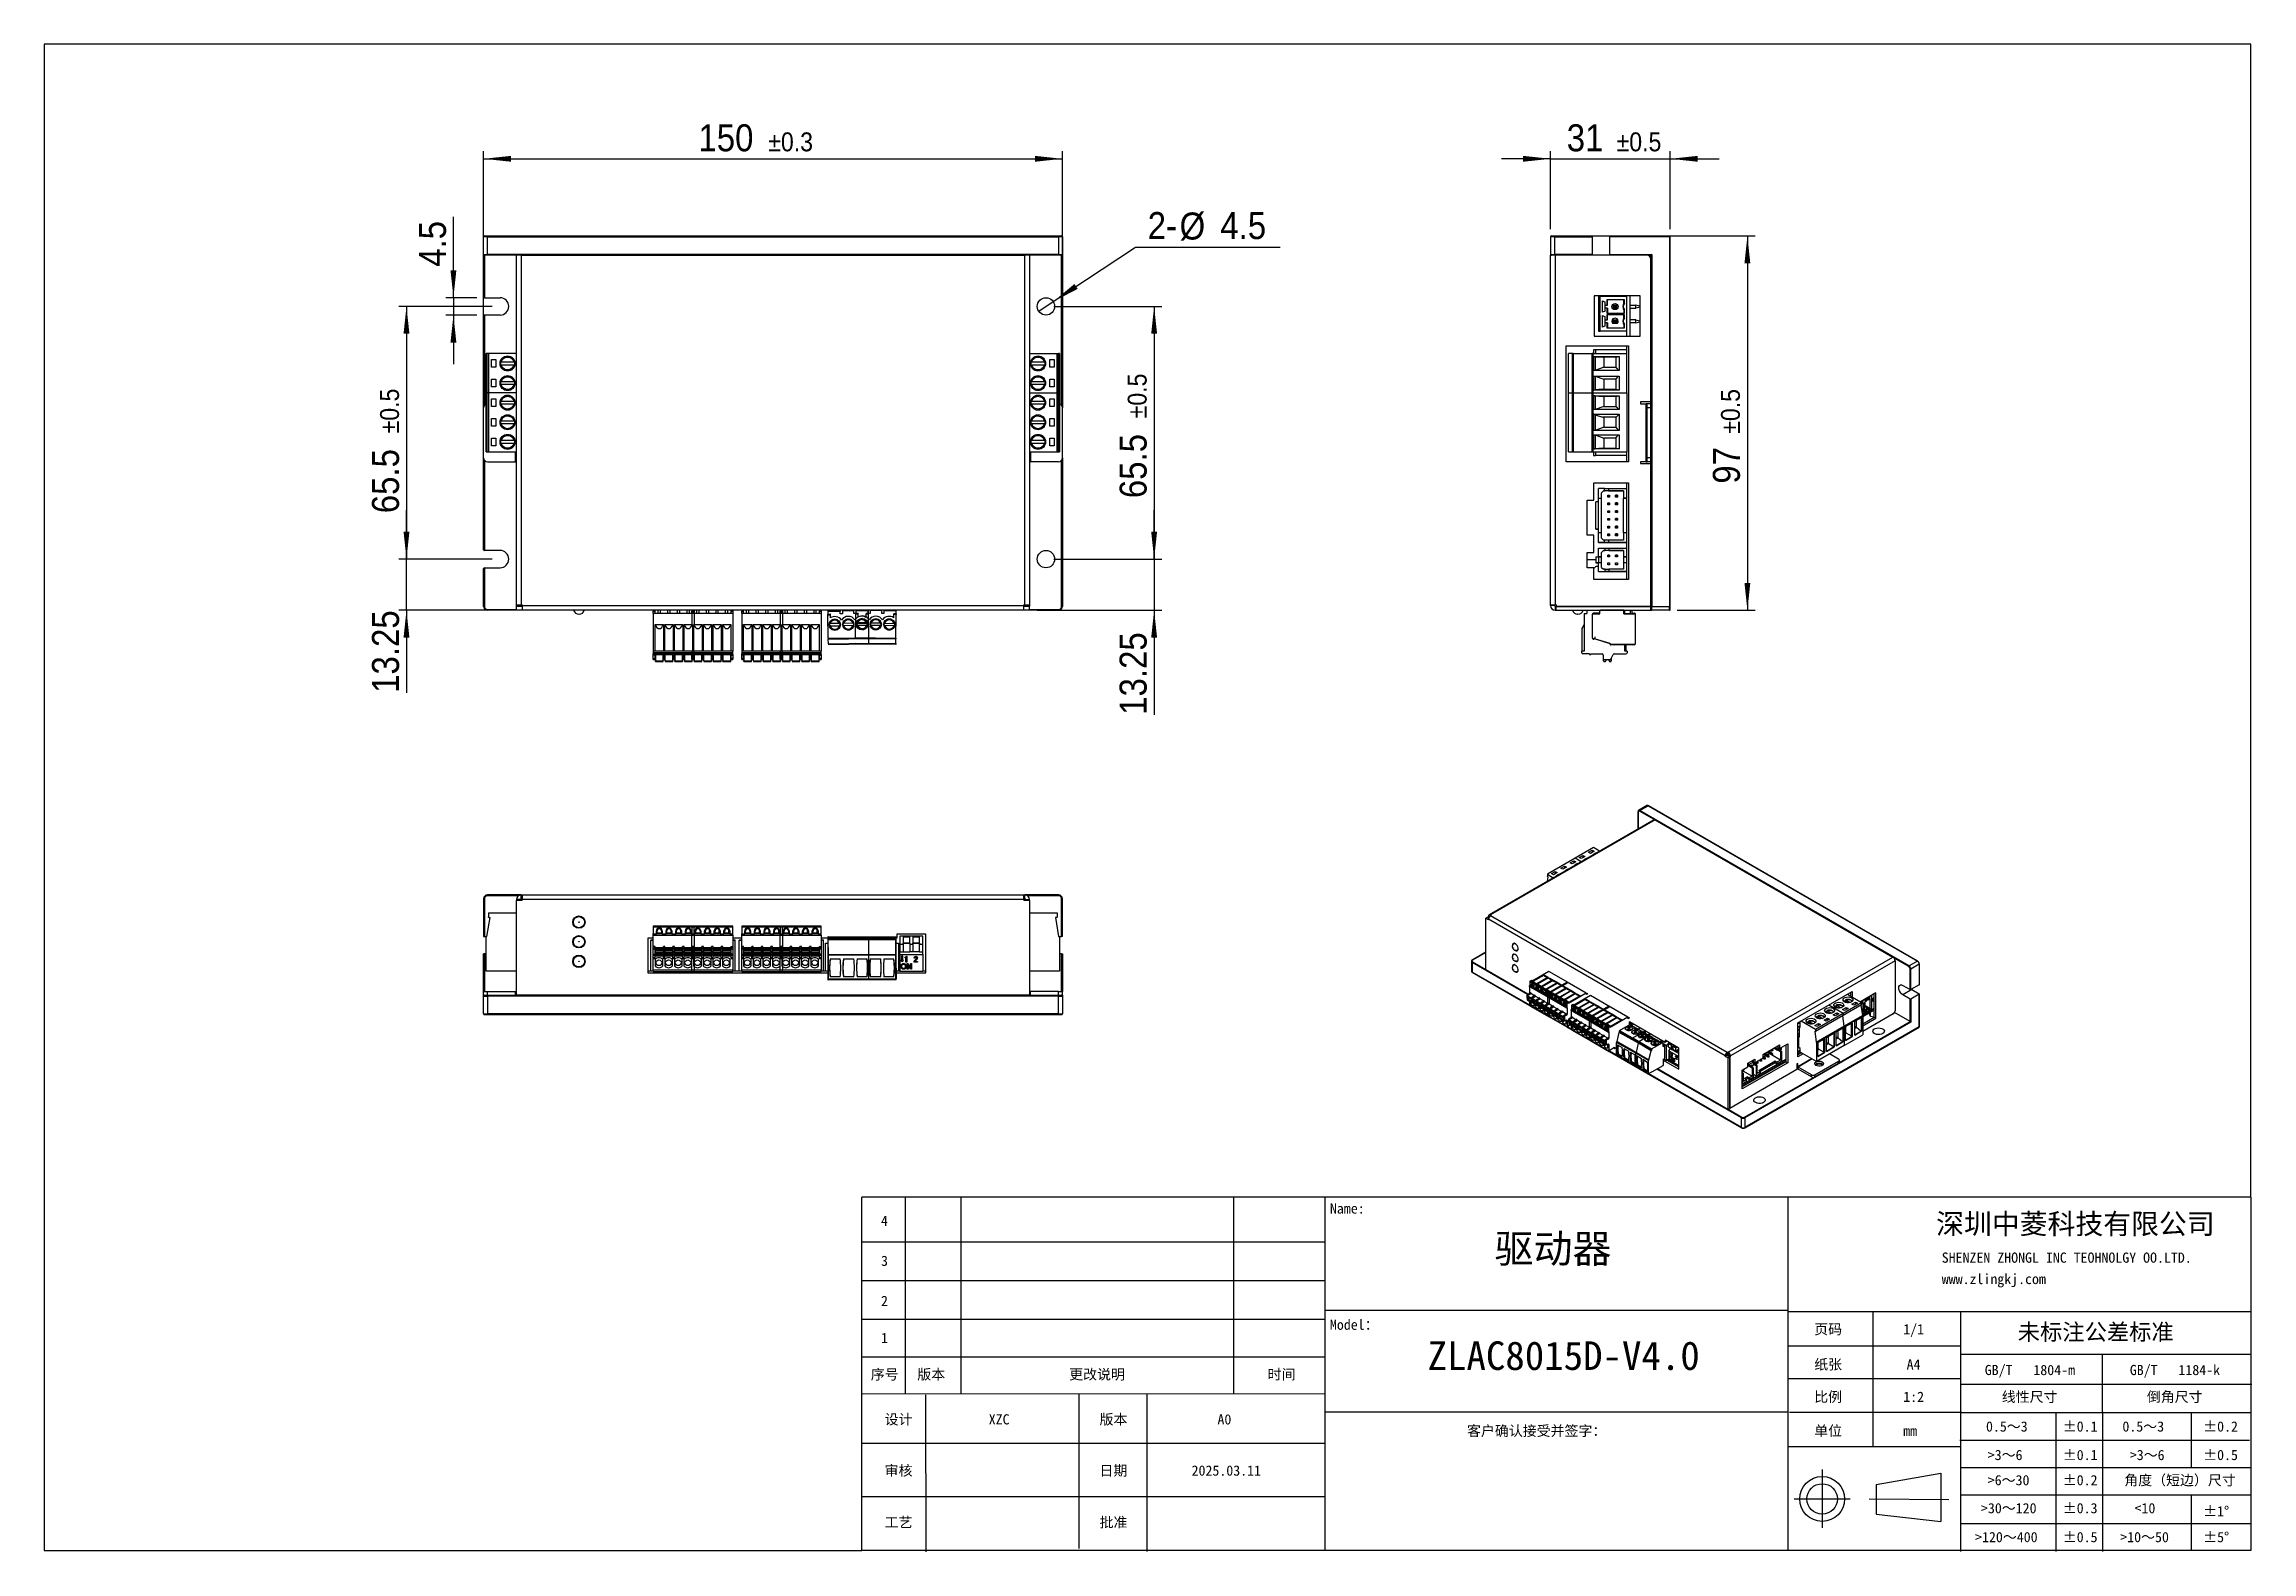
# Model space of a CAD drawing. Header units: millimetres. Extents: x 12 to 584, y 10 to 401.
import ezdxf

# ---------------------------------------------------------------- set-up
doc = ezdxf.new("R2010")
doc.units = ezdxf.units.MM
doc.header["$LTSCALE"] = 2
for name, color, linetype in [('尺寸', 4, 'Continuous'), ('注释', 4, 'Continuous'), ('草图直线', 4, 'Continuous')]:
    doc.layers.add(name, color=color, linetype=linetype)
doc.styles.add('SLDTEXTSTYLE0', font='SIMHEI.TTF', dxfattribs={"bigfont": 'bigfont'})
doc.styles.add('SLDTEXTSTYLE1', font='SIMHEI.TTF')
doc.styles.add('SLDTEXTSTYLE2', font='SIMSUN.TTC')
doc.styles.add('SLDTEXTSTYLE3', font='GOTHIC.TTF', dxfattribs={"width": 0.913})
doc.dimstyles.new('SLDDIMSTYLE0', dxfattribs={"dimtxt": 7, "dimasz": 7.112, "dimexe": 0, "dimexo": 0.0625, "dimgap": 1.75, "dimtad": 1, "dimdec": 0, "dimrnd": 1e-09, "dimzin": 12, "dimdsep": 46, "dimtxsty": 'SLDTEXTSTYLE3', "dimsah": 1, "dimcen": 0.09, "dimadec": 0, "dimazin": 3, "dimtol": 1, "dimtp": 0.3, "dimtm": 0.3, "dimtfac": 1, "dimtdec": 1, "dimtofl": 0, "dimtmove": 0, "dimatfit": 3, "dimfxl": 0, "dimfrac": 2, "dimtolj": 1, "dimarcsym": 0})
doc.dimstyles.new('SLDDIMSTYLE1', dxfattribs={"dimtxt": 7, "dimasz": 7.112, "dimexe": 0, "dimexo": 0.0625, "dimgap": 1.75, "dimtad": 1, "dimdec": 1, "dimrnd": 1e-09, "dimzin": 12, "dimdsep": 46, "dimtxsty": 'SLDTEXTSTYLE3', "dimsah": 1, "dimcen": 0.09, "dimadec": 0, "dimazin": 3, "dimtol": 1, "dimtp": 0.5, "dimtm": 0.5, "dimtfac": 1, "dimtdec": 1, "dimtofl": 0, "dimtmove": 0, "dimatfit": 3, "dimfxl": 0, "dimfrac": 2, "dimtolj": 1, "dimarcsym": 0})
doc.dimstyles.new('SLDDIMSTYLE2', dxfattribs={"dimtxt": 7, "dimasz": 7.112, "dimexe": 0, "dimexo": 0.0625, "dimgap": 1.75, "dimtad": 1, "dimdec": 1, "dimrnd": 1e-09, "dimzin": 12, "dimdsep": 46, "dimtxsty": 'SLDTEXTSTYLE3', "dimsah": 1, "dimcen": 0.09, "dimadec": 0, "dimazin": 3, "dimtfac": 1, "dimtdec": 1, "dimtmove": 0, "dimatfit": 0, "dimfxl": 0, "dimfrac": 2, "dimtolj": 1, "dimtzin": 12, "dimarcsym": 0})
doc.dimstyles.new('SLDDIMSTYLE3', dxfattribs={"dimtxt": 7, "dimasz": 7.112, "dimexe": 0, "dimexo": 0.0625, "dimgap": 1.75, "dimtad": 1, "dimdec": 0, "dimrnd": 1e-09, "dimzin": 12, "dimdsep": 46, "dimtxsty": 'SLDTEXTSTYLE3', "dimsah": 1, "dimcen": 0.09, "dimadec": 0, "dimazin": 3, "dimtfac": 1, "dimtdec": 1, "dimtmove": 0, "dimatfit": 0, "dimfxl": 0, "dimfrac": 2, "dimtolj": 1, "dimtzin": 12, "dimarcsym": 0})
doc.dimstyles.new('SLDDIMSTYLE4', dxfattribs={"dimtxt": 7, "dimasz": 7.112, "dimexe": 0, "dimexo": 0.0625, "dimgap": 1.75, "dimtad": 0, "dimtih": 1, "dimtoh": 1, "dimdec": 1, "dimrnd": 1e-09, "dimzin": 12, "dimdsep": 46, "dimtxsty": 'SLDTEXTSTYLE3', "dimblk1": 'NONE', "dimsah": 1, "dimcen": 0, "dimadec": 0, "dimazin": 3, "dimtfac": 1, "dimtdec": 1, "dimtmove": 0, "dimatfit": 3, "dimldrblk": 'NONE', "dimfxl": 0, "dimfrac": 2, "dimtolj": 1, "dimtzin": 12, "dimarcsym": 0})
doc.dimstyles.new('SLDDIMSTYLE5', dxfattribs={"dimtxt": 7, "dimasz": 7.112, "dimexe": 0, "dimexo": 0.0625, "dimgap": 1.75, "dimtad": 1, "dimdec": 0, "dimrnd": 1e-09, "dimzin": 12, "dimdsep": 46, "dimtxsty": 'SLDTEXTSTYLE3', "dimsah": 1, "dimcen": 0.09, "dimadec": 0, "dimazin": 3, "dimtol": 1, "dimtp": 0.5, "dimtm": 0.5, "dimtfac": 1, "dimtdec": 1, "dimtmove": 0, "dimatfit": 0, "dimfxl": 0, "dimfrac": 2, "dimtolj": 1, "dimarcsym": 0})
doc.dimstyles.new('SLDDIMSTYLE6', dxfattribs={"dimtxt": 7, "dimasz": 7.112, "dimexe": 0, "dimexo": 0.0625, "dimgap": 1.75, "dimtad": 1, "dimdec": 0, "dimrnd": 1e-09, "dimzin": 12, "dimdsep": 46, "dimtxsty": 'SLDTEXTSTYLE3', "dimsah": 1, "dimcen": 0.09, "dimadec": 0, "dimazin": 3, "dimtol": 1, "dimtp": 0.5, "dimtm": 0.5, "dimtfac": 1, "dimtdec": 1, "dimtofl": 0, "dimtmove": 0, "dimatfit": 3, "dimfxl": 0, "dimfrac": 2, "dimtolj": 1, "dimarcsym": 0})

msp = doc.modelspace()

# ---------------------------------------------------------------- texts
at = {"layer": '注释', "attachment_point": 1}
for s, insert, char_height, style in [('Name:', (345.51, 100.19), 2.646, 'SLDTEXTSTYLE1'), ('深圳中菱科技有限公司', (502.63, 97.54), 5.292, 'SLDTEXTSTYLE0'), ('4', (229.15, 97), 2.65, 'SLDTEXTSTYLE1'), ('驱动器', (388.17, 92.17), 7.408, 'SLDTEXTSTYLE0'), ('3', (229.15, 86.63), 2.65, 'SLDTEXTSTYLE1'), ('2', (229.15, 76.23), 2.65, 'SLDTEXTSTYLE1'), ('Model：', (345.51, 70.07), 2.646, 'SLDTEXTSTYLE0'), ('页码', (471.03, 68.89), 2.646, 'SLDTEXTSTYLE0'), ('1/1', (494.1, 68.89), 2.646, 'SLDTEXTSTYLE1'), ('未标注公差标准', (523.79, 68.98), 4.233, 'SLDTEXTSTYLE0'), ('1', (229.15, 66.64), 2.65, 'SLDTEXTSTYLE1'), ('ZLAC8015D-V4.0', (370.81, 64.43), 7.4083, 'SLDTEXTSTYLE1'), ('序号', (226.51, 57.2), 2.646, 'SLDTEXTSTYLE0'), ('版本', (238.57, 57.2), 2.646, 'SLDTEXTSTYLE0'), ('更改说明', (277.94, 57.2), 2.646, 'SLDTEXTSTYLE0'), ('时间', (329.37, 57.2), 2.646, 'SLDTEXTSTYLE0'), ('纸张', (471.03, 59.78), 2.646, 'SLDTEXTSTYLE0'), ('A4', (494.98, 59.78), 2.646, 'SLDTEXTSTYLE1'), ('GB/T   1804-m', (515.23, 58.33), 2.6458, 'SLDTEXTSTYLE1'), ('GB/T   1184-k', (552.83, 58.33), 2.6458, 'SLDTEXTSTYLE1'), ('比例', (471.03, 51.39), 2.646, 'SLDTEXTSTYLE0'), ('线性尺寸', (519.64, 51.39), 2.646, 'SLDTEXTSTYLE0'), ('倒角尺寸', (557.24, 51.39), 2.646, 'SLDTEXTSTYLE0'), ('设计', (230.09, 45.54), 2.646, 'SLDTEXTSTYLE0'), ('版本', (285.8, 45.54), 2.646, 'SLDTEXTSTYLE0'), ('1:2', (494.1, 51.39), 2.646, 'SLDTEXTSTYLE1'), ('XZC', (257.07, 45.54), 2.646, 'SLDTEXTSTYLE1'), ('A0', (316.36, 45.54), 2.646, 'SLDTEXTSTYLE1'), ('客户确认接受并签字：', (381.04, 42.57), 2.646, 'SLDTEXTSTYLE0'), ('单位', (471.03, 42.57), 2.646, 'SLDTEXTSTYLE0'), ('mm', (494.1, 42.57), 2.646, 'SLDTEXTSTYLE1'), ('0.5～3', (515.55, 43.69), 2.646, 'SLDTEXTSTYLE0'), ('±0.1', (535.46, 43.69), 2.646, 'SLDTEXTSTYLE1'), ('0.5～3', (550.91, 43.69), 2.646, 'SLDTEXTSTYLE0'), ('±0.2', (571.85, 43.69), 2.646, 'SLDTEXTSTYLE1'), ('>3～6', (516.01, 36.31), 2.646, 'SLDTEXTSTYLE0'), ('±0.1', (535.46, 36.31), 2.646, 'SLDTEXTSTYLE1'), ('>3～6', (552.83, 36.31), 2.646, 'SLDTEXTSTYLE0'), ('±0.5', (571.85, 36.31), 2.646, 'SLDTEXTSTYLE1'), ('审核', (230.09, 32.27), 2.646, 'SLDTEXTSTYLE0'), ('日期', (285.8, 32.27), 2.646, 'SLDTEXTSTYLE0'), ('2025.03.11', (309.65, 32.27), 2.646, 'SLDTEXTSTYLE1'), ('>6～30', (516.01, 29.78), 2.646, 'SLDTEXTSTYLE0'), ('±0.2', (535.46, 29.78), 2.646, 'SLDTEXTSTYLE1'), ('角度（短边）尺寸', (551.4, 29.78), 2.646, 'SLDTEXTSTYLE0'), ('工艺', (230.09, 18.87), 2.646, 'SLDTEXTSTYLE0'), ('批准', (285.8, 18.87), 2.646, 'SLDTEXTSTYLE0'), ('>30～120', (514.25, 22.52), 2.646, 'SLDTEXTSTYLE0'), ('±0.3', (535.46, 22.52), 2.646, 'SLDTEXTSTYLE1'), ('<10', (554.05, 22.52), 2.646, 'SLDTEXTSTYLE1'), ('±1°', (571.85, 21.73), 2.646, 'SLDTEXTSTYLE1'), ('>120～400', (512.72, 15.03), 2.646, 'SLDTEXTSTYLE0'), ('±0.5', (535.46, 15.03), 2.646, 'SLDTEXTSTYLE1'), ('>10～50', (550.35, 15.03), 2.646, 'SLDTEXTSTYLE0'), ('±5°', (571.85, 15.03), 2.646, 'SLDTEXTSTYLE1')]:
    msp.add_mtext(s, dxfattribs=dict(at, insert=insert, char_height=char_height, style=style))

# ---------------------------------------------------------------- blocks, each defined once
blk = doc.blocks.new('SW_NOTE_0')
at = {"layer": '注释', "color": 0, "char_height": 2.6458, "attachment_point": 1, "style": 'SLDTEXTSTYLE2'}
for s, insert in [('SHENZEN ZHONGL INC TEOHNOLGY OO.LTD.', (0, 3.08)), ('www.zlingkj.com', (0, -2.45))]:
    blk.add_mtext(s, dxfattribs=dict(at, insert=insert))
blk = doc.blocks.new('_D')
at = {"layer": '尺寸'}
for p, q in [((126.16, 308.39), (126.16, 372.89)), ((276.16, 308.39), (276.16, 372.89)), ((126.16, 370.89), (276.16, 370.89))]:
    blk.add_line(p, q, dxfattribs=at)
for points in [[(126.16, 370.89), (133.28, 370.13), (133.28, 371.65)], [(276.16, 370.89), (269.05, 371.65), (269.05, 370.13)]]:
    blk.add_solid(points, dxfattribs=at)
at = {"layer": '尺寸', "attachment_point": 1, "style": 'SLDTEXTSTYLE3'}
for s, insert, char_height in [('150', (181.83, 379.83), 7), ('±0.3', (199.93, 377.73), 4.9)]:
    blk.add_mtext(s, dxfattribs=dict(at, insert=insert, char_height=char_height))
blk = doc.blocks.new('_D_1')
at = {"layer": '尺寸'}
for p, q in [((128.41, 332.64), (104.16, 332.64)), ((106.16, 332.64), (106.16, 267.14)), ((128.41, 267.14), (104.16, 267.14))]:
    blk.add_line(p, q, dxfattribs=at)
for points in [[(106.16, 332.64), (105.4, 325.53), (106.93, 325.53)], [(106.16, 267.14), (106.93, 274.25), (105.4, 274.25)]]:
    blk.add_solid(points, dxfattribs=at)
at = {"layer": '尺寸', "attachment_point": 1, "rotation": 90, "style": 'SLDTEXTSTYLE3'}
for s, insert, char_height in [('±0.5', (99.32, 299.73), 4.9), ('65.5', (97.22, 279.04), 7)]:
    blk.add_mtext(s, dxfattribs=dict(at, insert=insert, char_height=char_height))
blk = doc.blocks.new('_D_2')
at = {"layer": '尺寸'}
for p, q in [((118.33, 334.89), (118.33, 355.82)), ((124.36, 334.89), (116.33, 334.89)), ((118.33, 334.89), (118.33, 330.39)), ((124.36, 330.39), (116.33, 330.39)), ((118.33, 330.39), (118.33, 317.69))]:
    blk.add_line(p, q, dxfattribs=at)
for points in [[(118.33, 334.89), (119.09, 342), (117.57, 342)], [(118.33, 330.39), (117.57, 323.28), (119.09, 323.28)]]:
    blk.add_solid(points, dxfattribs=at)
at = {"layer": '尺寸', "insert": (109.39, 342.89), "char_height": 7, "attachment_point": 1, "rotation": 90, "style": 'SLDTEXTSTYLE3'}
blk.add_mtext('4.5', dxfattribs=at)
blk = doc.blocks.new('_D_3')
at = {"layer": '尺寸'}
for p, q in [((106.16, 267.14), (106.16, 279.84)), ((128.41, 267.14), (104.16, 267.14)), ((106.16, 253.89), (106.16, 267.14)), ((132.66, 253.89), (104.16, 253.89)), ((106.16, 253.89), (106.16, 232.49))]:
    blk.add_line(p, q, dxfattribs=at)
for points in [[(106.16, 267.14), (106.93, 274.25), (105.4, 274.25)], [(106.16, 253.89), (105.4, 246.78), (106.93, 246.78)]]:
    blk.add_solid(points, dxfattribs=at)
at = {"layer": '尺寸', "insert": (97.22, 232.49), "char_height": 7, "attachment_point": 1, "rotation": 90, "style": 'SLDTEXTSTYLE3'}
blk.add_mtext('13.25', dxfattribs=at)
blk = doc.blocks.new('_D_4')
at = {"layer": '尺寸'}
for p, q in [((273.91, 332.64), (301.94, 332.64)), ((299.94, 332.64), (299.94, 267.14)), ((273.91, 267.14), (301.94, 267.14))]:
    blk.add_line(p, q, dxfattribs=at)
for points in [[(299.94, 332.64), (299.18, 325.53), (300.71, 325.53)], [(299.94, 267.14), (300.71, 274.25), (299.18, 274.25)]]:
    blk.add_solid(points, dxfattribs=at)
at = {"layer": '尺寸', "attachment_point": 1, "rotation": 90, "style": 'SLDTEXTSTYLE3'}
for s, insert, char_height in [('±0.5', (293.1, 303.63), 4.9), ('65.5', (291, 282.94), 7)]:
    blk.add_mtext(s, dxfattribs=dict(at, insert=insert, char_height=char_height))
blk = doc.blocks.new('_D_5')
at = {"layer": '尺寸'}
for p, q in [((299.94, 267.14), (299.94, 279.84)), ((273.91, 267.14), (301.94, 267.14)), ((299.94, 267.14), (299.94, 253.89)), ((269.66, 253.89), (301.94, 253.89)), ((299.94, 253.89), (299.94, 226.8))]:
    blk.add_line(p, q, dxfattribs=at)
for points in [[(299.94, 267.14), (300.71, 274.25), (299.18, 274.25)], [(299.94, 253.89), (299.18, 246.78), (300.71, 246.78)]]:
    blk.add_solid(points, dxfattribs=at)
at = {"layer": '尺寸', "insert": (291, 226.8), "char_height": 7, "attachment_point": 1, "rotation": 90, "style": 'SLDTEXTSTYLE3'}
blk.add_mtext('13.25', dxfattribs=at)
blk = doc.blocks.new('_D_6')
at = {"layer": '尺寸'}
for p, q in [((273.79, 333.88), (295.09, 348.03)), ((295.09, 348.03), (332.61, 348.03)), ((270.04, 331.39), (273.79, 333.88))]:
    blk.add_line(p, q, dxfattribs=at)
blk.add_solid([(273.79, 333.88), (280.13, 337.18), (279.29, 338.45)], dxfattribs=at)
at = {"layer": '尺寸', "char_height": 7, "attachment_point": 1, "style": 'SLDTEXTSTYLE3'}
for s, insert in [('2-', (298.27, 357.08)), ('%%c', (306.54, 356.97)), ('4.5', (317.1, 357.08))]:
    blk.add_mtext(s, dxfattribs=dict(at, insert=insert))
blk = doc.blocks.new('_None')
blk = doc.blocks.new('_D_7')
at = {"layer": '尺寸'}
for p, q in [((402.71, 352.69), (402.71, 372.89)), ((433.71, 352.69), (433.71, 372.89)), ((402.71, 370.89), (390.01, 370.89)), ((402.71, 370.89), (433.71, 370.89)), ((433.71, 370.89), (446.41, 370.89))]:
    blk.add_line(p, q, dxfattribs=at)
for points in [[(402.71, 370.89), (395.59, 371.65), (395.59, 370.13)], [(433.71, 370.89), (440.82, 370.13), (440.82, 371.65)]]:
    blk.add_solid(points, dxfattribs=at)
at = {"layer": '尺寸', "attachment_point": 1, "style": 'SLDTEXTSTYLE3'}
for s, insert, char_height in [('31', (406.88, 379.83), 7), ('±0.5', (419.81, 377.73), 4.9)]:
    blk.add_mtext(s, dxfattribs=dict(at, insert=insert, char_height=char_height))
blk = doc.blocks.new('_D_8')
at = {"layer": '尺寸'}
for p, q in [((419.96, 350.89), (455.71, 350.89)), ((453.71, 350.89), (453.71, 253.89)), ((435.51, 253.89), (455.71, 253.89))]:
    blk.add_line(p, q, dxfattribs=at)
for points in [[(453.71, 350.89), (452.95, 343.78), (454.47, 343.78)], [(453.71, 253.89), (454.47, 261), (452.95, 261)]]:
    blk.add_solid(points, dxfattribs=at)
at = {"layer": '尺寸', "attachment_point": 1, "rotation": 90, "style": 'SLDTEXTSTYLE3'}
for s, insert, char_height in [('±0.5', (446.87, 299.63), 4.9), ('97', (444.77, 286.7), 7)]:
    blk.add_mtext(s, dxfattribs=dict(at, insert=insert, char_height=char_height))

# ---------------------------------------------------------------- dimensions: what is measured, and where the dimension line sits
at = {"layer": '尺寸'}
for base, p1, p2, dimstyle, picture, middle in [((276.16, 370.89), (126.16, 306.39), (276.16, 306.39), 'SLDDIMSTYLE0', '_D', (197.2, 370.89)), ((433.71, 370.89), (402.71, 350.69), (433.71, 350.69), 'SLDDIMSTYLE5', '_D_7', (419.66, 370.89))]:
    dim = msp.add_linear_dim(base=base, p1=p1, p2=p2, dimstyle=dimstyle, dxfattribs=at)
    dim.commit()
    dim.dimension.update_dxf_attribs({"geometry": picture, "text_midpoint": middle, "dimtype": 160})
for base, p1, p2, dimstyle, picture, middle in [((118.33, 330.39), (126.36, 334.89), (126.36, 330.39), 'SLDDIMSTYLE2', '_D_2', (118.33, 349.35)), ((453.71, 253.89), (417.96, 350.89), (433.51, 253.89), 'SLDDIMSTYLE6', '_D_8', (453.71, 299.48)), ((106.16, 267.14), (130.41, 332.64), (130.41, 267.14), 'SLDDIMSTYLE1', '_D_1', (106.16, 295.7)), ((299.94, 267.14), (271.91, 332.64), (271.91, 267.14), 'SLDDIMSTYLE1', '_D_4', (299.94, 299.6)), ((106.16, 267.14), (134.66, 253.89), (130.41, 267.14), 'SLDDIMSTYLE3', '_D_3', (106.16, 244.12)), ((299.94, 253.89), (271.91, 267.14), (267.66, 253.89), 'SLDDIMSTYLE3', '_D_5', (299.94, 238.44))]:
    dim = msp.add_linear_dim(base=base, p1=p1, p2=p2, angle=90, dimstyle=dimstyle, dxfattribs=at)
    dim.commit()
    dim.dimension.update_dxf_attribs({"geometry": picture, "text_midpoint": middle, "dimtype": 160})
dim = msp.add_diameter_dim_2p(p1=(270.04, 331.39), p2=(273.79, 333.88), text='2-<> ', dimstyle='SLDDIMSTYLE4', dxfattribs=at)
dim.commit()
dim.dimension.update_dxf_attribs({"geometry": '_D_6', "text_midpoint": (315.44, 353.64), "dimtype": 163})

# ---------------------------------------------------------------- linework, layer by layer
for p, q in [((127.16, 350.69), (126.16, 350.69)), ((126.16, 346.09), (126.16, 350.69)), ((127.16, 350.89), (127.16, 350.69)), ((127.16, 350.89), (275.16, 350.89)), ((127.16, 350.69), (275.16, 350.69)), ((127.16, 346.09), (127.16, 350.69)), ((275.16, 350.69), (275.16, 350.89)), ((276.16, 350.69), (275.16, 350.69)), ((275.16, 350.69), (275.16, 346.09)), ((276.16, 350.69), (276.16, 346.09)), ((403.71, 350.69), (402.71, 350.69)), ((402.71, 350.69), (402.71, 346.09)), ((403.71, 350.89), (403.71, 350.69)), ((403.71, 350.89), (413.46, 350.89)), ((403.71, 350.69), (403.71, 346.09)), ((403.71, 350.69), (413.46, 350.69)), ((413.46, 350.89), (413.46, 350.69)), ((413.46, 350.89), (417.96, 350.89)), ((413.46, 350.69), (413.46, 346.09)), ((417.96, 350.89), (417.96, 350.69)), ((417.96, 350.89), (433.51, 350.89)), ((433.51, 350.69), (417.96, 350.69)), ((417.96, 350.69), (417.96, 346.09)), ((433.51, 350.69), (433.51, 350.89)), ((433.51, 350.69), (433.51, 254.89)), ((433.71, 350.69), (433.51, 350.69)), ((433.71, 254.89), (433.71, 350.69)), ((126.16, 346.09), (127.16, 346.09)), ((126.16, 335.09), (126.16, 346.09)), ((126.36, 345.89), (126.36, 334.89)), ((127.16, 345.89), (127.16, 346.09)), ((275.16, 346.09), (127.16, 346.09)), ((135.2, 345.89), (127.16, 345.89)), ((134.66, 255.34), (134.66, 345.89)), ((135.86, 345.89), (135.2, 345.89)), ((135.86, 345.89), (135.86, 255.34)), ((135.86, 345.89), (266.46, 345.89)), ((266.46, 255.34), (266.46, 345.89)), ((267.13, 345.89), (266.46, 345.89)), ((275.16, 345.89), (267.13, 345.89)), ((267.66, 345.89), (267.66, 255.34)), ((275.16, 345.89), (275.16, 346.09)), ((275.16, 346.09), (276.16, 346.09)), ((275.96, 306.99), (275.96, 345.89)), ((276.16, 346.09), (276.16, 306.39)), ((402.71, 346.09), (403.71, 346.09)), ((402.71, 255.34), (402.71, 345.89)), ((402.81, 345.89), (402.71, 345.89)), ((403.71, 345.89), (403.71, 346.09)), ((413.46, 346.09), (403.71, 346.09)), ((413.46, 345.89), (403.71, 345.89)), ((403.91, 345.89), (403.91, 255.34)), ((413.46, 346.09), (413.46, 345.89)), ((417.96, 345.89), (413.46, 345.89)), ((417.96, 346.09), (428.91, 346.09)), ((417.96, 345.89), (417.96, 346.09)), ((428.71, 345.89), (417.96, 345.89)), ((428.91, 346.09), (428.71, 345.89)), ((428.71, 306.99), (428.71, 345.89)), ((428.91, 346.09), (428.91, 254.89)), ((126.36, 334.89), (130.41, 334.89)), ((425.96, 335.39), (413.96, 335.39)), ((413.96, 335.39), (413.96, 324.89)), ((415.16, 335.2), (415.16, 326.19)), ((415.41, 335.2), (415.16, 335.2)), ((415.41, 330.89), (415.41, 335.2)), ((415.51, 335.2), (415.41, 335.2)), ((422.41, 335.2), (415.51, 335.2)), ((415.51, 330.89), (415.51, 335.2)), ((416.06, 334.09), (416.74, 333.85)), ((416.06, 334.09), (416.06, 331.11)), ((416.74, 333.85), (416.74, 333.2)), ((416.74, 333.2), (416.74, 332)), ((416.74, 332), (416.74, 331.34)), ((416.94, 333), (417.27, 333)), ((417.27, 332.2), (416.94, 332.2)), ((417.27, 334.3), (417.27, 333)), ((421.84, 334.3), (417.27, 334.3)), ((417.27, 333), (417.41, 333)), ((417.27, 332.2), (417.27, 330.89)), ((417.41, 332.2), (417.27, 332.2)), ((417.41, 333), (417.41, 334.3)), ((417.41, 332.2), (417.41, 330.89)), ((419.01, 333), (419.28, 332.73)), ((419.01, 333), (419.81, 333)), ((419.01, 332.2), (419.01, 333)), ((419.01, 332.2), (419.28, 332.47)), ((419.81, 332.2), (419.01, 332.2)), ((419.54, 332.73), (419.28, 332.73)), ((419.28, 332.73), (419.28, 332.47)), ((419.28, 332.47), (419.54, 332.47)), ((419.54, 332.73), (419.81, 333)), ((419.54, 332.47), (419.54, 332.73)), ((419.54, 332.47), (419.81, 332.2)), ((419.81, 333), (419.81, 332.2)), ((421.71, 333.5), (421.71, 334.3)), ((421.84, 333.45), (421.71, 333.5)), ((421.84, 333.45), (421.84, 334.3)), ((422.41, 335.39), (422.41, 324.89)), ((423.21, 335.39), (423.21, 324.89)), ((423.21, 333), (424.81, 333)), ((423.21, 332.2), (424.81, 332.2)), ((425.81, 332.73), (424.81, 333)), ((424.81, 332.2), (424.81, 333)), ((425.81, 332.47), (424.81, 332.2)), ((425.81, 332.73), (425.81, 332.47)), ((425.96, 324.89), (425.96, 335.39)), ((126.16, 306.39), (126.16, 330.19)), ((130.41, 330.39), (126.36, 330.39)), ((126.36, 330.39), (126.36, 306.99)), ((415.16, 326.19), (415.41, 326.19)), ((415.41, 330.49), (415.41, 330.89)), ((415.41, 330.89), (415.51, 330.89)), ((415.51, 330.49), (415.41, 330.49)), ((415.41, 326.19), (415.41, 330.49)), ((415.41, 326.19), (415.51, 326.19)), ((415.51, 326.19), (415.51, 330.49)), ((422.41, 326.19), (415.51, 326.19)), ((416.74, 331.34), (416.06, 331.11)), ((416.06, 330.28), (416.74, 330.04)), ((416.06, 330.28), (416.06, 327.3)), ((416.74, 327.53), (416.06, 327.3)), ((416.74, 330.04), (416.74, 329.39)), ((416.74, 329.39), (416.74, 328.19)), ((416.74, 328.19), (416.74, 327.53)), ((416.94, 329.19), (417.27, 329.19)), ((417.27, 328.39), (416.94, 328.39)), ((417.27, 330.89), (421.84, 330.89)), ((421.84, 330.49), (417.27, 330.49)), ((417.27, 330.49), (417.27, 329.19)), ((417.27, 329.19), (417.41, 329.19)), ((417.27, 328.39), (417.27, 327.08)), ((417.41, 328.39), (417.27, 328.39)), ((417.27, 327.08), (421.84, 327.08)), ((417.41, 329.19), (417.41, 330.49)), ((417.41, 328.39), (417.41, 327.08)), ((418.78, 328.29), (420.03, 328.29)), ((419.01, 329.19), (419.28, 328.92)), ((419.01, 329.19), (419.81, 329.19)), ((419.01, 328.39), (419.01, 329.19)), ((419.01, 328.39), (419.28, 328.66)), ((419.81, 328.39), (419.01, 328.39)), ((419.28, 328.92), (419.28, 328.66)), ((419.54, 328.92), (419.28, 328.92)), ((419.28, 328.66), (419.54, 328.66)), ((420.11, 330.88), (419.41, 330.69)), ((419.41, 330.69), (420.11, 330.5)), ((419.54, 328.92), (419.81, 329.19)), ((419.54, 328.66), (419.54, 328.92)), ((419.54, 328.66), (419.81, 328.39)), ((419.81, 329.19), (419.81, 328.39)), ((420.11, 330.5), (420.11, 330.88)), ((421.71, 331.7), (421.84, 331.74)), ((421.71, 331.7), (421.71, 330.89)), ((421.71, 329.69), (421.71, 330.49)), ((421.84, 329.64), (421.71, 329.69)), ((421.71, 327.89), (421.84, 327.93)), ((421.71, 327.89), (421.71, 327.08)), ((421.84, 330.89), (421.84, 331.74)), ((421.84, 329.64), (421.84, 330.49)), ((421.84, 327.08), (421.84, 327.93)), ((424.81, 329.19), (423.21, 329.19)), ((424.81, 328.39), (423.21, 328.39)), ((424.81, 329.19), (425.81, 328.92)), ((424.81, 328.39), (424.81, 329.19)), ((424.81, 328.39), (425.81, 328.66)), ((425.81, 328.92), (425.81, 328.66)), ((406.71, 292.39), (406.71, 322.39)), ((406.71, 322.39), (422.91, 322.39)), ((413.81, 321.39), (413.81, 320.39)), ((414.31, 321.39), (413.81, 321.39)), ((413.96, 324.89), (425.96, 324.89)), ((414.31, 321.39), (414.31, 320.39)), ((422.41, 321.39), (414.31, 321.39)), ((422.41, 322.39), (422.41, 320.39)), ((422.91, 322.39), (422.91, 292.39)), ((126.81, 310.23), (126.81, 320.39)), ((126.82, 320.39), (126.81, 320.39)), ((126.82, 310.23), (126.82, 320.39)), ((126.87, 320.39), (126.82, 320.39)), ((126.87, 310.23), (126.87, 320.39)), ((126.93, 320.39), (126.87, 320.39)), ((126.93, 320.39), (126.93, 310.23)), ((127, 320.39), (126.93, 320.39)), ((127, 320.39), (127, 310.23)), ((127.41, 320.39), (127, 320.39)), ((127.41, 320.39), (127.41, 310.23)), ((134.66, 320.39), (127.41, 320.39)), ((128.2, 318.85), (129.3, 318.85)), ((128.2, 316.85), (128.2, 318.85)), ((129.3, 316.85), (128.2, 316.85)), ((129.3, 318.85), (129.3, 316.85)), ((130.75, 318.25), (133.97, 318.25)), ((133.97, 317.45), (130.75, 317.45)), ((267.66, 320.39), (274.79, 320.39)), ((268.24, 318.25), (271.45, 318.25)), ((271.45, 317.45), (268.24, 317.45)), ((272.9, 318.85), (274.01, 318.85)), ((272.9, 316.85), (272.9, 318.85)), ((274.01, 316.85), (272.9, 316.85)), ((274.01, 318.85), (274.01, 316.85)), ((274.79, 310.23), (274.79, 320.39)), ((274.79, 320.39), (275.2, 320.39)), ((275.2, 310.23), (275.2, 320.39)), ((275.27, 320.39), (275.2, 320.39)), ((275.27, 310.23), (275.27, 320.39)), ((275.34, 320.39), (275.27, 320.39)), ((275.34, 320.39), (275.34, 310.23)), ((275.39, 320.39), (275.34, 320.39)), ((275.39, 320.39), (275.39, 310.23)), ((275.4, 320.39), (275.39, 320.39)), ((275.4, 320.39), (275.4, 310.23)), ((407.38, 310.23), (407.38, 320.39)), ((408.38, 320.39), (407.38, 320.39)), ((408.38, 310.23), (408.38, 320.39)), ((408.45, 320.39), (408.38, 320.39)), ((408.45, 310.23), (408.45, 320.39)), ((408.51, 320.39), (408.45, 320.39)), ((408.51, 320.39), (408.51, 310.23)), ((408.56, 320.39), (408.51, 320.39)), ((408.56, 320.39), (408.56, 310.23)), ((408.57, 320.39), (408.56, 320.39)), ((408.57, 320.39), (413.45, 320.39)), ((408.57, 320.39), (408.57, 310.23)), ((413.45, 310.23), (413.45, 320.39)), ((413.46, 320.39), (413.45, 320.39)), ((413.46, 310.23), (413.46, 320.39)), ((413.51, 320.39), (413.46, 320.39)), ((413.51, 320.39), (413.51, 310.23)), ((413.57, 320.39), (413.51, 320.39)), ((413.57, 320.39), (413.57, 310.23)), ((413.64, 320.39), (413.57, 320.39)), ((413.64, 320.39), (413.64, 310.23)), ((413.64, 320.39), (422.47, 320.39)), ((413.89, 319.65), (420.45, 319.65)), ((413.89, 316.05), (413.89, 319.65)), ((420.45, 316.05), (413.89, 316.05)), ((414.29, 319.61), (413.9, 319.65)), ((414.29, 319.61), (414.29, 316.05)), ((414.29, 319.61), (416.16, 319.45)), ((416.46, 316.85), (414.29, 316.05)), ((419.66, 319.45), (416.16, 319.45)), ((416.46, 319.45), (416.46, 316.85)), ((416.46, 316.85), (419.66, 316.85)), ((419.66, 319.45), (420.45, 319.65)), ((419.66, 316.74), (419.66, 319.45)), ((419.66, 316.74), (420.29, 316.05)), ((420.45, 319.65), (420.45, 316.05)), ((422.47, 310.23), (422.47, 320.39)), ((126.81, 310.23), (126.82, 310.23)), ((126.81, 294.99), (126.81, 310.23)), ((126.82, 310.23), (126.87, 310.23)), ((126.82, 294.99), (126.82, 310.23)), ((126.87, 310.23), (126.93, 310.23)), ((126.87, 294.99), (126.87, 310.23)), ((126.93, 310.23), (127, 310.23)), ((126.93, 310.23), (126.93, 294.99)), ((127.41, 310.23), (127, 310.23)), ((127, 310.23), (127, 294.99)), ((134.66, 310.23), (127.41, 310.23)), ((127.41, 310.23), (127.41, 294.99)), ((128.2, 313.77), (129.3, 313.77)), ((128.2, 311.77), (128.2, 313.77)), ((129.3, 311.77), (128.2, 311.77)), ((129.3, 313.77), (129.3, 311.77)), ((130.75, 313.17), (133.97, 313.17)), ((133.97, 312.37), (130.75, 312.37)), ((267.66, 310.23), (274.79, 310.23)), ((268.24, 313.17), (271.45, 313.17)), ((271.45, 312.37), (268.24, 312.37)), ((272.9, 313.77), (274.01, 313.77)), ((272.9, 311.77), (272.9, 313.77)), ((274.01, 311.77), (272.9, 311.77)), ((274.01, 313.77), (274.01, 311.77)), ((274.79, 310.23), (275.2, 310.23)), ((274.79, 294.99), (274.79, 310.23)), ((275.2, 310.23), (275.27, 310.23)), ((275.2, 294.99), (275.2, 310.23)), ((275.27, 310.23), (275.34, 310.23)), ((275.27, 294.99), (275.27, 310.23)), ((275.34, 310.23), (275.39, 310.23)), ((275.34, 310.23), (275.34, 294.99)), ((275.39, 310.23), (275.4, 310.23)), ((275.39, 310.23), (275.39, 294.99)), ((275.4, 310.23), (275.4, 294.99)), ((407.38, 310.23), (408.38, 310.23)), ((407.38, 294.99), (407.38, 310.23)), ((408.38, 310.23), (408.45, 310.23)), ((408.38, 294.99), (408.38, 310.23)), ((408.45, 310.23), (408.51, 310.23)), ((408.45, 294.99), (408.45, 310.23)), ((408.51, 310.23), (408.56, 310.23)), ((408.51, 310.23), (408.51, 294.99)), ((408.56, 310.23), (408.57, 310.23)), ((408.56, 310.23), (408.56, 294.99)), ((408.57, 310.23), (413.45, 310.23)), ((408.57, 310.23), (408.57, 294.99)), ((413.45, 310.23), (413.46, 310.23)), ((413.45, 294.99), (413.45, 310.23)), ((413.46, 310.23), (413.51, 310.23)), ((413.46, 294.99), (413.46, 310.23)), ((413.51, 310.23), (413.57, 310.23)), ((413.51, 310.23), (413.51, 294.99)), ((413.57, 310.23), (413.64, 310.23)), ((413.57, 310.23), (413.57, 294.99)), ((413.64, 310.23), (422.47, 310.23)), ((413.64, 310.23), (413.64, 294.99)), ((413.89, 314.57), (420.45, 314.57)), ((413.89, 310.97), (413.89, 314.57)), ((420.45, 310.97), (413.89, 310.97)), ((413.89, 309.49), (420.45, 309.49)), ((413.89, 305.89), (413.89, 309.49)), ((413.9, 310.97), (414.29, 311.01)), ((414.29, 309.45), (413.9, 309.49)), ((414.29, 314.57), (414.29, 311.01)), ((414.29, 314.57), (416.46, 313.77)), ((416.16, 311.16), (414.29, 311.01)), ((414.29, 309.45), (414.29, 305.89)), ((414.29, 309.45), (416.16, 309.29)), ((416.16, 311.16), (419.66, 311.16)), ((419.66, 309.29), (416.16, 309.29)), ((419.66, 313.77), (416.46, 313.77)), ((416.46, 313.77), (416.46, 311.16)), ((416.46, 309.29), (416.46, 306.69)), ((419.66, 313.88), (420.29, 314.57)), ((419.66, 311.16), (419.66, 313.88)), ((419.66, 311.16), (420.45, 310.97)), ((419.66, 309.29), (420.45, 309.49)), ((419.66, 306.58), (419.66, 309.29)), ((420.45, 314.57), (420.45, 310.97)), ((420.45, 309.49), (420.45, 305.89)), ((422.47, 310.23), (422.47, 294.99)), ((126.16, 293.39), (126.16, 306.39)), ((128.2, 308.69), (129.3, 308.69)), ((128.2, 306.69), (128.2, 308.69)), ((129.3, 306.69), (128.2, 306.69)), ((128.2, 303.61), (129.3, 303.61)), ((128.2, 301.61), (128.2, 303.61)), ((129.3, 308.69), (129.3, 306.69)), ((129.3, 303.61), (129.3, 301.61)), ((130.75, 308.09), (133.97, 308.09)), ((133.97, 307.29), (130.75, 307.29)), ((268.24, 308.09), (271.45, 308.09)), ((271.45, 307.29), (268.24, 307.29)), ((272.9, 308.69), (274.01, 308.69)), ((272.9, 306.69), (272.9, 308.69)), ((274.01, 306.69), (272.9, 306.69)), ((272.9, 301.61), (272.9, 303.61)), ((272.9, 303.61), (274.01, 303.61)), ((274.01, 308.69), (274.01, 306.69)), ((274.01, 303.61), (274.01, 301.61)), ((276.16, 293.39), (276.16, 306.39)), ((420.45, 305.89), (413.89, 305.89)), ((413.89, 304.71), (420.45, 304.71)), ((413.89, 300.51), (413.89, 304.71)), ((414.29, 304.54), (413.9, 304.71)), ((416.46, 306.69), (414.29, 305.89)), ((414.29, 304.54), (414.29, 300.51)), ((414.29, 304.54), (416.16, 303.91)), ((419.66, 303.91), (416.16, 303.91)), ((416.46, 306.69), (419.66, 306.69)), ((416.46, 303.91), (416.46, 301.3)), ((419.66, 306.58), (420.29, 305.89)), ((419.66, 303.91), (420.45, 304.71)), ((419.66, 301.2), (419.66, 303.91)), ((420.45, 304.71), (420.45, 300.51)), ((428.71, 307.89), (426.01, 307.89)), ((426.01, 307.89), (426.01, 307.39)), ((426.01, 307.39), (427.51, 307.39)), ((427.51, 292.39), (427.51, 307.39)), ((427.71, 307.39), (427.51, 307.39)), ((427.71, 306.39), (427.71, 307.39)), ((428.71, 307.39), (427.71, 307.39)), ((428.71, 306.39), (427.71, 306.39)), ((427.71, 293.39), (427.71, 306.39)), ((428.71, 306.39), (428.71, 306.99)), ((428.71, 293.39), (428.71, 306.39)), ((129.3, 301.61), (128.2, 301.61)), ((128.2, 296.53), (128.2, 298.53)), ((128.2, 298.53), (129.3, 298.53)), ((129.3, 298.53), (129.3, 296.53)), ((130.75, 303.01), (133.97, 303.01)), ((133.97, 302.21), (130.75, 302.21)), ((130.75, 297.93), (133.97, 297.93)), ((268.24, 303.01), (271.45, 303.01)), ((271.45, 302.21), (268.24, 302.21)), ((268.24, 297.93), (271.45, 297.93)), ((274.01, 301.61), (272.9, 301.61)), ((272.9, 298.53), (274.01, 298.53)), ((272.9, 296.53), (272.9, 298.53)), ((274.01, 298.53), (274.01, 296.53)), ((420.45, 300.51), (413.89, 300.51)), ((413.89, 299.33), (420.45, 299.33)), ((413.89, 295.73), (413.89, 299.33)), ((416.46, 301.3), (414.29, 300.51)), ((414.29, 299.33), (414.29, 295.77)), ((414.29, 299.33), (416.46, 298.53)), ((416.46, 301.3), (419.66, 301.3)), ((419.66, 298.53), (416.46, 298.53)), ((416.46, 298.53), (416.46, 295.92)), ((419.66, 301.2), (420.29, 300.51)), ((419.66, 298.64), (420.29, 299.33)), ((419.66, 295.92), (419.66, 298.64)), ((420.45, 299.33), (420.45, 295.73)), ((126.16, 269.59), (126.16, 293.39)), ((126.36, 292.79), (126.36, 269.39)), ((126.82, 294.99), (126.81, 294.99)), ((126.82, 294.99), (126.87, 294.99)), ((126.87, 294.99), (126.93, 294.99)), ((127, 294.99), (126.93, 294.99)), ((127, 294.99), (127.41, 294.99)), ((127.16, 292.39), (134.46, 292.39)), ((127.41, 294.99), (134.66, 294.99)), ((129.3, 296.53), (128.2, 296.53)), ((133.97, 297.13), (130.75, 297.13)), ((134.46, 292.39), (134.46, 294.99)), ((134.46, 292.39), (134.66, 292.39)), ((267.66, 294.99), (274.79, 294.99)), ((267.66, 292.39), (267.86, 292.39)), ((267.86, 294.99), (267.86, 292.39)), ((275.16, 292.39), (267.86, 292.39)), ((271.45, 297.13), (268.24, 297.13)), ((274.01, 296.53), (272.9, 296.53)), ((274.79, 294.99), (275.2, 294.99)), ((275.2, 294.99), (275.27, 294.99)), ((275.27, 294.99), (275.34, 294.99)), ((275.34, 294.99), (275.39, 294.99)), ((275.39, 294.99), (275.4, 294.99)), ((275.96, 254.89), (275.96, 292.79)), ((276.16, 293.39), (276.16, 254.89)), ((422.91, 292.39), (406.71, 292.39)), ((407.38, 294.99), (408.38, 294.99)), ((408.38, 294.99), (408.45, 294.99)), ((408.45, 294.99), (408.51, 294.99)), ((408.51, 294.99), (408.56, 294.99)), ((408.56, 294.99), (408.57, 294.99)), ((408.57, 294.99), (413.45, 294.99)), ((413.45, 294.99), (413.46, 294.99)), ((413.46, 294.99), (413.51, 294.99)), ((413.51, 294.99), (413.57, 294.99)), ((413.57, 294.99), (413.64, 294.99)), ((413.64, 294.99), (422.47, 294.99)), ((413.81, 294.99), (413.81, 293.99)), ((413.81, 293.99), (414.31, 293.99)), ((420.45, 295.73), (413.89, 295.73)), ((413.9, 295.73), (414.29, 295.77)), ((416.16, 295.92), (414.29, 295.77)), ((414.31, 294.99), (414.31, 293.99)), ((422.41, 293.99), (414.31, 293.99)), ((416.16, 295.92), (419.66, 295.92)), ((419.66, 295.92), (420.45, 295.73)), ((422.41, 294.99), (422.41, 292.39)), ((427.51, 292.39), (426.01, 292.39)), ((426.01, 292.39), (426.01, 291.89)), ((426.01, 291.89), (428.71, 291.89)), ((427.51, 292.39), (427.71, 292.39)), ((428.71, 293.39), (427.71, 293.39)), ((427.71, 292.39), (427.71, 293.39)), ((428.71, 292.39), (427.71, 292.39)), ((428.71, 292.79), (428.71, 293.39)), ((428.71, 254.89), (428.71, 292.79)), ((413.91, 282.39), (413.91, 286.89)), ((413.91, 286.89), (422.91, 286.89)), ((422.41, 286.89), (422.41, 261.89)), ((422.91, 286.89), (422.91, 261.89)), ((412.21, 282.39), (413.91, 282.39)), ((412.21, 273.39), (412.21, 282.39)), ((414.41, 274.95), (414.41, 281.95)), ((415.11, 281.95), (414.41, 281.95)), ((416.71, 285.45), (415.11, 285.45)), ((415.11, 282.95), (415.11, 285.45)), ((415.11, 282.95), (415.91, 282.95)), ((415.11, 282.95), (415.91, 282.95)), ((415.11, 282.95), (415.11, 282.95)), ((415.11, 281.95), (415.11, 282.95)), ((415.11, 274.95), (415.11, 281.95)), ((415.91, 284.35), (416.41, 284.85)), ((415.91, 284.35), (416.41, 284.85)), ((415.91, 282.95), (415.91, 284.35)), ((415.91, 282.95), (415.91, 282.95)), ((415.91, 273.95), (415.91, 282.95)), ((416.41, 284.85), (416.71, 284.85)), ((416.41, 284.85), (416.41, 284.85)), ((421.61, 284.85), (416.41, 284.85)), ((416.71, 284.85), (416.71, 285.45)), ((416.71, 284.85), (416.71, 284.85)), ((417.51, 283.2), (417.51, 283.7)), ((417.61, 283.6), (417.51, 283.7)), ((417.51, 283.7), (418.01, 283.7)), ((417.61, 283.3), (417.51, 283.2)), ((418.01, 283.2), (417.51, 283.2)), ((417.51, 283.2), (417.51, 283.2)), ((417.51, 281.2), (417.51, 281.7)), ((417.61, 281.6), (417.51, 281.7)), ((417.51, 281.7), (418.01, 281.7)), ((417.61, 281.3), (417.51, 281.2)), ((418.01, 281.2), (417.51, 281.2)), ((417.51, 281.2), (417.51, 281.2)), ((417.61, 283.3), (417.61, 283.6)), ((417.61, 283.6), (417.91, 283.6)), ((417.91, 283.3), (417.61, 283.3)), ((417.61, 281.3), (417.61, 281.6)), ((417.61, 281.6), (417.91, 281.6)), ((417.91, 281.3), (417.61, 281.3)), ((417.71, 285.45), (422.41, 285.45)), ((417.71, 285.45), (417.71, 284.85)), ((417.71, 284.85), (421.61, 284.85)), ((417.71, 284.85), (417.71, 284.85)), ((418.01, 283.7), (417.91, 283.6)), ((417.91, 283.6), (417.91, 283.3)), ((418.01, 283.2), (417.91, 283.3)), ((418.01, 281.7), (417.91, 281.6)), ((417.91, 281.6), (417.91, 281.3)), ((418.01, 281.2), (417.91, 281.3)), ((418.01, 283.7), (418.01, 283.2)), ((418.01, 283.2), (418.01, 283.2)), ((418.01, 281.7), (418.01, 281.2)), ((418.01, 281.2), (418.01, 281.2)), ((419.51, 283.2), (419.51, 283.7)), ((419.61, 283.6), (419.51, 283.7)), ((420.01, 283.7), (419.51, 283.7)), ((419.51, 283.2), (419.61, 283.3)), ((420.01, 283.2), (419.51, 283.2)), ((419.51, 283.2), (419.51, 283.2)), ((419.51, 281.2), (419.51, 281.7)), ((419.61, 281.6), (419.51, 281.7)), ((420.01, 281.7), (419.51, 281.7)), ((419.51, 281.2), (419.61, 281.3)), ((420.01, 281.2), (419.51, 281.2)), ((419.51, 281.2), (419.51, 281.2)), ((419.61, 283.3), (419.61, 283.6)), ((419.91, 283.6), (419.61, 283.6)), ((419.91, 283.3), (419.61, 283.3)), ((419.61, 281.3), (419.61, 281.6)), ((419.91, 281.6), (419.61, 281.6)), ((419.91, 281.3), (419.61, 281.3)), ((420.01, 283.7), (419.91, 283.6)), ((419.91, 283.6), (419.91, 283.3)), ((419.91, 283.3), (420.01, 283.2)), ((420.01, 281.7), (419.91, 281.6)), ((419.91, 281.6), (419.91, 281.3)), ((419.91, 281.3), (420.01, 281.2)), ((420.01, 283.7), (420.01, 283.2)), ((420.01, 283.2), (420.01, 283.2)), ((420.01, 281.7), (420.01, 281.2)), ((420.01, 281.2), (420.01, 281.2)), ((421.61, 284.85), (421.61, 282.95)), ((421.61, 282.95), (422.41, 282.95)), ((422.41, 282.95), (421.61, 282.95)), ((421.61, 282.95), (421.61, 282.95)), ((421.61, 273.95), (421.61, 282.95)), ((414.41, 274.95), (414.41, 274.94)), ((415.11, 274.95), (414.41, 274.95)), ((414.41, 274.95), (414.41, 274.95)), ((414.41, 274.95), (415.11, 274.95)), ((415.11, 274.94), (414.41, 274.94)), ((415.11, 274.94), (414.41, 274.94)), ((414.41, 274.94), (414.41, 274.94)), ((415.11, 273.95), (415.11, 274.95)), ((417.51, 279.2), (417.51, 279.7)), ((417.61, 279.6), (417.51, 279.7)), ((417.51, 279.7), (418.01, 279.7)), ((417.61, 279.3), (417.51, 279.2)), ((418.01, 279.2), (417.51, 279.2)), ((417.51, 279.2), (417.51, 279.2)), ((417.51, 277.2), (417.51, 277.7)), ((417.61, 277.6), (417.51, 277.7)), ((417.51, 277.7), (418.01, 277.7)), ((417.61, 277.3), (417.51, 277.2)), ((418.01, 277.2), (417.51, 277.2)), ((417.51, 277.2), (417.51, 277.2)), ((417.51, 275.2), (417.51, 275.7)), ((417.61, 275.6), (417.51, 275.7)), ((417.51, 275.7), (418.01, 275.7)), ((417.61, 275.3), (417.51, 275.2)), ((418.01, 275.2), (417.51, 275.2)), ((417.51, 275.2), (417.51, 275.2)), ((417.61, 279.3), (417.61, 279.6)), ((417.61, 279.6), (417.91, 279.6)), ((417.91, 279.3), (417.61, 279.3)), ((417.61, 277.3), (417.61, 277.6)), ((417.61, 277.6), (417.91, 277.6)), ((417.91, 277.3), (417.61, 277.3)), ((417.61, 275.3), (417.61, 275.6)), ((417.61, 275.6), (417.91, 275.6)), ((417.91, 275.3), (417.61, 275.3)), ((418.01, 279.7), (417.91, 279.6)), ((417.91, 279.6), (417.91, 279.3)), ((418.01, 279.2), (417.91, 279.3)), ((418.01, 277.7), (417.91, 277.6)), ((417.91, 277.6), (417.91, 277.3)), ((418.01, 277.2), (417.91, 277.3)), ((418.01, 275.7), (417.91, 275.6)), ((417.91, 275.6), (417.91, 275.3)), ((418.01, 275.2), (417.91, 275.3)), ((418.01, 279.7), (418.01, 279.2)), ((418.01, 279.2), (418.01, 279.2)), ((418.01, 277.7), (418.01, 277.2)), ((418.01, 277.2), (418.01, 277.2)), ((418.01, 275.7), (418.01, 275.2)), ((418.01, 275.2), (418.01, 275.2)), ((419.51, 279.2), (419.51, 279.7)), ((419.61, 279.6), (419.51, 279.7)), ((420.01, 279.7), (419.51, 279.7)), ((419.51, 279.2), (419.61, 279.3)), ((420.01, 279.2), (419.51, 279.2)), ((419.51, 279.2), (419.51, 279.2)), ((419.51, 277.2), (419.51, 277.7)), ((419.61, 277.6), (419.51, 277.7)), ((420.01, 277.7), (419.51, 277.7)), ((419.51, 277.2), (419.61, 277.3)), ((420.01, 277.2), (419.51, 277.2)), ((419.51, 277.2), (419.51, 277.2)), ((419.51, 275.2), (419.51, 275.7)), ((419.61, 275.6), (419.51, 275.7)), ((420.01, 275.7), (419.51, 275.7)), ((419.51, 275.2), (419.61, 275.3)), ((420.01, 275.2), (419.51, 275.2)), ((419.51, 275.2), (419.51, 275.2)), ((419.61, 279.3), (419.61, 279.6)), ((419.91, 279.6), (419.61, 279.6)), ((419.91, 279.3), (419.61, 279.3)), ((419.61, 277.3), (419.61, 277.6)), ((419.91, 277.6), (419.61, 277.6)), ((419.91, 277.3), (419.61, 277.3)), ((419.61, 275.3), (419.61, 275.6)), ((419.91, 275.6), (419.61, 275.6)), ((419.91, 275.3), (419.61, 275.3)), ((420.01, 279.7), (419.91, 279.6)), ((419.91, 279.6), (419.91, 279.3)), ((419.91, 279.3), (420.01, 279.2)), ((420.01, 277.7), (419.91, 277.6)), ((419.91, 277.6), (419.91, 277.3)), ((419.91, 277.3), (420.01, 277.2)), ((420.01, 275.7), (419.91, 275.6)), ((419.91, 275.6), (419.91, 275.3)), ((419.91, 275.3), (420.01, 275.2)), ((420.01, 279.7), (420.01, 279.2)), ((420.01, 279.2), (420.01, 279.2)), ((420.01, 277.7), (420.01, 277.2)), ((420.01, 277.2), (420.01, 277.2)), ((420.01, 275.7), (420.01, 275.2)), ((420.01, 275.2), (420.01, 275.2)), ((130.41, 269.39), (126.36, 269.39)), ((413.91, 273.39), (412.21, 273.39)), ((413.91, 268.89), (413.91, 273.39)), ((415.11, 271.45), (415.11, 273.95)), ((415.91, 273.95), (415.11, 273.95)), ((415.11, 271.44), (415.11, 271.45)), ((415.11, 271.45), (416.71, 271.45)), ((416.26, 271.45), (415.11, 271.45)), ((415.11, 271.45), (415.11, 271.45)), ((416.71, 271.44), (415.11, 271.44)), ((415.11, 271.44), (415.11, 271.44)), ((415.11, 271.44), (416.26, 271.44)), ((415.11, 269.95), (416.81, 269.95)), ((415.11, 267.75), (415.11, 269.95)), ((415.91, 272.55), (415.91, 273.95)), ((416.41, 272.05), (415.91, 272.55)), ((416.41, 269.4), (415.91, 268.9)), ((416.41, 269.4), (415.91, 268.9)), ((416.26, 271.45), (416.26, 271.44)), ((416.26, 271.45), (422.41, 271.45)), ((416.26, 271.45), (416.26, 271.45)), ((422.41, 271.44), (416.26, 271.44)), ((416.26, 271.44), (416.26, 271.44)), ((416.71, 272.05), (416.41, 272.05)), ((416.41, 269.4), (416.81, 269.4)), ((416.41, 269.4), (416.41, 269.4)), ((421.61, 269.4), (416.41, 269.4)), ((416.71, 271.45), (416.71, 272.05)), ((416.71, 271.45), (416.71, 271.45)), ((416.71, 271.44), (416.71, 271.44)), ((416.81, 269.4), (416.81, 269.95)), ((416.81, 269.4), (416.81, 269.4)), ((417.51, 273.2), (417.51, 273.7)), ((417.61, 273.6), (417.51, 273.7)), ((417.51, 273.7), (418.01, 273.7)), ((417.61, 273.3), (417.51, 273.2)), ((418.01, 273.2), (417.51, 273.2)), ((417.51, 273.2), (417.51, 273.2)), ((417.61, 273.3), (417.61, 273.6)), ((417.61, 273.6), (417.91, 273.6)), ((417.91, 273.3), (417.61, 273.3)), ((421.61, 272.05), (417.71, 272.05)), ((417.71, 272.05), (417.71, 271.45)), ((417.71, 271.45), (417.71, 271.45)), ((417.71, 271.45), (422.41, 271.45)), ((417.71, 271.44), (422.41, 271.44)), ((417.71, 271.44), (417.71, 271.44)), ((417.81, 269.95), (417.81, 269.4)), ((417.81, 269.95), (422.41, 269.95)), ((417.81, 269.4), (421.61, 269.4)), ((417.81, 269.4), (417.81, 269.4)), ((418.01, 273.7), (417.91, 273.6)), ((417.91, 273.6), (417.91, 273.3)), ((418.01, 273.2), (417.91, 273.3)), ((418.01, 273.7), (418.01, 273.2)), ((418.01, 273.2), (418.01, 273.2)), ((419.51, 273.2), (419.51, 273.7)), ((419.61, 273.6), (419.51, 273.7)), ((420.01, 273.7), (419.51, 273.7)), ((419.51, 273.2), (419.61, 273.3)), ((420.01, 273.2), (419.51, 273.2)), ((419.51, 273.2), (419.51, 273.2)), ((419.61, 273.3), (419.61, 273.6)), ((419.91, 273.6), (419.61, 273.6)), ((419.91, 273.3), (419.61, 273.3)), ((420.01, 273.7), (419.91, 273.6)), ((419.91, 273.6), (419.91, 273.3)), ((419.91, 273.3), (420.01, 273.2)), ((420.01, 273.7), (420.01, 273.2)), ((420.01, 273.2), (420.01, 273.2)), ((421.61, 273.95), (421.61, 272.05)), ((422.41, 273.95), (421.61, 273.95)), ((421.61, 269.4), (421.61, 267.75)), ((126.16, 254.89), (126.16, 264.69)), ((126.36, 264.89), (126.36, 254.89)), ((126.36, 264.89), (130.41, 264.89)), ((412.21, 268.89), (413.91, 268.89)), ((412.21, 264.89), (412.21, 268.89)), ((414.41, 267), (412.21, 267)), ((413.91, 264.89), (412.21, 264.89)), ((413.91, 264.74), (414.41, 265.24)), ((413.91, 261.89), (413.91, 264.89)), ((414.41, 267.7), (414.41, 266.2)), ((414.41, 267.7), (415.11, 267.7)), ((414.41, 266.2), (415.11, 266.2)), ((415.11, 266.2), (414.41, 266.2)), ((414.41, 266.2), (414.41, 266.2)), ((415.11, 265.24), (414.41, 265.24)), ((415.91, 267.75), (415.11, 267.75)), ((415.11, 267.75), (415.91, 267.75)), ((415.11, 267.75), (415.11, 267.75)), ((415.11, 267.75), (415.11, 267.7)), ((415.11, 267.7), (415.11, 266.2)), ((415.11, 266.2), (415.11, 266.15)), ((415.91, 266.15), (415.11, 266.15)), ((415.11, 263.95), (415.11, 266.15)), ((415.11, 263.95), (422.41, 263.95)), ((415.11, 263.95), (415.11, 263.95)), ((415.11, 263.95), (416.81, 263.95)), ((415.91, 267.75), (415.91, 268.9)), ((415.91, 267.75), (415.91, 267.75)), ((415.91, 266.15), (415.91, 267.75)), ((415.91, 265), (415.91, 266.15)), ((415.91, 265), (416.41, 264.5)), ((416.81, 264.5), (416.41, 264.5)), ((416.81, 263.95), (416.81, 264.5)), ((416.81, 263.95), (416.81, 263.95)), ((417.51, 268.2), (418.01, 268.2)), ((417.51, 267.7), (417.51, 268.2)), ((417.51, 268.2), (418.01, 268.2)), ((418.01, 268.19), (417.51, 268.19)), ((418.01, 268.19), (417.51, 268.19)), ((418.01, 267.7), (417.51, 267.7)), ((417.51, 266.2), (418.01, 266.2)), ((417.51, 265.7), (417.51, 266.2)), ((417.51, 266.2), (418.01, 266.2)), ((418.01, 265.7), (417.51, 265.7)), ((417.81, 264.5), (417.81, 263.95)), ((421.61, 264.5), (417.81, 264.5)), ((422.41, 263.95), (417.81, 263.95)), ((417.81, 263.95), (417.81, 263.95)), ((418.01, 268.2), (418.01, 267.7)), ((418.01, 266.2), (418.01, 265.7)), ((419.51, 267.7), (419.51, 268.2)), ((419.51, 268.2), (420.01, 268.2)), ((419.51, 268.2), (420.01, 268.2)), ((420.01, 268.19), (419.51, 268.19)), ((420.01, 268.19), (419.51, 268.19)), ((420.01, 267.7), (419.51, 267.7)), ((419.51, 265.7), (419.51, 266.2)), ((419.51, 266.2), (420.01, 266.2)), ((419.51, 266.2), (420.01, 266.2)), ((420.01, 265.7), (419.51, 265.7)), ((420.01, 268.2), (420.01, 267.7)), ((420.01, 266.2), (420.01, 265.7)), ((421.61, 267.75), (422.41, 267.75)), ((422.41, 267.75), (421.61, 267.75)), ((421.61, 267.75), (421.61, 267.75)), ((421.61, 267.75), (421.61, 266.15)), ((421.61, 266.15), (421.61, 264.5)), ((422.41, 266.15), (421.61, 266.15)), ((422.91, 261.89), (413.91, 261.89)), ((126.36, 254.89), (126.16, 254.89)), ((127.16, 254.09), (127.16, 253.89)), ((127.16, 254.09), (134.66, 254.09)), ((134.66, 253.89), (127.16, 253.89)), ((134.66, 255.34), (135.86, 255.34)), ((134.66, 254.99), (134.66, 255.34)), ((134.66, 254.99), (135.66, 254.99)), ((134.66, 253.89), (134.66, 254.89)), ((136.11, 254.89), (134.66, 254.89)), ((136.11, 253.89), (134.66, 253.89)), ((135.66, 254.99), (135.66, 255.34)), ((135.86, 255.34), (136.11, 255.34)), ((136.11, 255.34), (136.11, 255.09)), ((136.11, 255.09), (266.21, 255.09)), ((136.11, 255.09), (136.11, 253.89)), ((266.21, 253.89), (136.11, 253.89)), ((170.14, 253.89), (170.14, 253.69)), ((170.14, 253.69), (170.54, 253.69)), ((170.14, 253.09), (170.14, 253.69)), ((180.74, 253.09), (170.14, 253.09)), ((170.14, 253.09), (170.14, 243.29)), ((170.54, 253.89), (170.54, 253.69)), ((170.54, 253.69), (170.54, 253.09)), ((171.39, 253.09), (171.39, 253.89)), ((171.99, 253.09), (171.99, 253.89)), ((173.89, 253.09), (173.89, 253.89)), ((174.49, 253.09), (174.49, 253.89)), ((176.39, 253.09), (176.39, 253.89)), ((176.99, 253.09), (176.99, 253.89)), ((178.89, 253.09), (178.89, 253.89)), ((179.49, 253.09), (179.49, 253.89)), ((180.14, 253.89), (180.14, 253.69)), ((180.14, 253.69), (180.54, 253.69)), ((180.14, 253.09), (180.14, 253.69)), ((190.74, 253.09), (180.14, 253.09)), ((180.14, 253.09), (180.14, 250.17)), ((180.34, 253.69), (180.34, 253.89)), ((180.34, 253.09), (180.34, 253.69)), ((180.34, 253.69), (180.74, 253.69)), ((180.54, 253.89), (180.54, 253.69)), ((180.54, 253.69), (180.54, 253.09)), ((180.74, 253.89), (180.74, 253.69)), ((180.74, 253.69), (180.74, 253.09)), ((180.74, 253.09), (180.74, 250.17)), ((181.39, 253.09), (181.39, 253.89)), ((181.99, 253.09), (181.99, 253.89)), ((183.89, 253.09), (183.89, 253.89)), ((184.49, 253.09), (184.49, 253.89)), ((186.39, 253.09), (186.39, 253.89)), ((186.99, 253.09), (186.99, 253.89)), ((188.89, 253.09), (188.89, 253.89)), ((189.49, 253.09), (189.49, 253.89)), ((190.34, 253.69), (190.34, 253.89)), ((190.34, 253.09), (190.34, 253.69)), ((190.34, 253.69), (190.74, 253.69)), ((190.74, 253.89), (190.74, 253.69)), ((190.74, 253.69), (190.74, 253.09)), ((190.74, 253.09), (190.74, 243.29)), ((193.04, 253.89), (193.04, 253.69)), ((193.04, 253.69), (193.44, 253.69)), ((193.04, 253.09), (193.04, 253.69)), ((203.64, 253.09), (193.04, 253.09)), ((193.04, 253.09), (193.04, 243.29)), ((193.44, 253.89), (193.44, 253.69)), ((193.44, 253.69), (193.44, 253.09)), ((194.29, 253.09), (194.29, 253.89)), ((194.89, 253.09), (194.89, 253.89)), ((196.79, 253.09), (196.79, 253.89)), ((197.39, 253.09), (197.39, 253.89)), ((199.29, 253.09), (199.29, 253.89)), ((199.89, 253.09), (199.89, 253.89)), ((201.79, 253.09), (201.79, 253.89)), ((202.39, 253.09), (202.39, 253.89)), ((203.04, 253.89), (203.04, 253.69)), ((203.04, 253.69), (203.44, 253.69)), ((203.04, 253.09), (203.04, 253.69)), ((213.64, 253.09), (203.04, 253.09)), ((203.04, 253.09), (203.04, 250.17)), ((203.24, 253.69), (203.24, 253.89)), ((203.24, 253.09), (203.24, 253.69)), ((203.24, 253.69), (203.64, 253.69)), ((203.44, 253.89), (203.44, 253.69)), ((203.44, 253.69), (203.44, 253.09)), ((203.64, 253.89), (203.64, 253.69)), ((203.64, 253.69), (203.64, 253.09)), ((203.64, 253.09), (203.64, 250.17)), ((204.29, 253.09), (204.29, 253.89)), ((204.89, 253.09), (204.89, 253.89)), ((206.79, 253.09), (206.79, 253.89)), ((207.39, 253.09), (207.39, 253.89)), ((209.29, 253.09), (209.29, 253.89)), ((209.89, 253.09), (209.89, 253.89)), ((211.79, 253.09), (211.79, 253.89)), ((212.39, 253.09), (212.39, 253.89)), ((213.24, 253.69), (213.24, 253.89)), ((213.24, 253.09), (213.24, 253.69)), ((213.24, 253.69), (213.64, 253.69)), ((213.64, 253.89), (213.64, 253.69)), ((213.64, 253.69), (213.64, 253.09)), ((213.64, 253.09), (213.64, 243.29)), ((215.37, 253.82), (218.6, 253.88)), ((215.37, 253.82), (215.37, 253.62)), ((215.37, 253.62), (218.6, 253.68)), ((215.37, 253.62), (215.38, 252.92)), ((215.38, 252.92), (215.98, 252.93)), ((215.39, 252.72), (215.38, 252.92)), ((215.39, 252.72), (215.99, 252.73)), ((215.48, 246.63), (215.39, 252.72)), ((215.64, 253.83), (215.64, 253.89)), ((215.98, 252.93), (215.99, 252.73)), ((215.99, 252.73), (216, 251.89)), ((216.52, 253.84), (216.52, 253.89)), ((217.72, 253.86), (217.72, 253.89)), ((218.6, 253.89), (218.6, 253.88)), ((218.6, 253.88), (218.6, 253.68)), ((218.61, 252.98), (218.6, 253.68)), ((219.15, 252.98), (218.61, 252.98)), ((219.31, 253.89), (219.14, 253.88)), ((219.14, 253.88), (219.14, 253.89)), ((219.14, 253.88), (219.14, 253.68)), ((222.1, 253.73), (219.14, 253.68)), ((219.14, 253.68), (219.15, 252.98)), ((222.1, 253.73), (222.1, 253.89)), ((222.11, 253.03), (222.1, 253.73)), ((222.59, 253.04), (222.11, 253.03)), ((222.5, 246.85), (222.59, 252.95)), ((222.59, 252.95), (222.6, 253.15)), ((222.59, 252.95), (223.19, 252.94)), ((222.61, 253.85), (222.6, 253.15)), ((222.6, 253.15), (223.2, 253.14)), ((222.61, 253.89), (222.61, 253.85)), ((222.61, 253.85), (225.84, 253.8)), ((225.87, 253.79), (222.64, 253.74)), ((222.64, 253.74), (222.65, 253.15)), ((223.19, 252.94), (223.18, 252.1)), ((223.2, 253.14), (223.19, 252.94)), ((225.88, 253.09), (225.28, 253.08)), ((225.29, 252.88), (225.28, 253.08)), ((225.89, 252.89), (225.29, 252.88)), ((225.3, 252.04), (225.29, 252.88)), ((225.83, 253.1), (225.84, 253.8)), ((226.37, 253.09), (225.83, 253.1)), ((225.84, 253.89), (225.84, 253.8)), ((225.87, 253.79), (225.87, 253.89)), ((225.88, 253.09), (225.87, 253.79)), ((225.88, 253.09), (225.89, 252.89)), ((225.98, 246.79), (225.89, 252.89)), ((226.38, 253.79), (226.37, 253.09)), ((226.38, 253.89), (226.38, 253.79)), ((229.34, 253.74), (226.38, 253.79)), ((229.33, 253.04), (229.34, 253.74)), ((229.87, 253.03), (229.33, 253.04)), ((229.34, 253.74), (229.34, 253.89)), ((229.88, 253.73), (229.87, 253.03)), ((229.88, 253.89), (229.88, 253.73)), ((233.11, 253.68), (229.88, 253.73)), ((232.48, 251.95), (232.49, 252.79)), ((232.49, 252.79), (232.5, 252.99)), ((233.09, 252.78), (232.49, 252.79)), ((233.1, 252.98), (232.5, 252.99)), ((232.71, 253.89), (233.11, 253.88)), ((232.84, 253.89), (232.84, 253.89)), ((232.99, 246.68), (233.09, 252.78)), ((233.1, 252.98), (233.09, 252.78)), ((233.1, 252.98), (233.11, 253.68)), ((233.11, 253.68), (233.11, 253.88)), ((266.21, 255.34), (266.46, 255.34)), ((266.21, 255.09), (266.21, 255.34)), ((266.21, 253.89), (266.21, 255.09)), ((267.66, 254.89), (266.21, 254.89)), ((267.66, 253.89), (266.21, 253.89)), ((266.46, 255.34), (267.66, 255.34)), ((266.66, 255.34), (266.66, 254.99)), ((266.66, 254.99), (267.66, 254.99)), ((267.66, 255.34), (267.66, 254.99)), ((267.66, 253.89), (267.66, 254.89)), ((267.66, 254.09), (275.16, 254.09)), ((275.16, 253.89), (267.66, 253.89)), ((275.16, 254.09), (275.16, 253.89)), ((275.96, 254.89), (276.16, 254.89)), ((402.71, 255.34), (403.91, 255.34)), ((402.71, 255.09), (402.71, 255.34)), ((403.71, 255.09), (402.71, 255.09)), ((403.71, 255.09), (403.71, 255.34)), ((404.16, 255.34), (403.91, 255.34)), ((403.91, 254.89), (403.91, 253.89)), ((403.91, 254.89), (404.16, 254.89)), ((403.91, 253.89), (404.16, 253.89)), ((404.16, 255.34), (404.16, 254.99)), ((404.16, 254.99), (428.71, 254.99)), ((404.16, 253.89), (404.16, 254.89)), ((404.16, 254.89), (428.71, 254.89)), ((404.16, 253.89), (428.71, 253.89)), ((408.3, 254.99), (408.3, 254.89)), ((411.2, 254.89), (411.2, 254.99)), ((411.36, 253.09), (411.36, 243.29)), ((411.36, 253.09), (412.06, 253.09)), ((412.06, 253.69), (412.06, 253.09)), ((413.38, 254.99), (413.38, 254.89)), ((413.51, 254.99), (413.51, 254.89)), ((413.55, 252.95), (413.55, 252.94)), ((413.55, 252.79), (413.55, 252.89)), ((413.55, 252.78), (413.55, 252.79)), ((413.55, 246.68), (413.55, 252.78)), ((413.61, 254.89), (413.61, 254.99)), ((413.75, 253.15), (413.75, 253.14)), ((413.75, 253.15), (415.45, 253.15)), ((415.45, 253.14), (413.75, 253.14)), ((415.45, 253.09), (413.75, 253.09)), ((413.75, 252.98), (413.75, 252.99)), ((413.75, 252.99), (415.45, 252.99)), ((415.45, 252.98), (413.75, 252.98)), ((415.11, 254.99), (415.11, 254.89)), ((415.21, 254.89), (415.21, 254.99)), ((415.45, 253.85), (415.45, 253.85)), ((415.45, 253.68), (415.45, 253.73)), ((415.45, 252.98), (415.45, 253.68)), ((415.65, 253.89), (415.65, 253.88)), ((421.65, 253.88), (415.65, 253.88)), ((420.5, 253.89), (416.4, 253.89)), ((416.4, 253.89), (416.4, 253.89)), ((420.5, 253.89), (420.5, 253.89)), ((421.65, 253.89), (421.65, 253.88)), ((421.65, 252.98), (421.65, 253.88)), ((421.65, 252.98), (424.45, 252.98)), ((421.85, 253.89), (421.85, 253)), ((423.45, 253), (421.85, 253)), ((422.41, 254.89), (422.41, 254.99)), ((423.45, 253), (423.45, 253.89)), ((423.85, 253.01), (423.85, 253.89)), ((423.85, 253.15), (424.45, 253.15)), ((424.45, 252.98), (424.45, 253.15)), ((424.65, 252.95), (424.65, 252.78)), ((424.65, 252.78), (424.65, 246.98)), ((428.71, 254.89), (428.91, 254.89)), ((428.71, 253.89), (428.71, 254.02)), ((428.91, 253.89), (428.91, 254.89)), ((428.91, 254.89), (433.51, 254.89)), ((433.51, 253.89), (428.91, 253.89)), ((433.51, 253.89), (433.51, 254.89)), ((433.51, 254.89), (433.71, 254.89)), ((170.62, 243.29), (170.62, 250.17)), ((170.62, 250.17), (172.76, 250.17)), ((172.76, 250.17), (172.76, 243.29)), ((173.12, 243.29), (173.12, 250.17)), ((173.12, 250.17), (175.26, 250.17)), ((175.26, 250.17), (175.26, 243.29)), ((175.62, 243.29), (175.62, 250.17)), ((175.62, 250.17), (177.76, 250.17)), ((177.76, 250.17), (177.76, 243.29)), ((178.12, 243.29), (178.12, 250.17)), ((178.12, 250.17), (180.26, 250.17)), ((180.26, 250.17), (180.26, 243.29)), ((180.62, 243.29), (180.62, 250.17)), ((180.62, 250.17), (182.76, 250.17)), ((182.76, 250.17), (182.76, 243.29)), ((183.12, 243.29), (183.12, 250.17)), ((183.12, 250.17), (185.26, 250.17)), ((185.26, 250.17), (185.26, 243.29)), ((185.62, 243.29), (185.62, 250.17)), ((185.62, 250.17), (187.76, 250.17)), ((187.76, 250.17), (187.76, 243.29)), ((188.12, 243.29), (188.12, 250.17)), ((188.12, 250.17), (190.26, 250.17)), ((190.26, 250.17), (190.26, 243.29)), ((193.52, 243.29), (193.52, 250.17)), ((193.52, 250.17), (195.66, 250.17)), ((195.66, 250.17), (195.66, 243.29)), ((196.02, 243.29), (196.02, 250.17)), ((196.02, 250.17), (198.16, 250.17)), ((198.16, 250.17), (198.16, 243.29)), ((198.52, 243.29), (198.52, 250.17)), ((198.52, 250.17), (200.66, 250.17)), ((200.66, 250.17), (200.66, 243.29)), ((201.02, 243.29), (201.02, 250.17)), ((201.02, 250.17), (203.16, 250.17)), ((203.16, 250.17), (203.16, 243.29)), ((203.52, 243.29), (203.52, 250.17)), ((203.52, 250.17), (205.66, 250.17)), ((205.66, 250.17), (205.66, 243.29)), ((206.02, 243.29), (206.02, 250.17)), ((206.02, 250.17), (208.16, 250.17)), ((208.16, 250.17), (208.16, 243.29)), ((208.52, 243.29), (208.52, 250.17)), ((208.52, 250.17), (210.66, 250.17)), ((210.66, 250.17), (210.66, 243.29)), ((211.02, 243.29), (211.02, 250.17)), ((211.02, 250.17), (213.16, 250.17)), ((213.16, 250.17), (213.16, 243.29)), ((215.48, 246.63), (225.98, 246.79)), ((215.48, 246.63), (215.49, 246.43)), ((215.49, 246.43), (225.99, 246.59)), ((225.99, 246.55), (215.49, 246.38)), ((215.49, 246.43), (215.49, 246.38)), ((215.51, 245.23), (215.49, 246.38)), ((215.84, 250.71), (216.58, 251.47)), ((216.62, 248.81), (215.86, 249.55)), ((216.44, 251.4), (215.91, 250.86)), ((215.93, 249.41), (216.48, 248.88)), ((218.34, 250.47), (216.01, 250.43)), ((216.02, 249.83), (218.34, 249.87)), ((216.03, 250.43), (216.04, 250.5)), ((216.07, 249.7), (216.03, 249.87)), ((217.16, 251.6), (217.16, 251.55)), ((217.16, 251.35), (217.16, 251.55)), ((217.2, 248.95), (217.2, 248.75)), ((217.2, 248.75), (217.2, 248.7)), ((217.74, 251.49), (218.5, 250.75)), ((218.52, 249.59), (217.78, 248.83)), ((218.42, 250.9), (217.88, 251.42)), ((217.92, 248.91), (218.45, 249.45)), ((218.29, 250.61), (218.32, 250.43)), ((218.33, 249.87), (218.31, 249.79)), ((219.34, 250.77), (220.08, 251.53)), ((220.12, 248.87), (219.36, 249.61)), ((219.93, 251.45), (219.41, 250.91)), ((219.43, 249.47), (219.97, 248.94)), ((221.83, 250.53), (219.51, 250.49)), ((219.52, 250.45), (219.54, 250.56)), ((221.84, 249.93), (219.52, 249.89)), ((219.56, 249.81), (219.54, 249.89)), ((220.66, 251.61), (220.65, 251.66)), ((220.66, 251.61), (220.66, 251.41)), ((220.7, 249.01), (220.7, 248.81)), ((220.7, 248.76), (220.7, 248.81)), ((221.24, 251.55), (222, 250.81)), ((222.02, 249.65), (221.28, 248.89)), ((221.92, 250.95), (221.38, 251.48)), ((221.42, 248.96), (221.95, 249.51)), ((221.8, 250.6), (221.82, 250.53)), ((221.83, 249.93), (221.81, 249.85)), ((222.5, 246.85), (232.99, 246.68)), ((222.96, 249.92), (222.93, 250.04)), ((222.93, 250.04), (222.95, 249.94)), ((223.7, 249), (222.96, 249.76)), ((222.98, 250.92), (223.73, 251.64)), ((223.01, 250.55), (225.33, 250.58)), ((225.34, 249.98), (223.02, 249.95)), ((223.03, 249.62), (223.56, 249.08)), ((223.6, 251.59), (223.06, 251.06)), ((225.47, 250.6), (223.14, 250.64)), ((223.14, 250.04), (225.46, 250)), ((223.66, 251.57), (223.64, 251.56)), ((224.15, 251.71), (224.15, 251.71)), ((224.16, 251.51), (224.16, 251.46)), ((224.2, 248.87), (224.2, 249.06)), ((224.28, 249.12), (224.28, 249.07)), ((224.32, 251.52), (224.32, 251.71)), ((224.74, 251.6), (225.5, 250.87)), ((225.52, 249.7), (224.79, 248.95)), ((224.82, 249.02), (224.87, 249.04)), ((225.42, 251.01), (224.88, 251.53)), ((224.92, 249.02), (225.45, 249.56)), ((225.61, 250.6), (225.59, 250.6)), ((225.98, 246.79), (225.99, 246.59)), ((225.99, 246.59), (232.99, 246.48)), ((225.99, 246.55), (225.99, 246.59)), ((226, 245.4), (225.99, 246.55)), ((232.99, 246.44), (225.99, 246.55)), ((227.2, 248.95), (226.46, 249.71)), ((226.48, 250.87), (227.24, 251.6)), ((226.53, 249.56), (227.06, 249.02)), ((227.1, 251.53), (226.56, 251.01)), ((228.96, 249.95), (226.63, 249.98)), ((228.97, 250.55), (226.64, 250.58)), ((226.67, 249.91), (226.65, 250.03)), ((226.66, 250.54), (226.68, 250.65)), ((227.78, 249.06), (227.78, 248.86)), ((227.78, 248.81), (227.78, 248.86)), ((227.82, 251.66), (227.82, 251.71)), ((227.82, 251.66), (227.82, 251.46)), ((229.12, 249.66), (228.36, 248.93)), ((228.4, 251.58), (229.14, 250.82)), ((228.5, 249), (229.05, 249.52)), ((229.07, 250.97), (228.54, 251.51)), ((228.94, 249.95), (228.92, 249.87)), ((228.94, 250.62), (228.95, 250.55)), ((230.7, 248.89), (229.96, 249.65)), ((229.98, 250.81), (230.74, 251.55)), ((230.03, 249.51), (230.56, 248.96)), ((230.6, 251.48), (230.06, 250.95)), ((232.46, 249.89), (230.13, 249.93)), ((230.14, 250.53), (232.47, 250.49)), ((230.18, 249.79), (230.15, 249.94)), ((230.16, 250.52), (230.18, 250.6)), ((231.28, 248.81), (231.28, 249.01)), ((231.28, 248.81), (231.28, 248.76)), ((231.32, 251.66), (231.32, 251.61)), ((231.32, 251.61), (231.32, 251.41)), ((232.62, 249.61), (231.86, 248.87)), ((231.9, 251.53), (232.64, 250.77)), ((232, 248.94), (232.55, 249.47)), ((232.57, 250.91), (232.04, 251.45)), ((232.43, 250.57), (232.45, 250.48)), ((232.44, 249.9), (232.43, 249.83)), ((232.97, 245.29), (232.99, 246.44)), ((232.99, 246.68), (232.99, 246.48)), ((232.99, 246.44), (232.99, 246.48)), ((411.36, 250.17), (410.76, 249.14)), ((410.76, 249.14), (410.76, 243.29)), ((413.55, 246.63), (413.55, 246.68)), ((413.95, 246.48), (413.75, 246.48)), ((413.75, 246.43), (413.75, 246.48)), ((413.75, 246.43), (413.95, 246.43)), ((413.95, 246.43), (413.95, 246.48)), ((414.2, 246.98), (414.15, 246.98)), ((414.15, 246.98), (414.15, 246.68)), ((414.15, 246.93), (414.2, 246.93)), ((414.15, 246.63), (414.15, 246.68)), ((414.2, 246.98), (414.2, 246.63)), ((414.2, 246.63), (414.2, 246.57)), ((418.1, 245.29), (414.34, 246.44)), ((414.34, 246.44), (414.34, 246.38)), ((418.1, 245.23), (414.34, 246.38)), ((424.6, 246.98), (424.65, 246.98)), ((424.6, 246.98), (424.6, 245.18)), ((424.6, 246.93), (424.65, 246.93)), ((424.65, 246.98), (424.65, 246.93)), ((171.69, 243.29), (170.14, 243.29)), ((170.14, 243.29), (170.14, 242.89)), ((180.74, 242.89), (170.14, 242.89)), ((170.14, 242.89), (170.14, 242.59)), ((180.74, 242.59), (170.14, 242.59)), ((170.14, 242.39), (170.14, 242.59)), ((170.14, 242.39), (180.74, 242.39)), ((170.14, 242.29), (170.14, 242.39)), ((170.64, 242.29), (170.14, 242.29)), ((170.14, 241.39), (170.14, 242.29)), ((170.14, 241.39), (170.64, 241.39)), ((170.14, 241.09), (170.14, 241.39)), ((170.14, 241.09), (170.64, 241.09)), ((170.64, 242.29), (170.64, 242.39)), ((170.64, 241.39), (170.64, 242.29)), ((170.64, 241.09), (170.64, 241.39)), ((170.69, 242.39), (170.69, 240.79)), ((170.69, 240.79), (172.69, 240.79)), ((170.69, 240.59), (170.69, 240.79)), ((170.69, 240.59), (172.69, 240.59)), ((174.19, 243.29), (171.69, 243.29)), ((172.69, 240.79), (172.69, 242.39)), ((172.69, 240.59), (172.69, 240.79)), ((172.74, 242.29), (172.74, 242.39)), ((173.14, 242.29), (172.74, 242.29)), ((172.74, 242.29), (172.74, 241.39)), ((172.74, 241.39), (173.14, 241.39)), ((172.74, 241.09), (172.74, 241.39)), ((172.74, 241.09), (173.14, 241.09)), ((173.14, 242.29), (173.14, 242.39)), ((173.14, 241.39), (173.14, 242.29)), ((173.14, 241.09), (173.14, 241.39)), ((173.19, 240.79), (173.19, 242.39)), ((173.19, 240.79), (175.19, 240.79)), ((173.19, 240.79), (173.19, 240.59)), ((173.19, 240.59), (175.19, 240.59)), ((176.69, 243.29), (174.19, 243.29)), ((175.19, 240.79), (175.19, 242.39)), ((175.19, 240.59), (175.19, 240.79)), ((175.24, 242.29), (175.24, 242.39)), ((175.64, 242.29), (175.24, 242.29)), ((175.24, 242.29), (175.24, 241.39)), ((175.24, 241.39), (175.64, 241.39)), ((175.24, 241.09), (175.24, 241.39)), ((175.24, 241.09), (175.64, 241.09)), ((175.64, 242.29), (175.64, 242.39)), ((175.64, 241.39), (175.64, 242.29)), ((175.64, 241.09), (175.64, 241.39)), ((175.69, 242.39), (175.69, 240.79)), ((175.69, 240.79), (177.69, 240.79)), ((175.69, 240.59), (175.69, 240.79)), ((175.69, 240.59), (177.69, 240.59)), ((179.19, 243.29), (176.69, 243.29)), ((177.69, 240.79), (177.69, 242.39)), ((177.69, 240.59), (177.69, 240.79)), ((177.74, 242.29), (177.74, 242.39)), ((178.14, 242.29), (177.74, 242.29)), ((177.74, 242.29), (177.74, 241.39)), ((177.74, 241.39), (178.14, 241.39)), ((177.74, 241.09), (177.74, 241.39)), ((177.74, 241.09), (178.14, 241.09)), ((178.14, 242.29), (178.14, 242.39)), ((178.14, 241.39), (178.14, 242.29)), ((178.14, 241.09), (178.14, 241.39)), ((178.19, 242.39), (178.19, 240.79)), ((178.19, 240.79), (180.19, 240.79)), ((178.19, 240.59), (178.19, 240.79)), ((178.19, 240.59), (180.19, 240.59)), ((180.74, 243.29), (179.19, 243.29)), ((181.69, 243.29), (180.14, 243.29)), ((180.14, 243.29), (180.14, 242.89)), ((190.74, 242.89), (180.14, 242.89)), ((180.14, 242.89), (180.14, 242.59)), ((190.74, 242.59), (180.14, 242.59)), ((180.14, 242.39), (180.14, 242.59)), ((180.14, 242.39), (190.74, 242.39)), ((180.14, 242.29), (180.14, 242.39)), ((180.64, 242.29), (180.14, 242.29)), ((180.14, 241.39), (180.14, 242.29)), ((180.14, 241.39), (180.64, 241.39)), ((180.14, 241.19), (180.14, 241.39)), ((180.19, 240.79), (180.19, 241.19)), ((180.19, 241.09), (180.64, 241.09)), ((180.19, 240.59), (180.19, 240.79)), ((180.24, 242.39), (180.24, 242.29)), ((180.24, 242.29), (180.74, 242.29)), ((180.24, 242.29), (180.24, 241.39)), ((180.74, 241.39), (180.24, 241.39)), ((180.24, 241.39), (180.24, 241.09)), ((180.24, 241.09), (180.69, 241.09)), ((180.64, 242.29), (180.64, 242.39)), ((180.64, 241.39), (180.64, 242.29)), ((180.64, 241.09), (180.64, 241.39)), ((180.69, 241.19), (180.69, 240.79)), ((180.69, 240.79), (182.69, 240.79)), ((180.69, 240.59), (180.69, 240.79)), ((180.69, 240.59), (182.69, 240.59)), ((180.74, 242.89), (180.74, 243.29)), ((180.74, 242.59), (180.74, 242.89)), ((180.74, 242.39), (180.74, 242.59)), ((180.74, 242.39), (180.74, 242.29)), ((180.74, 242.29), (180.74, 241.39)), ((180.74, 241.39), (180.74, 241.19)), ((184.19, 243.29), (181.69, 243.29)), ((182.69, 240.79), (182.69, 242.39)), ((182.69, 240.59), (182.69, 240.79)), ((182.74, 242.29), (182.74, 242.39)), ((183.14, 242.29), (182.74, 242.29)), ((182.74, 242.29), (182.74, 241.39)), ((182.74, 241.39), (183.14, 241.39)), ((182.74, 241.09), (182.74, 241.39)), ((182.74, 241.09), (183.14, 241.09)), ((183.14, 242.29), (183.14, 242.39)), ((183.14, 241.39), (183.14, 242.29)), ((183.14, 241.09), (183.14, 241.39)), ((183.19, 240.79), (183.19, 242.39)), ((183.19, 240.79), (185.19, 240.79)), ((183.19, 240.79), (183.19, 240.59)), ((183.19, 240.59), (185.19, 240.59)), ((186.69, 243.29), (184.19, 243.29)), ((185.19, 240.79), (185.19, 242.39)), ((185.19, 240.59), (185.19, 240.79)), ((185.24, 242.29), (185.24, 242.39)), ((185.64, 242.29), (185.24, 242.29)), ((185.24, 242.29), (185.24, 241.39)), ((185.24, 241.39), (185.64, 241.39)), ((185.24, 241.09), (185.24, 241.39)), ((185.24, 241.09), (185.64, 241.09)), ((185.64, 242.29), (185.64, 242.39)), ((185.64, 241.39), (185.64, 242.29)), ((185.64, 241.09), (185.64, 241.39)), ((185.69, 242.39), (185.69, 240.79)), ((185.69, 240.79), (187.69, 240.79)), ((185.69, 240.59), (185.69, 240.79)), ((185.69, 240.59), (187.69, 240.59)), ((189.19, 243.29), (186.69, 243.29)), ((187.69, 240.79), (187.69, 242.39)), ((187.69, 240.59), (187.69, 240.79)), ((187.74, 242.29), (187.74, 242.39)), ((188.14, 242.29), (187.74, 242.29)), ((187.74, 242.29), (187.74, 241.39)), ((187.74, 241.39), (188.14, 241.39)), ((187.74, 241.09), (187.74, 241.39)), ((187.74, 241.09), (188.14, 241.09)), ((188.14, 242.29), (188.14, 242.39)), ((188.14, 241.39), (188.14, 242.29)), ((188.14, 241.09), (188.14, 241.39)), ((188.19, 242.39), (188.19, 240.79)), ((188.19, 240.79), (190.19, 240.79)), ((188.19, 240.59), (188.19, 240.79)), ((188.19, 240.59), (190.19, 240.59)), ((190.74, 243.29), (189.19, 243.29)), ((190.19, 240.79), (190.19, 242.39)), ((190.19, 240.59), (190.19, 240.79)), ((190.24, 242.39), (190.24, 242.29)), ((190.24, 242.29), (190.74, 242.29)), ((190.24, 242.29), (190.24, 241.39)), ((190.74, 241.39), (190.24, 241.39)), ((190.24, 241.39), (190.24, 241.09)), ((190.24, 241.09), (190.74, 241.09)), ((190.74, 242.89), (190.74, 243.29)), ((190.74, 242.59), (190.74, 242.89)), ((190.74, 242.39), (190.74, 242.59)), ((190.74, 242.39), (190.74, 242.29)), ((190.74, 242.29), (190.74, 241.39)), ((190.74, 241.39), (190.74, 241.09)), ((194.59, 243.29), (193.04, 243.29)), ((193.04, 243.29), (193.04, 242.89)), ((203.64, 242.89), (193.04, 242.89)), ((193.04, 242.89), (193.04, 242.59)), ((203.64, 242.59), (193.04, 242.59)), ((193.04, 242.39), (193.04, 242.59)), ((193.04, 242.39), (203.64, 242.39)), ((193.04, 242.29), (193.04, 242.39)), ((193.54, 242.29), (193.04, 242.29)), ((193.04, 241.39), (193.04, 242.29)), ((193.04, 241.39), (193.54, 241.39)), ((193.04, 241.09), (193.04, 241.39)), ((193.04, 241.09), (193.54, 241.09)), ((193.54, 242.29), (193.54, 242.39)), ((193.54, 241.39), (193.54, 242.29)), ((193.54, 241.09), (193.54, 241.39)), ((193.59, 242.39), (193.59, 240.79)), ((193.59, 240.79), (195.59, 240.79)), ((193.59, 240.59), (193.59, 240.79)), ((193.59, 240.59), (195.59, 240.59)), ((197.09, 243.29), (194.59, 243.29)), ((195.59, 240.79), (195.59, 242.39)), ((195.59, 240.59), (195.59, 240.79)), ((195.64, 242.29), (195.64, 242.39)), ((196.04, 242.29), (195.64, 242.29)), ((195.64, 242.29), (195.64, 241.39)), ((195.64, 241.39), (196.04, 241.39)), ((195.64, 241.09), (195.64, 241.39)), ((195.64, 241.09), (196.04, 241.09)), ((196.04, 242.29), (196.04, 242.39)), ((196.04, 241.39), (196.04, 242.29)), ((196.04, 241.09), (196.04, 241.39)), ((196.09, 240.79), (196.09, 242.39)), ((196.09, 240.79), (198.09, 240.79)), ((196.09, 240.79), (196.09, 240.59)), ((196.09, 240.59), (198.09, 240.59)), ((199.59, 243.29), (197.09, 243.29)), ((198.09, 240.79), (198.09, 242.39)), ((198.09, 240.59), (198.09, 240.79)), ((198.14, 242.29), (198.14, 242.39)), ((198.54, 242.29), (198.14, 242.29)), ((198.14, 242.29), (198.14, 241.39)), ((198.14, 241.39), (198.54, 241.39)), ((198.14, 241.09), (198.14, 241.39)), ((198.14, 241.09), (198.54, 241.09)), ((198.54, 242.29), (198.54, 242.39)), ((198.54, 241.39), (198.54, 242.29)), ((198.54, 241.09), (198.54, 241.39)), ((198.59, 242.39), (198.59, 240.79)), ((198.59, 240.79), (200.59, 240.79)), ((198.59, 240.59), (198.59, 240.79)), ((198.59, 240.59), (200.59, 240.59)), ((202.09, 243.29), (199.59, 243.29)), ((200.59, 240.79), (200.59, 242.39)), ((200.59, 240.59), (200.59, 240.79)), ((200.64, 242.29), (200.64, 242.39)), ((201.04, 242.29), (200.64, 242.29)), ((200.64, 242.29), (200.64, 241.39)), ((200.64, 241.39), (201.04, 241.39)), ((200.64, 241.09), (200.64, 241.39)), ((200.64, 241.09), (201.04, 241.09)), ((201.04, 242.29), (201.04, 242.39)), ((201.04, 241.39), (201.04, 242.29)), ((201.04, 241.09), (201.04, 241.39)), ((201.09, 242.39), (201.09, 240.79)), ((201.09, 240.79), (203.09, 240.79)), ((201.09, 240.59), (201.09, 240.79)), ((201.09, 240.59), (203.09, 240.59)), ((203.64, 243.29), (202.09, 243.29)), ((204.59, 243.29), (203.04, 243.29)), ((203.04, 243.29), (203.04, 242.89)), ((213.64, 242.89), (203.04, 242.89)), ((203.04, 242.89), (203.04, 242.59)), ((213.64, 242.59), (203.04, 242.59)), ((203.04, 242.39), (203.04, 242.59)), ((203.04, 242.39), (213.64, 242.39)), ((203.04, 242.29), (203.04, 242.39)), ((203.54, 242.29), (203.04, 242.29)), ((203.04, 241.39), (203.04, 242.29)), ((203.04, 241.39), (203.54, 241.39)), ((203.04, 241.19), (203.04, 241.39)), ((203.09, 240.79), (203.09, 241.19)), ((203.09, 241.09), (203.54, 241.09)), ((203.09, 240.59), (203.09, 240.79)), ((203.14, 242.39), (203.14, 242.29)), ((203.14, 242.29), (203.64, 242.29)), ((203.14, 242.29), (203.14, 241.39)), ((203.64, 241.39), (203.14, 241.39)), ((203.14, 241.39), (203.14, 241.09)), ((203.14, 241.09), (203.59, 241.09)), ((203.54, 242.29), (203.54, 242.39)), ((203.54, 241.39), (203.54, 242.29)), ((203.54, 241.09), (203.54, 241.39)), ((203.59, 241.19), (203.59, 240.79)), ((203.59, 240.79), (205.59, 240.79)), ((203.59, 240.59), (203.59, 240.79)), ((203.59, 240.59), (205.59, 240.59)), ((203.64, 242.89), (203.64, 243.29)), ((203.64, 242.59), (203.64, 242.89)), ((203.64, 242.39), (203.64, 242.59)), ((203.64, 242.39), (203.64, 242.29)), ((203.64, 242.29), (203.64, 241.39)), ((203.64, 241.39), (203.64, 241.19)), ((207.09, 243.29), (204.59, 243.29)), ((205.59, 240.79), (205.59, 242.39)), ((205.59, 240.59), (205.59, 240.79)), ((205.64, 242.29), (205.64, 242.39)), ((206.04, 242.29), (205.64, 242.29)), ((205.64, 242.29), (205.64, 241.39)), ((205.64, 241.39), (206.04, 241.39)), ((205.64, 241.09), (205.64, 241.39)), ((205.64, 241.09), (206.04, 241.09)), ((206.04, 242.29), (206.04, 242.39)), ((206.04, 241.39), (206.04, 242.29)), ((206.04, 241.09), (206.04, 241.39)), ((206.09, 240.79), (206.09, 242.39)), ((206.09, 240.79), (208.09, 240.79)), ((206.09, 240.79), (206.09, 240.59)), ((206.09, 240.59), (208.09, 240.59)), ((209.59, 243.29), (207.09, 243.29)), ((208.09, 240.79), (208.09, 242.39)), ((208.09, 240.59), (208.09, 240.79)), ((208.14, 242.29), (208.14, 242.39)), ((208.54, 242.29), (208.14, 242.29)), ((208.14, 242.29), (208.14, 241.39)), ((208.14, 241.39), (208.54, 241.39)), ((208.14, 241.09), (208.14, 241.39)), ((208.14, 241.09), (208.54, 241.09)), ((208.54, 242.29), (208.54, 242.39)), ((208.54, 241.39), (208.54, 242.29)), ((208.54, 241.09), (208.54, 241.39)), ((208.59, 242.39), (208.59, 240.79)), ((208.59, 240.79), (210.59, 240.79)), ((208.59, 240.59), (208.59, 240.79)), ((208.59, 240.59), (210.59, 240.59)), ((212.09, 243.29), (209.59, 243.29)), ((210.59, 240.79), (210.59, 242.39)), ((210.59, 240.59), (210.59, 240.79)), ((210.64, 242.29), (210.64, 242.39)), ((211.04, 242.29), (210.64, 242.29)), ((210.64, 242.29), (210.64, 241.39)), ((210.64, 241.39), (211.04, 241.39)), ((210.64, 241.09), (210.64, 241.39)), ((210.64, 241.09), (211.04, 241.09)), ((211.04, 242.29), (211.04, 242.39)), ((211.04, 241.39), (211.04, 242.29)), ((211.04, 241.09), (211.04, 241.39)), ((211.09, 242.39), (211.09, 240.79)), ((211.09, 240.79), (213.09, 240.79)), ((211.09, 240.59), (211.09, 240.79)), ((211.09, 240.59), (213.09, 240.59)), ((213.64, 243.29), (212.09, 243.29)), ((213.09, 240.79), (213.09, 242.39)), ((213.09, 240.59), (213.09, 240.79)), ((213.14, 242.39), (213.14, 242.29)), ((213.14, 242.29), (213.64, 242.29)), ((213.14, 242.29), (213.14, 241.39)), ((213.64, 241.39), (213.14, 241.39)), ((213.14, 241.39), (213.14, 241.09)), ((213.14, 241.09), (213.64, 241.09)), ((213.64, 242.89), (213.64, 243.29)), ((213.64, 242.59), (213.64, 242.89)), ((213.64, 242.39), (213.64, 242.59)), ((213.64, 242.39), (213.64, 242.29)), ((213.64, 242.29), (213.64, 241.39)), ((213.64, 241.39), (213.64, 241.09)), ((215.51, 245.23), (226, 245.4)), ((215.51, 245.13), (226.01, 245.29)), ((215.51, 245.23), (215.51, 245.13)), ((215.51, 245.13), (215.51, 244.93)), ((226.01, 245.09), (215.51, 244.93)), ((222.63, 245.35), (232.97, 245.18)), ((226, 245.4), (232.97, 245.29)), ((226, 245.4), (226.01, 245.29)), ((226.01, 245.29), (226.01, 245.09)), ((232.97, 244.98), (226.01, 245.09)), ((232.97, 245.29), (232.97, 245.18)), ((232.97, 245.18), (232.97, 244.98)), ((410.76, 242.89), (410.76, 243.29)), ((411.36, 243.29), (410.76, 243.29)), ((412.76, 242.59), (411.06, 242.59)), ((413.16, 242.59), (416.06, 242.59)), ((416.36, 242.29), (416.36, 241.39)), ((416.43, 240.79), (416.43, 241.19)), ((416.75, 240.59), (416.63, 240.59)), ((416.66, 241.09), (418.07, 241.09)), ((417.06, 241.09), (416.99, 240.78)), ((417.87, 240.78), (417.81, 241.09)), ((418.1, 245.29), (418.1, 245.18)), ((418.1, 245.13), (418.1, 245.18)), ((418.23, 240.59), (418.12, 240.59)), ((424.4, 244.98), (418.3, 244.98)), ((418.3, 244.98), (418.3, 244.93)), ((424.4, 244.93), (418.3, 244.93)), ((418.34, 241.26), (418.88, 242.41)), ((418.43, 241.46), (418.43, 240.79)), ((419.15, 242.59), (422.21, 242.59)), ((419.25, 244.93), (419.25, 244.97)), ((421.91, 243.29), (421.91, 244.93)), ((422.51, 243.29), (421.91, 243.29)), ((422.26, 243.29), (422.26, 244.93)), ((422.51, 243.29), (422.51, 242.89)), ((423.95, 244.97), (423.95, 244.93)), ((424.4, 244.93), (424.4, 244.98)), ((424.6, 245.18), (424.6, 245.13)), ((425.32, 201.66), (425.32, 197.22)), ((425.36, 201.6), (425.36, 197.25)), ((427.67, 203.27), (425.5, 202.02)), ((429.53, 199.63), (425.74, 201.82)), ((425.84, 201.98), (428, 203.24)), ((495.6, 161.71), (425.84, 201.98)), ((428, 203.24), (497.77, 162.96)), ((497.84, 162.97), (428.07, 203.24)), ((429.44, 199.6), (386.76, 174.96)), ((429.84, 199.56), (387.16, 174.92)), ((429.84, 199.56), (491.41, 164.02)), ((409.05, 189.62), (401.86, 185.47)), ((407.75, 188.44), (408.69, 188.98)), ((408.69, 188.98), (409.21, 188.68)), ((408.69, 188.98), (408.69, 188.38)), ((413.84, 192.38), (409.05, 189.62)), ((410.6, 188.72), (409.05, 189.62)), ((410.14, 189.82), (411.09, 190.37)), ((410.66, 189.52), (410.14, 189.82)), ((411.61, 190.07), (410.66, 189.52)), ((411.09, 190.37), (411.61, 190.07)), ((411.09, 190.37), (411.09, 189.76)), ((412.54, 191.2), (413.48, 191.75)), ((413.06, 190.9), (412.54, 191.2)), ((414, 191.45), (413.06, 190.9)), ((413.48, 191.75), (414, 191.45)), ((413.48, 191.75), (413.48, 191.15)), ((415.39, 191.49), (413.84, 192.38)), ((401.86, 185.47), (401.86, 184.92)), ((401.86, 185.47), (403.41, 184.57)), ((401.87, 184.88), (401.86, 184.92)), ((401.89, 184.84), (401.87, 184.88)), ((401.92, 184.79), (401.89, 184.84)), ((401.89, 183.7), (402.05, 184.71)), ((401.95, 184.77), (401.92, 184.79)), ((401.95, 184.77), (402.05, 184.71)), ((402.96, 185.67), (403.9, 186.22)), ((403.48, 185.37), (402.96, 185.67)), ((404.42, 185.92), (403.48, 185.37)), ((403.9, 186.22), (404.42, 185.92)), ((403.9, 186.22), (403.9, 185.62)), ((405.35, 187.06), (406.3, 187.6)), ((405.88, 186.76), (405.35, 187.06)), ((406.82, 187.3), (405.88, 186.76)), ((406.3, 187.6), (406.82, 187.3)), ((406.3, 187.6), (406.3, 187)), ((408.27, 188.14), (407.75, 188.44)), ((409.21, 188.68), (408.27, 188.14)), ((126.16, 179.11), (126.16, 169.36)), ((126.36, 179.11), (126.16, 179.11)), ((126.36, 179.11), (126.36, 169.36)), ((127.16, 179.91), (127.16, 180.11)), ((135.86, 180.11), (127.16, 180.11)), ((135.2, 179.91), (127.16, 179.91)), ((135.66, 178.91), (134.66, 178.91)), ((134.66, 178.91), (134.66, 178.66)), ((136.11, 178.66), (134.66, 178.66)), ((134.66, 154.11), (134.66, 178.66)), ((135.66, 178.91), (135.66, 178.66)), ((135.86, 179.11), (135.86, 180.11)), ((135.86, 180.11), (136.11, 180.11)), ((135.86, 179.11), (136.11, 179.11)), ((136.11, 180.11), (266.21, 180.11)), ((136.11, 180.11), (136.11, 178.91)), ((136.11, 178.66), (136.11, 178.91)), ((266.21, 178.91), (136.11, 178.91)), ((266.21, 178.91), (266.21, 180.11)), ((266.21, 180.11), (266.46, 180.11)), ((266.21, 179.11), (266.46, 179.11)), ((266.21, 178.91), (266.21, 178.66)), ((267.66, 178.66), (266.21, 178.66)), ((266.46, 179.11), (266.46, 180.11)), ((275.16, 180.11), (266.46, 180.11)), ((266.66, 178.91), (267.66, 178.91)), ((266.66, 178.66), (266.66, 178.91)), ((275.16, 179.91), (267.13, 179.91)), ((267.66, 178.66), (267.66, 178.91)), ((267.66, 178.66), (267.66, 154.11)), ((275.16, 179.91), (275.16, 180.11)), ((275.96, 169.36), (275.96, 179.11)), ((275.96, 179.11), (276.16, 179.11)), ((276.16, 169.36), (276.16, 179.11)), ((127, 169.36), (127.81, 174.24)), ((127.41, 175.44), (127.41, 174.43)), ((127.41, 175.44), (134.66, 175.44)), ((127.42, 174.36), (127.41, 174.43)), ((127.46, 174.3), (127.42, 174.36)), ((127.53, 174.25), (127.46, 174.3)), ((127.61, 174.24), (127.53, 174.25)), ((127.61, 174.24), (127.81, 174.24)), ((180.74, 172.05), (170.14, 172.05)), ((170.14, 172.05), (170.14, 171.75)), ((180.74, 171.75), (170.14, 171.75)), ((170.14, 171.75), (170.14, 170.05)), ((190.74, 172.05), (180.14, 172.05)), ((180.14, 172.05), (180.14, 171.75)), ((190.74, 171.75), (180.14, 171.75)), ((180.14, 171.75), (180.14, 170.05)), ((180.74, 171.75), (180.74, 172.05)), ((180.74, 170.05), (180.74, 171.75)), ((190.74, 171.75), (190.74, 172.05)), ((190.74, 170.05), (190.74, 171.75)), ((203.64, 172.05), (193.04, 172.05)), ((193.04, 172.05), (193.04, 171.75)), ((203.64, 171.75), (193.04, 171.75)), ((193.04, 171.75), (193.04, 170.05)), ((213.64, 172.05), (203.04, 172.05)), ((203.04, 172.05), (203.04, 171.75)), ((213.64, 171.75), (203.04, 171.75)), ((203.04, 171.75), (203.04, 170.05)), ((203.64, 171.75), (203.64, 172.05)), ((203.64, 170.05), (203.64, 171.75)), ((213.64, 171.75), (213.64, 172.05)), ((213.64, 170.05), (213.64, 171.75)), ((267.66, 175.44), (274.79, 175.44)), ((274.6, 174.24), (274.4, 174.24)), ((274.4, 174.24), (275.2, 169.36)), ((274.67, 174.25), (274.6, 174.24)), ((274.74, 174.3), (274.67, 174.25)), ((274.78, 174.36), (274.74, 174.3)), ((274.79, 174.43), (274.78, 174.36)), ((274.79, 175.44), (274.79, 174.43)), ((385.91, 174.06), (386.38, 174.33)), ((385.91, 160.7), (385.91, 174.06)), ((386.59, 173.67), (385.91, 174.06)), ((386.66, 174.17), (386.38, 174.33)), ((386.43, 174.36), (386.59, 174.46)), ((386.43, 174.31), (386.43, 174.36)), ((386.43, 174.36), (386.68, 174.21)), ((386.59, 174.59), (386.59, 174.46)), ((386.82, 174.46), (386.59, 174.59)), ((386.76, 174.36), (386.59, 174.46)), ((386.59, 173.67), (386.59, 173.8)), ((447.92, 138.4), (386.59, 173.8)), ((387.16, 174.92), (387.27, 174.85)), ((387.16, 174.78), (387.16, 174.92)), ((387.27, 174.85), (387.16, 174.78)), ((387.16, 174.78), (448.49, 139.38)), ((126.16, 169.36), (126.36, 169.36)), ((126.36, 169.36), (126.95, 169.36)), ((126.82, 169.24), (126.81, 169.17)), ((126.81, 160.34), (126.81, 169.17)), ((126.82, 169.24), (126.87, 169.3)), ((126.87, 169.3), (126.93, 169.35)), ((127, 169.36), (126.93, 169.35)), ((170.14, 168.91), (168.76, 168.91)), ((168.76, 168.91), (168.76, 159.91)), ((169.49, 168.5), (170.14, 168.5)), ((169.49, 168.5), (169.49, 168.3)), ((170.14, 168.3), (169.49, 168.3)), ((169.49, 160.4), (169.49, 168.3)), ((170.14, 170.05), (170.94, 170.05)), ((170.14, 169.65), (170.14, 170.05)), ((170.14, 169.65), (180.74, 169.65)), ((170.14, 166.75), (170.14, 169.65)), ((170.64, 166.75), (170.14, 166.75)), ((170.14, 166.45), (170.14, 166.75)), ((170.14, 166.45), (170.64, 166.45)), ((170.14, 166.15), (170.14, 166.45)), ((170.14, 166.15), (170.64, 166.15)), ((170.14, 164.74), (170.14, 166.15)), ((170.64, 166.45), (170.64, 166.75)), ((170.64, 166.15), (170.64, 166.45)), ((172.74, 166.45), (170.64, 166.45)), ((170.64, 164.74), (170.64, 166.15)), ((170.69, 166.38), (172.69, 166.38)), ((170.69, 166.18), (170.69, 166.38)), ((170.69, 166.18), (172.69, 166.18)), ((170.69, 166.18), (170.69, 166.06)), ((170.69, 166.06), (172.69, 166.06)), ((170.69, 166.06), (170.69, 165.82)), ((170.94, 170.05), (170.94, 170.8)), ((171.14, 170.8), (170.94, 170.8)), ((171.14, 170.25), (170.94, 170.05)), ((172.44, 170.05), (170.94, 170.05)), ((171.14, 170.25), (171.14, 170.8)), ((172.24, 170.25), (171.14, 170.25)), ((172.24, 170.8), (172.24, 170.25)), ((172.44, 170.8), (172.24, 170.8)), ((172.44, 170.05), (172.24, 170.25)), ((172.44, 170.8), (172.44, 170.05)), ((172.44, 170.05), (173.44, 170.05)), ((172.69, 166.18), (172.69, 166.38)), ((172.69, 166.06), (172.69, 166.18)), ((172.69, 165.82), (172.69, 166.06)), ((173.14, 166.75), (172.74, 166.75)), ((172.74, 166.45), (172.74, 166.75)), ((172.74, 166.45), (173.14, 166.45)), ((172.74, 166.15), (172.74, 166.45)), ((172.74, 166.15), (173.14, 166.15)), ((172.74, 164.74), (172.74, 166.15)), ((173.14, 166.45), (173.14, 166.75)), ((173.14, 166.15), (173.14, 166.45)), ((175.24, 166.45), (173.14, 166.45)), ((173.14, 164.74), (173.14, 166.15)), ((173.19, 166.38), (175.19, 166.38)), ((173.19, 166.38), (173.19, 166.18)), ((173.19, 166.18), (175.19, 166.18)), ((173.19, 166.18), (173.19, 166.06)), ((173.19, 166.06), (175.19, 166.06)), ((173.19, 166.06), (173.19, 165.82)), ((173.44, 170.05), (173.44, 170.8)), ((173.64, 170.8), (173.44, 170.8)), ((173.64, 170.25), (173.44, 170.05)), ((174.94, 170.05), (173.44, 170.05)), ((173.64, 170.25), (173.64, 170.8)), ((174.74, 170.25), (173.64, 170.25)), ((174.74, 170.25), (174.74, 170.8)), ((174.94, 170.8), (174.74, 170.8)), ((174.94, 170.05), (174.74, 170.25)), ((174.94, 170.8), (174.94, 170.05)), ((174.94, 170.05), (175.94, 170.05)), ((175.19, 166.18), (175.19, 166.38)), ((175.19, 166.06), (175.19, 166.18)), ((175.19, 165.82), (175.19, 166.06)), ((175.64, 166.75), (175.24, 166.75)), ((175.24, 166.45), (175.24, 166.75)), ((175.24, 166.45), (175.64, 166.45)), ((175.24, 166.15), (175.24, 166.45)), ((175.24, 166.15), (175.64, 166.15)), ((175.24, 164.74), (175.24, 166.15)), ((175.64, 166.45), (175.64, 166.75)), ((175.64, 166.15), (175.64, 166.45)), ((177.74, 166.45), (175.64, 166.45)), ((175.64, 164.74), (175.64, 166.15)), ((175.69, 166.38), (177.69, 166.38)), ((175.69, 166.18), (175.69, 166.38)), ((175.69, 166.18), (177.69, 166.18)), ((175.69, 166.18), (175.69, 166.06)), ((175.69, 166.06), (177.69, 166.06)), ((175.69, 166.06), (175.69, 165.82)), ((175.94, 170.05), (175.94, 170.8)), ((176.14, 170.8), (175.94, 170.8)), ((176.14, 170.25), (175.94, 170.05)), ((177.44, 170.05), (175.94, 170.05)), ((176.14, 170.25), (176.14, 170.8)), ((177.24, 170.25), (176.14, 170.25)), ((177.24, 170.25), (177.24, 170.8)), ((177.44, 170.8), (177.24, 170.8)), ((177.44, 170.05), (177.24, 170.25)), ((177.44, 170.8), (177.44, 170.05)), ((177.44, 170.05), (178.44, 170.05)), ((177.69, 166.18), (177.69, 166.38)), ((177.69, 166.06), (177.69, 166.18)), ((177.69, 165.82), (177.69, 166.06)), ((178.14, 166.75), (177.74, 166.75)), ((177.74, 166.45), (177.74, 166.75)), ((177.74, 166.45), (178.14, 166.45)), ((177.74, 166.15), (177.74, 166.45)), ((177.74, 166.15), (178.14, 166.15)), ((177.74, 164.74), (177.74, 166.15)), ((178.14, 166.45), (178.14, 166.75)), ((178.14, 166.15), (178.14, 166.45)), ((180.14, 166.45), (178.14, 166.45)), ((178.14, 164.74), (178.14, 166.15)), ((178.19, 166.38), (180.19, 166.38)), ((178.19, 166.18), (178.19, 166.38)), ((178.19, 166.18), (180.19, 166.18)), ((178.19, 166.18), (178.19, 166.06)), ((178.19, 166.06), (180.19, 166.06)), ((178.19, 166.06), (178.19, 165.82)), ((178.44, 170.05), (178.44, 170.8)), ((178.64, 170.8), (178.44, 170.8)), ((178.64, 170.25), (178.44, 170.05)), ((179.94, 170.05), (178.44, 170.05)), ((178.64, 170.25), (178.64, 170.8)), ((179.74, 170.25), (178.64, 170.25)), ((179.74, 170.25), (179.74, 170.8)), ((179.94, 170.8), (179.74, 170.8)), ((179.94, 170.05), (179.74, 170.25)), ((179.94, 170.8), (179.94, 170.05)), ((179.94, 170.05), (180.74, 170.05)), ((180.14, 170.05), (180.94, 170.05)), ((180.14, 169.65), (180.14, 170.05)), ((180.14, 169.65), (190.74, 169.65)), ((180.14, 166.75), (180.14, 169.65)), ((180.64, 166.75), (180.14, 166.75)), ((180.14, 166.45), (180.14, 166.75)), ((180.14, 166.45), (180.64, 166.45)), ((180.14, 166.38), (180.14, 166.45)), ((180.19, 166.18), (180.19, 166.38)), ((180.19, 166.06), (180.19, 166.18)), ((180.19, 166.15), (180.64, 166.15)), ((180.19, 165.82), (180.19, 166.06)), ((180.24, 166.75), (180.74, 166.75)), ((180.24, 166.75), (180.24, 166.45)), ((180.74, 166.45), (180.24, 166.45)), ((180.24, 166.45), (180.24, 166.15)), ((180.24, 166.15), (180.24, 164.74)), ((180.24, 166.15), (180.69, 166.15)), ((180.64, 166.45), (180.64, 166.75)), ((180.64, 166.15), (180.64, 166.45)), ((180.64, 164.74), (180.64, 166.15)), ((180.69, 166.38), (182.69, 166.38)), ((180.69, 166.18), (180.69, 166.38)), ((180.69, 166.18), (182.69, 166.18)), ((180.69, 166.18), (180.69, 166.06)), ((180.69, 166.06), (182.69, 166.06)), ((180.69, 166.06), (180.69, 165.82)), ((180.74, 169.65), (180.74, 170.05)), ((180.74, 169.65), (180.74, 166.75)), ((180.74, 166.75), (180.74, 166.45)), ((180.74, 166.45), (180.74, 166.38)), ((182.74, 166.45), (180.74, 166.45)), ((180.94, 170.05), (180.94, 170.8)), ((181.14, 170.8), (180.94, 170.8)), ((181.14, 170.25), (180.94, 170.05)), ((182.44, 170.05), (180.94, 170.05)), ((181.14, 170.25), (181.14, 170.8)), ((182.24, 170.25), (181.14, 170.25)), ((182.24, 170.8), (182.24, 170.25)), ((182.44, 170.8), (182.24, 170.8)), ((182.44, 170.05), (182.24, 170.25)), ((182.44, 170.8), (182.44, 170.05)), ((182.44, 170.05), (183.44, 170.05)), ((182.69, 166.18), (182.69, 166.38)), ((182.69, 166.06), (182.69, 166.18)), ((182.69, 165.82), (182.69, 166.06)), ((183.14, 166.75), (182.74, 166.75)), ((182.74, 166.45), (182.74, 166.75)), ((182.74, 166.45), (183.14, 166.45)), ((182.74, 166.15), (182.74, 166.45)), ((182.74, 166.15), (183.14, 166.15)), ((182.74, 164.74), (182.74, 166.15)), ((183.14, 166.45), (183.14, 166.75)), ((183.14, 166.15), (183.14, 166.45)), ((185.24, 166.45), (183.14, 166.45)), ((183.14, 164.74), (183.14, 166.15)), ((183.19, 166.38), (185.19, 166.38)), ((183.19, 166.38), (183.19, 166.18)), ((183.19, 166.18), (185.19, 166.18)), ((183.19, 166.18), (183.19, 166.06)), ((183.19, 166.06), (185.19, 166.06)), ((183.19, 166.06), (183.19, 165.82)), ((183.44, 170.05), (183.44, 170.8)), ((183.64, 170.8), (183.44, 170.8)), ((183.64, 170.25), (183.44, 170.05)), ((184.94, 170.05), (183.44, 170.05)), ((183.64, 170.25), (183.64, 170.8)), ((184.74, 170.25), (183.64, 170.25)), ((184.74, 170.25), (184.74, 170.8)), ((184.94, 170.8), (184.74, 170.8)), ((184.94, 170.05), (184.74, 170.25)), ((184.94, 170.8), (184.94, 170.05)), ((184.94, 170.05), (185.94, 170.05)), ((185.19, 166.18), (185.19, 166.38)), ((185.19, 166.06), (185.19, 166.18)), ((185.19, 165.82), (185.19, 166.06)), ((185.64, 166.75), (185.24, 166.75)), ((185.24, 166.45), (185.24, 166.75)), ((185.24, 166.45), (185.64, 166.45)), ((185.24, 166.15), (185.24, 166.45)), ((185.24, 166.15), (185.64, 166.15)), ((185.24, 164.74), (185.24, 166.15)), ((185.64, 166.45), (185.64, 166.75)), ((185.64, 166.15), (185.64, 166.45)), ((187.74, 166.45), (185.64, 166.45)), ((185.64, 164.74), (185.64, 166.15)), ((185.69, 166.38), (187.69, 166.38)), ((185.69, 166.18), (185.69, 166.38)), ((185.69, 166.18), (187.69, 166.18)), ((185.69, 166.18), (185.69, 166.06)), ((185.69, 166.06), (187.69, 166.06)), ((185.69, 166.06), (185.69, 165.82)), ((185.94, 170.05), (185.94, 170.8)), ((186.14, 170.8), (185.94, 170.8)), ((186.14, 170.25), (185.94, 170.05)), ((187.44, 170.05), (185.94, 170.05)), ((186.14, 170.25), (186.14, 170.8)), ((187.24, 170.25), (186.14, 170.25)), ((187.24, 170.25), (187.24, 170.8)), ((187.44, 170.8), (187.24, 170.8)), ((187.44, 170.05), (187.24, 170.25)), ((187.44, 170.8), (187.44, 170.05)), ((187.44, 170.05), (188.44, 170.05)), ((187.69, 166.18), (187.69, 166.38)), ((187.69, 166.06), (187.69, 166.18)), ((187.69, 165.82), (187.69, 166.06)), ((188.14, 166.75), (187.74, 166.75)), ((187.74, 166.45), (187.74, 166.75)), ((187.74, 166.45), (188.14, 166.45)), ((187.74, 166.15), (187.74, 166.45)), ((187.74, 166.15), (188.14, 166.15)), ((187.74, 164.74), (187.74, 166.15)), ((188.14, 166.45), (188.14, 166.75)), ((188.14, 166.15), (188.14, 166.45)), ((190.24, 166.45), (188.14, 166.45)), ((188.14, 164.74), (188.14, 166.15)), ((188.19, 166.38), (190.19, 166.38)), ((188.19, 166.18), (188.19, 166.38)), ((188.19, 166.18), (190.19, 166.18)), ((188.19, 166.18), (188.19, 166.06)), ((188.19, 166.06), (190.19, 166.06)), ((188.19, 166.06), (188.19, 165.82)), ((188.44, 170.05), (188.44, 170.8)), ((188.64, 170.8), (188.44, 170.8)), ((188.64, 170.25), (188.44, 170.05)), ((189.94, 170.05), (188.44, 170.05)), ((188.64, 170.25), (188.64, 170.8)), ((189.74, 170.25), (188.64, 170.25)), ((189.74, 170.25), (189.74, 170.8)), ((189.94, 170.8), (189.74, 170.8)), ((189.94, 170.05), (189.74, 170.25)), ((189.94, 170.8), (189.94, 170.05)), ((189.94, 170.05), (190.74, 170.05)), ((190.19, 166.18), (190.19, 166.38)), ((190.19, 166.06), (190.19, 166.18)), ((190.19, 165.82), (190.19, 166.06)), ((190.24, 166.75), (190.74, 166.75)), ((190.24, 166.75), (190.24, 166.45)), ((190.74, 166.45), (190.24, 166.45)), ((190.24, 166.45), (190.24, 166.15)), ((190.24, 166.15), (190.74, 166.15)), ((190.24, 166.15), (190.24, 164.74)), ((190.74, 169.65), (190.74, 170.05)), ((190.74, 169.65), (190.74, 166.75)), ((193.04, 168.91), (190.74, 168.91)), ((190.74, 168.5), (191.39, 168.5)), ((191.39, 168.3), (190.74, 168.3)), ((190.74, 166.75), (190.74, 166.45)), ((190.74, 166.45), (190.74, 166.15)), ((190.74, 166.15), (190.74, 164.74)), ((191.39, 168.3), (191.39, 168.5)), ((191.39, 160.4), (191.39, 168.3)), ((192.39, 168.5), (193.04, 168.5)), ((192.39, 168.5), (192.39, 168.3)), ((193.04, 168.3), (192.39, 168.3)), ((192.39, 160.4), (192.39, 168.3)), ((193.04, 170.05), (193.84, 170.05)), ((193.04, 169.65), (193.04, 170.05)), ((193.04, 169.65), (203.64, 169.65)), ((193.04, 166.75), (193.04, 169.65)), ((193.54, 166.75), (193.04, 166.75)), ((193.04, 166.45), (193.04, 166.75)), ((193.04, 166.45), (193.54, 166.45)), ((193.04, 166.15), (193.04, 166.45)), ((193.04, 166.15), (193.54, 166.15)), ((193.04, 164.74), (193.04, 166.15)), ((193.54, 166.45), (193.54, 166.75)), ((193.54, 166.15), (193.54, 166.45)), ((195.64, 166.45), (193.54, 166.45)), ((193.54, 164.74), (193.54, 166.15)), ((193.59, 166.38), (195.59, 166.38)), ((193.59, 166.18), (193.59, 166.38)), ((193.59, 166.18), (195.59, 166.18)), ((193.59, 166.18), (193.59, 166.06)), ((193.59, 166.06), (195.59, 166.06)), ((193.59, 166.06), (193.59, 165.82)), ((193.84, 170.05), (193.84, 170.8)), ((194.04, 170.8), (193.84, 170.8)), ((194.04, 170.25), (193.84, 170.05)), ((195.34, 170.05), (193.84, 170.05)), ((194.04, 170.25), (194.04, 170.8)), ((195.14, 170.25), (194.04, 170.25)), ((195.14, 170.8), (195.14, 170.25)), ((195.34, 170.8), (195.14, 170.8)), ((195.34, 170.05), (195.14, 170.25)), ((195.34, 170.8), (195.34, 170.05)), ((195.34, 170.05), (196.34, 170.05)), ((195.59, 166.18), (195.59, 166.38)), ((195.59, 166.06), (195.59, 166.18)), ((195.59, 165.82), (195.59, 166.06)), ((196.04, 166.75), (195.64, 166.75)), ((195.64, 166.45), (195.64, 166.75)), ((195.64, 166.45), (196.04, 166.45)), ((195.64, 166.15), (195.64, 166.45)), ((195.64, 166.15), (196.04, 166.15)), ((195.64, 164.74), (195.64, 166.15)), ((196.04, 166.45), (196.04, 166.75)), ((196.04, 166.15), (196.04, 166.45)), ((198.14, 166.45), (196.04, 166.45)), ((196.04, 164.74), (196.04, 166.15)), ((196.09, 166.38), (198.09, 166.38)), ((196.09, 166.38), (196.09, 166.18)), ((196.09, 166.18), (198.09, 166.18)), ((196.09, 166.18), (196.09, 166.06)), ((196.09, 166.06), (198.09, 166.06)), ((196.09, 166.06), (196.09, 165.82)), ((196.34, 170.05), (196.34, 170.8)), ((196.54, 170.8), (196.34, 170.8)), ((196.54, 170.25), (196.34, 170.05)), ((197.84, 170.05), (196.34, 170.05)), ((196.54, 170.25), (196.54, 170.8)), ((197.64, 170.25), (196.54, 170.25)), ((197.64, 170.25), (197.64, 170.8)), ((197.84, 170.8), (197.64, 170.8)), ((197.84, 170.05), (197.64, 170.25)), ((197.84, 170.8), (197.84, 170.05)), ((197.84, 170.05), (198.84, 170.05)), ((198.09, 166.18), (198.09, 166.38)), ((198.09, 166.06), (198.09, 166.18)), ((198.09, 165.82), (198.09, 166.06)), ((198.54, 166.75), (198.14, 166.75)), ((198.14, 166.45), (198.14, 166.75)), ((198.14, 166.45), (198.54, 166.45)), ((198.14, 166.15), (198.14, 166.45)), ((198.14, 166.15), (198.54, 166.15)), ((198.14, 164.74), (198.14, 166.15)), ((198.54, 166.45), (198.54, 166.75)), ((198.54, 166.15), (198.54, 166.45)), ((200.64, 166.45), (198.54, 166.45)), ((198.54, 164.74), (198.54, 166.15)), ((198.59, 166.38), (200.59, 166.38)), ((198.59, 166.18), (198.59, 166.38)), ((198.59, 166.18), (200.59, 166.18)), ((198.59, 166.18), (198.59, 166.06)), ((198.59, 166.06), (200.59, 166.06)), ((198.59, 166.06), (198.59, 165.82)), ((198.84, 170.05), (198.84, 170.8)), ((199.04, 170.8), (198.84, 170.8)), ((199.04, 170.25), (198.84, 170.05)), ((200.34, 170.05), (198.84, 170.05)), ((199.04, 170.25), (199.04, 170.8)), ((200.14, 170.25), (199.04, 170.25)), ((200.14, 170.25), (200.14, 170.8)), ((200.34, 170.8), (200.14, 170.8)), ((200.34, 170.05), (200.14, 170.25)), ((200.34, 170.8), (200.34, 170.05)), ((200.34, 170.05), (201.34, 170.05)), ((200.59, 166.18), (200.59, 166.38)), ((200.59, 166.06), (200.59, 166.18)), ((200.59, 165.82), (200.59, 166.06)), ((201.04, 166.75), (200.64, 166.75)), ((200.64, 166.45), (200.64, 166.75)), ((200.64, 166.45), (201.04, 166.45)), ((200.64, 166.15), (200.64, 166.45)), ((200.64, 166.15), (201.04, 166.15)), ((200.64, 164.74), (200.64, 166.15)), ((201.04, 166.45), (201.04, 166.75)), ((201.04, 166.15), (201.04, 166.45)), ((203.04, 166.45), (201.04, 166.45)), ((201.04, 164.74), (201.04, 166.15)), ((201.09, 166.38), (203.09, 166.38)), ((201.09, 166.18), (201.09, 166.38)), ((201.09, 166.18), (203.09, 166.18)), ((201.09, 166.18), (201.09, 166.06)), ((201.09, 166.06), (203.09, 166.06)), ((201.09, 166.06), (201.09, 165.82)), ((201.34, 170.05), (201.34, 170.8)), ((201.54, 170.8), (201.34, 170.8)), ((201.54, 170.25), (201.34, 170.05)), ((202.84, 170.05), (201.34, 170.05)), ((201.54, 170.25), (201.54, 170.8)), ((202.64, 170.25), (201.54, 170.25)), ((202.64, 170.25), (202.64, 170.8)), ((202.84, 170.8), (202.64, 170.8)), ((202.84, 170.05), (202.64, 170.25)), ((202.84, 170.8), (202.84, 170.05)), ((202.84, 170.05), (203.64, 170.05)), ((203.04, 170.05), (203.84, 170.05)), ((203.04, 169.65), (203.04, 170.05)), ((203.04, 169.65), (213.64, 169.65)), ((203.04, 166.75), (203.04, 169.65)), ((203.54, 166.75), (203.04, 166.75)), ((203.04, 166.45), (203.04, 166.75)), ((203.04, 166.45), (203.54, 166.45)), ((203.04, 166.38), (203.04, 166.45)), ((203.09, 166.18), (203.09, 166.38)), ((203.09, 166.06), (203.09, 166.18)), ((203.09, 166.15), (203.54, 166.15)), ((203.09, 165.82), (203.09, 166.06)), ((203.14, 166.75), (203.64, 166.75)), ((203.14, 166.75), (203.14, 166.45)), ((203.64, 166.45), (203.14, 166.45)), ((203.14, 166.45), (203.14, 166.15)), ((203.14, 166.15), (203.14, 164.74)), ((203.14, 166.15), (203.59, 166.15)), ((203.54, 166.45), (203.54, 166.75)), ((203.54, 166.15), (203.54, 166.45)), ((203.54, 164.74), (203.54, 166.15)), ((203.59, 166.38), (205.59, 166.38)), ((203.59, 166.18), (203.59, 166.38)), ((203.59, 166.18), (205.59, 166.18)), ((203.59, 166.18), (203.59, 166.06)), ((203.59, 166.06), (205.59, 166.06)), ((203.59, 166.06), (203.59, 165.82)), ((203.64, 169.65), (203.64, 170.05)), ((203.64, 169.65), (203.64, 166.75)), ((203.64, 166.75), (203.64, 166.45)), ((203.64, 166.45), (203.64, 166.38)), ((205.64, 166.45), (203.64, 166.45)), ((203.84, 170.05), (203.84, 170.8)), ((204.04, 170.8), (203.84, 170.8)), ((204.04, 170.25), (203.84, 170.05)), ((205.34, 170.05), (203.84, 170.05)), ((204.04, 170.25), (204.04, 170.8)), ((205.14, 170.25), (204.04, 170.25)), ((205.14, 170.8), (205.14, 170.25)), ((205.34, 170.8), (205.14, 170.8)), ((205.34, 170.05), (205.14, 170.25)), ((205.34, 170.8), (205.34, 170.05)), ((205.34, 170.05), (206.34, 170.05)), ((205.59, 166.18), (205.59, 166.38)), ((205.59, 166.06), (205.59, 166.18)), ((205.59, 165.82), (205.59, 166.06)), ((206.04, 166.75), (205.64, 166.75)), ((205.64, 166.45), (205.64, 166.75)), ((205.64, 166.45), (206.04, 166.45)), ((205.64, 166.15), (205.64, 166.45)), ((205.64, 166.15), (206.04, 166.15)), ((205.64, 164.74), (205.64, 166.15)), ((206.04, 166.45), (206.04, 166.75)), ((206.04, 166.15), (206.04, 166.45)), ((208.14, 166.45), (206.04, 166.45)), ((206.04, 164.74), (206.04, 166.15)), ((206.09, 166.38), (208.09, 166.38)), ((206.09, 166.38), (206.09, 166.18)), ((206.09, 166.18), (208.09, 166.18)), ((206.09, 166.18), (206.09, 166.06)), ((206.09, 166.06), (208.09, 166.06)), ((206.09, 166.06), (206.09, 165.82)), ((206.34, 170.05), (206.34, 170.8)), ((206.54, 170.8), (206.34, 170.8)), ((206.54, 170.25), (206.34, 170.05)), ((207.84, 170.05), (206.34, 170.05)), ((206.54, 170.25), (206.54, 170.8)), ((207.64, 170.25), (206.54, 170.25)), ((207.64, 170.25), (207.64, 170.8)), ((207.84, 170.8), (207.64, 170.8)), ((207.84, 170.05), (207.64, 170.25)), ((207.84, 170.8), (207.84, 170.05)), ((207.84, 170.05), (208.84, 170.05)), ((208.09, 166.18), (208.09, 166.38)), ((208.09, 166.06), (208.09, 166.18)), ((208.09, 165.82), (208.09, 166.06)), ((208.54, 166.75), (208.14, 166.75)), ((208.14, 166.45), (208.14, 166.75)), ((208.14, 166.45), (208.54, 166.45)), ((208.14, 166.15), (208.14, 166.45)), ((208.14, 166.15), (208.54, 166.15)), ((208.14, 164.74), (208.14, 166.15)), ((208.54, 166.45), (208.54, 166.75)), ((208.54, 166.15), (208.54, 166.45)), ((210.64, 166.45), (208.54, 166.45)), ((208.54, 164.74), (208.54, 166.15)), ((208.59, 166.38), (210.59, 166.38)), ((208.59, 166.18), (208.59, 166.38)), ((208.59, 166.18), (210.59, 166.18)), ((208.59, 166.18), (208.59, 166.06)), ((208.59, 166.06), (210.59, 166.06)), ((208.59, 166.06), (208.59, 165.82)), ((208.84, 170.05), (208.84, 170.8)), ((209.04, 170.8), (208.84, 170.8)), ((209.04, 170.25), (208.84, 170.05)), ((210.34, 170.05), (208.84, 170.05)), ((209.04, 170.25), (209.04, 170.8)), ((210.14, 170.25), (209.04, 170.25)), ((210.14, 170.25), (210.14, 170.8)), ((210.34, 170.8), (210.14, 170.8)), ((210.34, 170.05), (210.14, 170.25)), ((210.34, 170.8), (210.34, 170.05)), ((210.34, 170.05), (211.34, 170.05)), ((210.59, 166.18), (210.59, 166.38)), ((210.59, 166.06), (210.59, 166.18)), ((210.59, 165.82), (210.59, 166.06)), ((211.04, 166.75), (210.64, 166.75)), ((210.64, 166.45), (210.64, 166.75)), ((210.64, 166.45), (211.04, 166.45)), ((210.64, 166.15), (210.64, 166.45)), ((210.64, 166.15), (211.04, 166.15)), ((210.64, 164.74), (210.64, 166.15)), ((211.04, 166.45), (211.04, 166.75)), ((211.04, 166.15), (211.04, 166.45)), ((213.14, 166.45), (211.04, 166.45)), ((211.04, 164.74), (211.04, 166.15)), ((211.09, 166.38), (213.09, 166.38)), ((211.09, 166.18), (211.09, 166.38)), ((211.09, 166.18), (213.09, 166.18)), ((211.09, 166.18), (211.09, 166.06)), ((211.09, 166.06), (213.09, 166.06)), ((211.09, 166.06), (211.09, 165.82)), ((211.34, 170.05), (211.34, 170.8)), ((211.54, 170.8), (211.34, 170.8)), ((211.54, 170.25), (211.34, 170.05)), ((212.84, 170.05), (211.34, 170.05)), ((211.54, 170.25), (211.54, 170.8)), ((212.64, 170.25), (211.54, 170.25)), ((212.64, 170.25), (212.64, 170.8)), ((212.84, 170.8), (212.64, 170.8)), ((212.84, 170.05), (212.64, 170.25)), ((212.84, 170.8), (212.84, 170.05)), ((212.84, 170.05), (213.64, 170.05)), ((213.09, 166.18), (213.09, 166.38)), ((213.09, 166.06), (213.09, 166.18)), ((213.09, 165.82), (213.09, 166.06)), ((213.14, 166.75), (213.64, 166.75)), ((213.14, 166.75), (213.14, 166.45)), ((213.64, 166.45), (213.14, 166.45)), ((213.14, 166.45), (213.14, 166.15)), ((213.14, 166.15), (213.64, 166.15)), ((213.14, 166.15), (213.14, 164.74)), ((213.64, 169.65), (213.64, 170.05)), ((213.64, 169.65), (213.64, 166.75)), ((215.38, 168.91), (213.64, 168.91)), ((213.64, 168.5), (214.29, 168.5)), ((214.29, 168.3), (213.64, 168.3)), ((213.64, 166.75), (213.64, 166.45)), ((213.64, 166.45), (213.64, 166.15)), ((213.64, 166.15), (213.64, 164.74)), ((214.29, 168.3), (214.29, 168.5)), ((214.29, 160.4), (214.29, 168.3)), ((214.79, 160.4), (214.79, 167.65)), ((214.79, 167.65), (215.38, 167.65)), ((215.37, 167.36), (215.38, 167.36)), ((215.37, 167.16), (215.37, 161.16)), ((215.38, 169.06), (215.38, 167.36)), ((215.48, 169.26), (215.39, 169.26)), ((215.48, 169.26), (225.98, 169.26)), ((215.48, 168.66), (215.48, 168.66)), ((215.48, 168.66), (215.48, 168.61)), ((215.48, 168.66), (225.98, 168.66)), ((215.48, 168.61), (215.48, 168.61)), ((225.98, 168.61), (215.48, 168.61)), ((215.49, 169.06), (215.49, 168.86)), ((215.49, 169.06), (225.99, 169.06)), ((215.49, 168.86), (225.99, 168.86)), ((215.51, 164.71), (215.49, 168.47)), ((225.99, 168.47), (215.49, 168.47)), ((225.98, 169.26), (232.99, 169.26)), ((225.98, 168.66), (232.99, 168.66)), ((225.98, 168.61), (225.98, 168.66)), ((232.99, 168.61), (225.98, 168.61)), ((225.99, 168.86), (225.99, 169.06)), ((225.99, 169.06), (232.99, 169.06)), ((225.99, 168.86), (232.99, 168.86)), ((226, 164.71), (225.99, 168.47)), ((232.99, 168.47), (225.99, 168.47)), ((232.97, 164.71), (232.99, 168.47)), ((232.99, 169.26), (233.09, 169.26)), ((232.99, 168.86), (232.99, 169.06)), ((233, 168.66), (232.99, 168.66)), ((233, 168.61), (232.99, 168.61)), ((233, 168.61), (233, 168.66)), ((233.1, 167.36), (233.1, 169.06)), ((233.26, 168.91), (233.1, 168.91)), ((233.1, 167.65), (233.69, 167.65)), ((233.1, 167.36), (233.11, 167.36)), ((233.11, 161.16), (233.11, 167.16)), ((240.76, 169.91), (233.26, 169.91)), ((233.26, 169.91), (233.26, 168.91)), ((233.69, 167.65), (233.69, 160.4)), ((240.01, 169.4), (234.01, 169.4)), ((234.01, 169.4), (234.01, 167.4)), ((234.01, 167.4), (234.91, 167.4)), ((234.01, 167.4), (234.01, 165.35)), ((234.91, 169.2), (234.91, 167.6)), ((235.01, 169.2), (234.91, 169.2)), ((234.91, 167.6), (235.01, 167.7)), ((234.91, 167.6), (236.51, 167.6)), ((234.91, 167.4), (234.91, 167.6)), ((234.91, 167.4), (234.91, 165.35)), ((236.51, 169.3), (235.01, 169.3)), ((235.01, 169.2), (235.01, 169.3)), ((235.01, 167.7), (235.01, 169.2)), ((236.51, 169.2), (235.01, 169.2)), ((235.01, 167.7), (236.51, 167.7)), ((236.51, 169.3), (236.51, 169.2)), ((236.51, 169.2), (236.51, 167.7)), ((236.61, 169.2), (236.51, 169.2)), ((236.51, 167.7), (236.51, 167.6)), ((236.51, 167.7), (236.61, 167.7)), ((236.51, 167.6), (236.61, 167.6)), ((236.61, 167.7), (236.61, 169.2)), ((236.61, 167.6), (236.61, 167.4)), ((236.61, 167.4), (236.61, 165.35)), ((236.61, 167.4), (237.41, 167.4)), ((237.41, 169.2), (237.41, 167.7)), ((237.51, 169.2), (237.41, 169.2)), ((237.41, 167.7), (237.51, 167.7)), ((237.41, 167.4), (237.41, 167.6)), ((237.41, 167.6), (237.51, 167.6)), ((237.41, 167.4), (237.41, 165.35)), ((239.01, 169.3), (237.51, 169.3)), ((237.51, 169.2), (237.51, 169.3)), ((237.51, 167.7), (237.51, 169.2)), ((239.01, 169.2), (237.51, 169.2)), ((237.51, 167.7), (239.01, 167.7)), ((237.51, 167.6), (237.51, 167.7)), ((237.51, 167.6), (239.01, 167.6)), ((239.01, 169.3), (239.01, 169.2)), ((239.01, 169.2), (239.01, 167.7)), ((239.11, 169.2), (239.01, 169.2)), ((239.01, 167.7), (239.11, 167.7)), ((239.01, 167.6), (239.01, 167.7)), ((239.01, 167.6), (239.11, 167.6)), ((239.11, 167.7), (239.11, 169.2)), ((239.11, 167.6), (239.11, 167.4)), ((239.11, 167.4), (240.01, 167.4)), ((239.11, 165.35), (239.11, 167.4)), ((240.01, 167.4), (240.01, 169.4)), ((240.01, 165.35), (240.01, 167.4)), ((240.76, 159.91), (240.76, 169.91)), ((275.2, 169.36), (275.27, 169.35)), ((275.25, 169.36), (275.96, 169.36)), ((275.27, 169.35), (275.34, 169.3)), ((275.34, 169.3), (275.39, 169.24)), ((275.39, 169.24), (275.4, 169.17)), ((275.4, 169.17), (275.4, 160.34)), ((276.16, 169.36), (275.96, 169.36)), ((393.29, 167.58), (393.25, 167.56)), ((393.25, 167.56), (393.29, 167.58)), ((126.36, 164.86), (126.16, 164.86)), ((126.16, 155.11), (126.16, 164.86)), ((126.81, 164.86), (126.36, 164.86)), ((126.36, 164.86), (126.36, 155.11)), ((134.66, 160.34), (126.81, 160.34)), ((169.49, 160.4), (168.76, 160.4)), ((170.14, 160.4), (169.49, 160.4)), ((170.14, 164.74), (170.64, 164.74)), ((170.14, 164.47), (170.14, 164.74)), ((170.14, 164.47), (170.64, 164.47)), ((170.14, 163.93), (170.14, 164.47)), ((170.14, 163.93), (170.64, 163.93)), ((170.14, 163.66), (170.14, 163.93)), ((170.14, 163.66), (170.64, 163.66)), ((170.14, 160.6), (170.14, 163.66)), ((180.74, 160.6), (170.14, 160.6)), ((170.14, 160.3), (170.14, 160.6)), ((170.14, 160.3), (180.74, 160.3)), ((170.59, 163.38), (170.59, 161.72)), ((170.64, 164.47), (170.64, 164.74)), ((170.64, 163.93), (170.64, 164.47)), ((170.64, 164.3), (172.74, 164.3)), ((170.64, 163.66), (170.64, 163.93)), ((170.69, 165.82), (172.69, 165.82)), ((170.69, 165.82), (170.69, 165.67)), ((170.69, 165.67), (172.69, 165.67)), ((170.69, 165.09), (170.69, 165.67)), ((172.69, 165.09), (170.69, 165.09)), ((170.69, 165.09), (170.69, 164.94)), ((172.69, 164.94), (170.69, 164.94)), ((170.69, 164.94), (170.69, 164.69)), ((172.69, 164.69), (170.69, 164.69)), ((170.69, 164.69), (170.69, 164.58)), ((172.69, 164.58), (170.69, 164.58)), ((170.69, 164.58), (170.69, 164.38)), ((170.69, 164.38), (172.69, 164.38)), ((172.59, 161.72), (172.59, 163.38)), ((172.69, 165.67), (172.69, 165.82)), ((172.69, 165.67), (172.69, 165.09)), ((172.69, 164.94), (172.69, 165.09)), ((172.69, 164.69), (172.69, 164.94)), ((172.69, 164.58), (172.69, 164.69)), ((172.69, 164.38), (172.69, 164.58)), ((173.14, 164.74), (172.74, 164.74)), ((172.74, 164.74), (172.74, 164.47)), ((173.14, 164.47), (172.74, 164.47)), ((172.74, 163.93), (172.74, 164.47)), ((172.74, 163.93), (173.14, 163.93)), ((172.74, 163.66), (172.74, 163.93)), ((172.74, 163.66), (173.14, 163.66)), ((173.09, 163.38), (173.09, 161.72)), ((173.14, 164.47), (173.14, 164.74)), ((173.14, 163.93), (173.14, 164.47)), ((173.14, 164.3), (175.24, 164.3)), ((173.14, 163.66), (173.14, 163.93)), ((173.19, 165.82), (175.19, 165.82)), ((173.19, 165.82), (173.19, 165.67)), ((173.19, 165.67), (175.19, 165.67)), ((173.19, 165.09), (173.19, 165.67)), ((175.19, 165.09), (173.19, 165.09)), ((173.19, 165.09), (173.19, 164.94)), ((175.19, 164.94), (173.19, 164.94)), ((173.19, 164.94), (173.19, 164.69)), ((175.19, 164.69), (173.19, 164.69)), ((173.19, 164.69), (173.19, 164.58)), ((175.19, 164.58), (173.19, 164.58)), ((173.19, 164.58), (173.19, 164.38)), ((173.19, 164.38), (175.19, 164.38)), ((175.09, 161.72), (175.09, 163.38)), ((175.19, 165.67), (175.19, 165.82)), ((175.19, 165.67), (175.19, 165.09)), ((175.19, 164.94), (175.19, 165.09)), ((175.19, 164.69), (175.19, 164.94)), ((175.19, 164.58), (175.19, 164.69)), ((175.19, 164.38), (175.19, 164.58)), ((175.64, 164.74), (175.24, 164.74)), ((175.24, 164.74), (175.24, 164.47)), ((175.64, 164.47), (175.24, 164.47)), ((175.24, 163.93), (175.24, 164.47)), ((175.24, 163.93), (175.64, 163.93)), ((175.24, 163.66), (175.24, 163.93)), ((175.24, 163.66), (175.64, 163.66)), ((175.59, 163.38), (175.59, 161.72)), ((175.64, 164.47), (175.64, 164.74)), ((175.64, 163.93), (175.64, 164.47)), ((175.64, 164.3), (177.74, 164.3)), ((175.64, 163.66), (175.64, 163.93)), ((175.69, 165.82), (177.69, 165.82)), ((175.69, 165.82), (175.69, 165.67)), ((175.69, 165.67), (177.69, 165.67)), ((175.69, 165.09), (175.69, 165.67)), ((177.69, 165.09), (175.69, 165.09)), ((175.69, 165.09), (175.69, 164.94)), ((177.69, 164.94), (175.69, 164.94)), ((175.69, 164.94), (175.69, 164.69)), ((177.69, 164.69), (175.69, 164.69)), ((175.69, 164.69), (175.69, 164.58)), ((177.69, 164.58), (175.69, 164.58)), ((175.69, 164.58), (175.69, 164.38)), ((175.69, 164.38), (177.69, 164.38)), ((177.59, 161.72), (177.59, 163.38)), ((177.69, 165.67), (177.69, 165.82)), ((177.69, 165.67), (177.69, 165.09)), ((177.69, 164.94), (177.69, 165.09)), ((177.69, 164.69), (177.69, 164.94)), ((177.69, 164.58), (177.69, 164.69)), ((177.69, 164.38), (177.69, 164.58)), ((178.14, 164.74), (177.74, 164.74)), ((177.74, 164.74), (177.74, 164.47)), ((178.14, 164.47), (177.74, 164.47)), ((177.74, 163.93), (177.74, 164.47)), ((177.74, 163.93), (178.14, 163.93)), ((177.74, 163.66), (177.74, 163.93)), ((177.74, 163.66), (178.14, 163.66)), ((178.09, 163.38), (178.09, 161.72)), ((178.14, 164.47), (178.14, 164.74)), ((178.14, 163.93), (178.14, 164.47)), ((178.14, 164.3), (180.14, 164.3)), ((178.14, 163.66), (178.14, 163.93)), ((178.19, 165.82), (180.19, 165.82)), ((178.19, 165.82), (178.19, 165.67)), ((178.19, 165.09), (178.19, 165.67)), ((178.19, 165.67), (180.14, 165.67)), ((178.19, 165.09), (178.19, 164.94)), ((180.14, 165.09), (178.19, 165.09)), ((180.19, 164.94), (178.19, 164.94)), ((178.19, 164.94), (178.19, 164.69)), ((180.19, 164.69), (178.19, 164.69)), ((178.19, 164.69), (178.19, 164.58)), ((180.19, 164.58), (178.19, 164.58)), ((178.19, 164.58), (178.19, 164.38)), ((178.19, 164.38), (180.19, 164.38)), ((180.09, 161.72), (180.09, 163.38)), ((180.14, 165.01), (180.14, 165.75)), ((180.14, 163.93), (180.14, 164.38)), ((180.14, 163.93), (180.64, 163.93)), ((180.14, 163.66), (180.14, 163.93)), ((180.14, 163.66), (180.64, 163.66)), ((180.14, 160.6), (180.14, 163.66)), ((190.74, 160.6), (180.14, 160.6)), ((180.14, 160.3), (180.14, 160.6)), ((180.14, 160.3), (190.74, 160.3)), ((180.19, 165.75), (180.19, 165.82)), ((180.19, 164.94), (180.19, 165.01)), ((180.19, 164.69), (180.19, 164.94)), ((180.19, 164.74), (180.64, 164.74)), ((180.19, 164.58), (180.19, 164.69)), ((180.19, 164.38), (180.19, 164.58)), ((180.19, 164.47), (180.64, 164.47)), ((180.24, 164.74), (180.24, 164.47)), ((180.69, 164.74), (180.24, 164.74)), ((180.24, 164.47), (180.24, 163.93)), ((180.24, 164.47), (180.69, 164.47)), ((180.24, 163.93), (180.74, 163.93)), ((180.24, 163.93), (180.24, 163.66)), ((180.24, 163.66), (180.74, 163.66)), ((180.59, 163.38), (180.59, 161.72)), ((180.64, 164.47), (180.64, 164.74)), ((180.64, 163.93), (180.64, 164.47)), ((180.64, 163.66), (180.64, 163.93)), ((180.69, 165.82), (182.69, 165.82)), ((180.69, 165.82), (180.69, 165.75)), ((180.69, 165.01), (180.69, 164.94)), ((182.69, 164.94), (180.69, 164.94)), ((180.69, 164.94), (180.69, 164.69)), ((182.69, 164.69), (180.69, 164.69)), ((180.69, 164.69), (180.69, 164.58)), ((182.69, 164.58), (180.69, 164.58)), ((180.69, 164.58), (180.69, 164.38)), ((180.69, 164.38), (182.69, 164.38)), ((180.74, 165.75), (180.74, 165.01)), ((180.74, 165.67), (182.69, 165.67)), ((182.69, 165.09), (180.74, 165.09)), ((180.74, 164.38), (180.74, 163.93)), ((180.74, 164.3), (182.74, 164.3)), ((180.74, 163.93), (180.74, 163.66)), ((180.74, 163.66), (180.74, 160.6)), ((180.74, 160.3), (180.74, 160.6)), ((182.59, 161.72), (182.59, 163.38)), ((182.69, 165.67), (182.69, 165.82)), ((182.69, 165.67), (182.69, 165.09)), ((182.69, 164.94), (182.69, 165.09)), ((182.69, 164.69), (182.69, 164.94)), ((182.69, 164.58), (182.69, 164.69)), ((182.69, 164.38), (182.69, 164.58)), ((183.14, 164.74), (182.74, 164.74)), ((182.74, 164.74), (182.74, 164.47)), ((183.14, 164.47), (182.74, 164.47)), ((182.74, 163.93), (182.74, 164.47)), ((182.74, 163.93), (183.14, 163.93)), ((182.74, 163.66), (182.74, 163.93)), ((182.74, 163.66), (183.14, 163.66)), ((183.09, 163.38), (183.09, 161.72)), ((183.14, 164.47), (183.14, 164.74)), ((183.14, 163.93), (183.14, 164.47)), ((183.14, 164.3), (185.24, 164.3)), ((183.14, 163.66), (183.14, 163.93)), ((183.19, 165.82), (185.19, 165.82)), ((183.19, 165.82), (183.19, 165.67)), ((183.19, 165.67), (185.19, 165.67)), ((183.19, 165.09), (183.19, 165.67)), ((185.19, 165.09), (183.19, 165.09)), ((183.19, 165.09), (183.19, 164.94)), ((185.19, 164.94), (183.19, 164.94)), ((183.19, 164.94), (183.19, 164.69)), ((185.19, 164.69), (183.19, 164.69)), ((183.19, 164.69), (183.19, 164.58)), ((185.19, 164.58), (183.19, 164.58)), ((183.19, 164.58), (183.19, 164.38)), ((183.19, 164.38), (185.19, 164.38)), ((185.09, 161.72), (185.09, 163.38)), ((185.19, 165.67), (185.19, 165.82)), ((185.19, 165.67), (185.19, 165.09)), ((185.19, 164.94), (185.19, 165.09)), ((185.19, 164.69), (185.19, 164.94)), ((185.19, 164.58), (185.19, 164.69)), ((185.19, 164.38), (185.19, 164.58)), ((185.64, 164.74), (185.24, 164.74)), ((185.24, 164.74), (185.24, 164.47)), ((185.64, 164.47), (185.24, 164.47)), ((185.24, 163.93), (185.24, 164.47)), ((185.24, 163.93), (185.64, 163.93)), ((185.24, 163.66), (185.24, 163.93)), ((185.24, 163.66), (185.64, 163.66)), ((185.59, 163.38), (185.59, 161.72)), ((185.64, 164.47), (185.64, 164.74)), ((185.64, 163.93), (185.64, 164.47)), ((185.64, 164.3), (187.74, 164.3)), ((185.64, 163.66), (185.64, 163.93)), ((185.69, 165.82), (187.69, 165.82)), ((185.69, 165.82), (185.69, 165.67)), ((185.69, 165.67), (187.69, 165.67)), ((185.69, 165.09), (185.69, 165.67)), ((187.69, 165.09), (185.69, 165.09)), ((185.69, 165.09), (185.69, 164.94)), ((187.69, 164.94), (185.69, 164.94)), ((185.69, 164.94), (185.69, 164.69)), ((187.69, 164.69), (185.69, 164.69)), ((185.69, 164.69), (185.69, 164.58)), ((187.69, 164.58), (185.69, 164.58)), ((185.69, 164.58), (185.69, 164.38)), ((185.69, 164.38), (187.69, 164.38)), ((187.59, 161.72), (187.59, 163.38)), ((187.69, 165.67), (187.69, 165.82)), ((187.69, 165.67), (187.69, 165.09)), ((187.69, 164.94), (187.69, 165.09)), ((187.69, 164.69), (187.69, 164.94)), ((187.69, 164.58), (187.69, 164.69)), ((187.69, 164.38), (187.69, 164.58)), ((188.14, 164.74), (187.74, 164.74)), ((187.74, 164.74), (187.74, 164.47)), ((188.14, 164.47), (187.74, 164.47)), ((187.74, 163.93), (187.74, 164.47)), ((187.74, 163.93), (188.14, 163.93)), ((187.74, 163.66), (187.74, 163.93)), ((187.74, 163.66), (188.14, 163.66)), ((188.09, 163.38), (188.09, 161.72)), ((188.14, 164.47), (188.14, 164.74)), ((188.14, 163.93), (188.14, 164.47)), ((188.14, 164.3), (190.24, 164.3)), ((188.14, 163.66), (188.14, 163.93)), ((188.19, 165.82), (190.19, 165.82)), ((188.19, 165.82), (188.19, 165.67)), ((188.19, 165.67), (190.19, 165.67)), ((188.19, 165.09), (188.19, 165.67)), ((190.19, 165.09), (188.19, 165.09)), ((188.19, 165.09), (188.19, 164.94)), ((190.19, 164.94), (188.19, 164.94)), ((188.19, 164.94), (188.19, 164.69)), ((190.19, 164.69), (188.19, 164.69)), ((188.19, 164.69), (188.19, 164.58)), ((190.19, 164.58), (188.19, 164.58)), ((188.19, 164.58), (188.19, 164.38)), ((188.19, 164.38), (190.19, 164.38)), ((190.09, 161.72), (190.09, 163.38)), ((190.19, 165.67), (190.19, 165.82)), ((190.19, 165.67), (190.19, 165.09)), ((190.19, 164.94), (190.19, 165.09)), ((190.19, 164.69), (190.19, 164.94)), ((190.19, 164.58), (190.19, 164.69)), ((190.19, 164.38), (190.19, 164.58)), ((190.74, 164.74), (190.24, 164.74)), ((190.24, 164.74), (190.24, 164.47)), ((190.24, 164.47), (190.74, 164.47)), ((190.24, 164.47), (190.24, 163.93)), ((190.24, 163.93), (190.74, 163.93)), ((190.24, 163.93), (190.24, 163.66)), ((190.24, 163.66), (190.74, 163.66)), ((190.74, 164.74), (190.74, 164.47)), ((190.74, 164.47), (190.74, 163.93)), ((190.74, 163.93), (190.74, 163.66)), ((190.74, 163.66), (190.74, 160.6)), ((190.74, 160.3), (190.74, 160.6)), ((191.39, 160.4), (190.74, 160.4)), ((192.39, 160.4), (191.39, 160.4)), ((193.04, 160.4), (192.39, 160.4)), ((193.04, 164.74), (193.54, 164.74)), ((193.04, 164.47), (193.04, 164.74)), ((193.04, 164.47), (193.54, 164.47)), ((193.04, 163.93), (193.04, 164.47)), ((193.04, 163.93), (193.54, 163.93)), ((193.04, 163.66), (193.04, 163.93)), ((193.04, 163.66), (193.54, 163.66)), ((193.04, 160.6), (193.04, 163.66)), ((203.64, 160.6), (193.04, 160.6)), ((193.04, 160.3), (193.04, 160.6)), ((193.04, 160.3), (203.64, 160.3)), ((193.49, 163.38), (193.49, 161.72)), ((193.54, 164.47), (193.54, 164.74)), ((193.54, 163.93), (193.54, 164.47)), ((193.54, 164.3), (195.64, 164.3)), ((193.54, 163.66), (193.54, 163.93)), ((193.59, 165.82), (195.59, 165.82)), ((193.59, 165.82), (193.59, 165.67)), ((193.59, 165.67), (195.59, 165.67)), ((193.59, 165.09), (193.59, 165.67)), ((195.59, 165.09), (193.59, 165.09)), ((193.59, 165.09), (193.59, 164.94)), ((195.59, 164.94), (193.59, 164.94)), ((193.59, 164.94), (193.59, 164.69)), ((195.59, 164.69), (193.59, 164.69)), ((193.59, 164.69), (193.59, 164.58)), ((195.59, 164.58), (193.59, 164.58)), ((193.59, 164.58), (193.59, 164.38)), ((193.59, 164.38), (195.59, 164.38)), ((195.49, 161.72), (195.49, 163.38)), ((195.59, 165.67), (195.59, 165.82)), ((195.59, 165.67), (195.59, 165.09)), ((195.59, 164.94), (195.59, 165.09)), ((195.59, 164.69), (195.59, 164.94)), ((195.59, 164.58), (195.59, 164.69)), ((195.59, 164.38), (195.59, 164.58)), ((196.04, 164.74), (195.64, 164.74)), ((195.64, 164.74), (195.64, 164.47)), ((196.04, 164.47), (195.64, 164.47)), ((195.64, 163.93), (195.64, 164.47)), ((195.64, 163.93), (196.04, 163.93)), ((195.64, 163.66), (195.64, 163.93)), ((195.64, 163.66), (196.04, 163.66)), ((195.99, 163.38), (195.99, 161.72)), ((196.04, 164.47), (196.04, 164.74)), ((196.04, 163.93), (196.04, 164.47)), ((196.04, 164.3), (198.14, 164.3)), ((196.04, 163.66), (196.04, 163.93)), ((196.09, 165.82), (198.09, 165.82)), ((196.09, 165.82), (196.09, 165.67)), ((196.09, 165.67), (198.09, 165.67)), ((196.09, 165.09), (196.09, 165.67)), ((198.09, 165.09), (196.09, 165.09)), ((196.09, 165.09), (196.09, 164.94)), ((198.09, 164.94), (196.09, 164.94)), ((196.09, 164.94), (196.09, 164.69)), ((198.09, 164.69), (196.09, 164.69)), ((196.09, 164.69), (196.09, 164.58)), ((198.09, 164.58), (196.09, 164.58)), ((196.09, 164.58), (196.09, 164.38)), ((196.09, 164.38), (198.09, 164.38)), ((197.99, 161.72), (197.99, 163.38)), ((198.09, 165.67), (198.09, 165.82)), ((198.09, 165.67), (198.09, 165.09)), ((198.09, 164.94), (198.09, 165.09)), ((198.09, 164.69), (198.09, 164.94)), ((198.09, 164.58), (198.09, 164.69)), ((198.09, 164.38), (198.09, 164.58)), ((198.54, 164.74), (198.14, 164.74)), ((198.14, 164.74), (198.14, 164.47)), ((198.54, 164.47), (198.14, 164.47)), ((198.14, 163.93), (198.14, 164.47)), ((198.14, 163.93), (198.54, 163.93)), ((198.14, 163.66), (198.14, 163.93)), ((198.14, 163.66), (198.54, 163.66)), ((198.49, 163.38), (198.49, 161.72)), ((198.54, 164.47), (198.54, 164.74)), ((198.54, 163.93), (198.54, 164.47)), ((198.54, 164.3), (200.64, 164.3)), ((198.54, 163.66), (198.54, 163.93)), ((198.59, 165.82), (200.59, 165.82)), ((198.59, 165.82), (198.59, 165.67)), ((198.59, 165.67), (200.59, 165.67)), ((198.59, 165.09), (198.59, 165.67)), ((200.59, 165.09), (198.59, 165.09)), ((198.59, 165.09), (198.59, 164.94)), ((200.59, 164.94), (198.59, 164.94)), ((198.59, 164.94), (198.59, 164.69)), ((200.59, 164.69), (198.59, 164.69)), ((198.59, 164.69), (198.59, 164.58)), ((200.59, 164.58), (198.59, 164.58)), ((198.59, 164.58), (198.59, 164.38)), ((198.59, 164.38), (200.59, 164.38)), ((200.49, 161.72), (200.49, 163.38)), ((200.59, 165.67), (200.59, 165.82)), ((200.59, 165.67), (200.59, 165.09)), ((200.59, 164.94), (200.59, 165.09)), ((200.59, 164.69), (200.59, 164.94)), ((200.59, 164.58), (200.59, 164.69)), ((200.59, 164.38), (200.59, 164.58)), ((201.04, 164.74), (200.64, 164.74)), ((200.64, 164.74), (200.64, 164.47)), ((201.04, 164.47), (200.64, 164.47)), ((200.64, 163.93), (200.64, 164.47)), ((200.64, 163.93), (201.04, 163.93)), ((200.64, 163.66), (200.64, 163.93)), ((200.64, 163.66), (201.04, 163.66)), ((200.99, 163.38), (200.99, 161.72)), ((201.04, 164.47), (201.04, 164.74)), ((201.04, 163.93), (201.04, 164.47)), ((201.04, 164.3), (203.04, 164.3)), ((201.04, 163.66), (201.04, 163.93)), ((201.09, 165.82), (203.09, 165.82)), ((201.09, 165.82), (201.09, 165.67)), ((201.09, 165.09), (201.09, 165.67)), ((201.09, 165.67), (203.04, 165.67)), ((201.09, 165.09), (201.09, 164.94)), ((203.04, 165.09), (201.09, 165.09)), ((203.09, 164.94), (201.09, 164.94)), ((201.09, 164.94), (201.09, 164.69)), ((203.09, 164.69), (201.09, 164.69)), ((201.09, 164.69), (201.09, 164.58)), ((203.09, 164.58), (201.09, 164.58)), ((201.09, 164.58), (201.09, 164.38)), ((201.09, 164.38), (203.09, 164.38)), ((202.99, 161.72), (202.99, 163.38)), ((203.04, 165.01), (203.04, 165.75)), ((203.04, 163.93), (203.04, 164.38)), ((203.04, 163.93), (203.54, 163.93)), ((203.04, 163.66), (203.04, 163.93)), ((203.04, 163.66), (203.54, 163.66)), ((203.04, 160.6), (203.04, 163.66)), ((213.64, 160.6), (203.04, 160.6)), ((203.04, 160.3), (203.04, 160.6)), ((203.04, 160.3), (213.64, 160.3)), ((203.09, 165.75), (203.09, 165.82)), ((203.09, 164.94), (203.09, 165.01)), ((203.09, 164.69), (203.09, 164.94)), ((203.09, 164.74), (203.54, 164.74)), ((203.09, 164.58), (203.09, 164.69)), ((203.09, 164.38), (203.09, 164.58)), ((203.09, 164.47), (203.54, 164.47)), ((203.14, 164.74), (203.14, 164.47)), ((203.59, 164.74), (203.14, 164.74)), ((203.14, 164.47), (203.14, 163.93)), ((203.14, 164.47), (203.59, 164.47)), ((203.14, 163.93), (203.64, 163.93)), ((203.14, 163.93), (203.14, 163.66)), ((203.14, 163.66), (203.64, 163.66)), ((203.49, 163.38), (203.49, 161.72)), ((203.54, 164.47), (203.54, 164.74)), ((203.54, 163.93), (203.54, 164.47)), ((203.54, 163.66), (203.54, 163.93)), ((203.59, 165.82), (205.59, 165.82)), ((203.59, 165.82), (203.59, 165.75)), ((203.59, 165.01), (203.59, 164.94)), ((205.59, 164.94), (203.59, 164.94)), ((203.59, 164.94), (203.59, 164.69)), ((205.59, 164.69), (203.59, 164.69)), ((203.59, 164.69), (203.59, 164.58)), ((205.59, 164.58), (203.59, 164.58)), ((203.59, 164.58), (203.59, 164.38)), ((203.59, 164.38), (205.59, 164.38)), ((203.64, 165.75), (203.64, 165.01)), ((203.64, 165.67), (205.59, 165.67)), ((205.59, 165.09), (203.64, 165.09)), ((203.64, 164.38), (203.64, 163.93)), ((203.64, 164.3), (205.64, 164.3)), ((203.64, 163.93), (203.64, 163.66)), ((203.64, 163.66), (203.64, 160.6)), ((203.64, 160.3), (203.64, 160.6)), ((205.49, 161.72), (205.49, 163.38)), ((205.59, 165.67), (205.59, 165.82)), ((205.59, 165.67), (205.59, 165.09)), ((205.59, 164.94), (205.59, 165.09)), ((205.59, 164.69), (205.59, 164.94)), ((205.59, 164.58), (205.59, 164.69)), ((205.59, 164.38), (205.59, 164.58)), ((206.04, 164.74), (205.64, 164.74)), ((205.64, 164.74), (205.64, 164.47)), ((206.04, 164.47), (205.64, 164.47)), ((205.64, 163.93), (205.64, 164.47)), ((205.64, 163.93), (206.04, 163.93)), ((205.64, 163.66), (205.64, 163.93)), ((205.64, 163.66), (206.04, 163.66)), ((205.99, 163.38), (205.99, 161.72)), ((206.04, 164.47), (206.04, 164.74)), ((206.04, 163.93), (206.04, 164.47)), ((206.04, 164.3), (208.14, 164.3)), ((206.04, 163.66), (206.04, 163.93)), ((206.09, 165.82), (208.09, 165.82)), ((206.09, 165.82), (206.09, 165.67)), ((206.09, 165.67), (208.09, 165.67)), ((206.09, 165.09), (206.09, 165.67)), ((208.09, 165.09), (206.09, 165.09)), ((206.09, 165.09), (206.09, 164.94)), ((208.09, 164.94), (206.09, 164.94)), ((206.09, 164.94), (206.09, 164.69)), ((208.09, 164.69), (206.09, 164.69)), ((206.09, 164.69), (206.09, 164.58)), ((208.09, 164.58), (206.09, 164.58)), ((206.09, 164.58), (206.09, 164.38)), ((206.09, 164.38), (208.09, 164.38)), ((207.99, 161.72), (207.99, 163.38)), ((208.09, 165.67), (208.09, 165.82)), ((208.09, 165.67), (208.09, 165.09)), ((208.09, 164.94), (208.09, 165.09)), ((208.09, 164.69), (208.09, 164.94)), ((208.09, 164.58), (208.09, 164.69)), ((208.09, 164.38), (208.09, 164.58)), ((208.54, 164.74), (208.14, 164.74)), ((208.14, 164.74), (208.14, 164.47)), ((208.54, 164.47), (208.14, 164.47)), ((208.14, 163.93), (208.14, 164.47)), ((208.14, 163.93), (208.54, 163.93)), ((208.14, 163.66), (208.14, 163.93)), ((208.14, 163.66), (208.54, 163.66)), ((208.49, 163.38), (208.49, 161.72)), ((208.54, 164.47), (208.54, 164.74)), ((208.54, 163.93), (208.54, 164.47)), ((208.54, 164.3), (210.64, 164.3)), ((208.54, 163.66), (208.54, 163.93)), ((208.59, 165.82), (210.59, 165.82)), ((208.59, 165.82), (208.59, 165.67)), ((208.59, 165.67), (210.59, 165.67)), ((208.59, 165.09), (208.59, 165.67)), ((210.59, 165.09), (208.59, 165.09)), ((208.59, 165.09), (208.59, 164.94)), ((210.59, 164.94), (208.59, 164.94)), ((208.59, 164.94), (208.59, 164.69)), ((210.59, 164.69), (208.59, 164.69)), ((208.59, 164.69), (208.59, 164.58)), ((210.59, 164.58), (208.59, 164.58)), ((208.59, 164.58), (208.59, 164.38)), ((208.59, 164.38), (210.59, 164.38)), ((210.49, 161.72), (210.49, 163.38)), ((210.59, 165.67), (210.59, 165.82)), ((210.59, 165.67), (210.59, 165.09)), ((210.59, 164.94), (210.59, 165.09)), ((210.59, 164.69), (210.59, 164.94)), ((210.59, 164.58), (210.59, 164.69)), ((210.59, 164.38), (210.59, 164.58)), ((211.04, 164.74), (210.64, 164.74)), ((210.64, 164.74), (210.64, 164.47)), ((211.04, 164.47), (210.64, 164.47)), ((210.64, 163.93), (210.64, 164.47)), ((210.64, 163.93), (211.04, 163.93)), ((210.64, 163.66), (210.64, 163.93)), ((210.64, 163.66), (211.04, 163.66)), ((210.99, 163.38), (210.99, 161.72)), ((211.04, 164.47), (211.04, 164.74)), ((211.04, 163.93), (211.04, 164.47)), ((211.04, 164.3), (213.14, 164.3)), ((211.04, 163.66), (211.04, 163.93)), ((211.09, 165.82), (213.09, 165.82)), ((211.09, 165.82), (211.09, 165.67)), ((211.09, 165.67), (213.09, 165.67)), ((211.09, 165.09), (211.09, 165.67)), ((213.09, 165.09), (211.09, 165.09)), ((211.09, 165.09), (211.09, 164.94)), ((213.09, 164.94), (211.09, 164.94)), ((211.09, 164.94), (211.09, 164.69)), ((213.09, 164.69), (211.09, 164.69)), ((211.09, 164.69), (211.09, 164.58)), ((213.09, 164.58), (211.09, 164.58)), ((211.09, 164.58), (211.09, 164.38)), ((211.09, 164.38), (213.09, 164.38)), ((212.99, 161.72), (212.99, 163.38)), ((213.09, 165.67), (213.09, 165.82)), ((213.09, 165.67), (213.09, 165.09)), ((213.09, 164.94), (213.09, 165.09)), ((213.09, 164.69), (213.09, 164.94)), ((213.09, 164.58), (213.09, 164.69)), ((213.09, 164.38), (213.09, 164.58)), ((213.64, 164.74), (213.14, 164.74)), ((213.14, 164.74), (213.14, 164.47)), ((213.14, 164.47), (213.64, 164.47)), ((213.14, 164.47), (213.14, 163.93)), ((213.14, 163.93), (213.64, 163.93)), ((213.14, 163.93), (213.14, 163.66)), ((213.14, 163.66), (213.64, 163.66)), ((213.64, 164.74), (213.64, 164.47)), ((213.64, 164.47), (213.64, 163.93)), ((213.64, 163.93), (213.64, 163.66)), ((213.64, 163.66), (213.64, 160.6)), ((213.64, 160.3), (213.64, 160.6)), ((214.29, 160.4), (213.64, 160.4)), ((214.79, 160.4), (214.29, 160.4)), ((215.38, 160.4), (214.79, 160.4)), ((215.37, 161.16), (215.38, 161.16)), ((215.38, 161.16), (215.38, 158.36)), ((215.51, 164.71), (215.51, 164.71)), ((215.51, 164.71), (226.01, 164.71)), ((215.51, 158.41), (215.51, 164.51)), ((226.01, 164.51), (215.51, 164.51)), ((215.95, 163.56), (215.8, 161.21)), ((215.8, 161.21), (215.95, 158.86)), ((215.96, 163.56), (218.56, 163.56)), ((219.4, 163.56), (219.25, 161.21)), ((219.25, 161.21), (219.4, 158.86)), ((219.41, 163.56), (222.11, 163.56)), ((222.83, 160.78), (222.95, 158.86)), ((222.93, 163.23), (222.84, 161.71)), ((222.96, 163.56), (225.56, 163.56)), ((225.64, 161.83), (225.53, 163.56)), ((225.55, 159.2), (225.64, 160.72)), ((226.01, 164.71), (232.97, 164.71)), ((226.01, 158.41), (226.01, 164.51)), ((232.97, 164.51), (226.01, 164.51)), ((226.37, 163.56), (229.07, 163.56)), ((229.23, 161.21), (229.08, 163.56)), ((229.08, 158.86), (229.23, 161.21)), ((229.92, 163.56), (232.52, 163.56)), ((232.67, 161.21), (232.52, 163.56)), ((232.52, 158.86), (232.67, 161.21)), ((232.97, 164.71), (232.97, 164.71)), ((232.97, 158.41), (232.97, 164.51)), ((233.1, 161.16), (233.11, 161.16)), ((233.1, 161.16), (233.1, 158.36)), ((233.69, 160.4), (233.1, 160.4)), ((234.01, 160.4), (233.69, 160.4)), ((234.01, 165.35), (234.91, 165.35)), ((234.01, 164.65), (234.01, 165.35)), ((234.01, 164.65), (234.01, 160.4)), ((234.01, 164.65), (240.01, 164.65)), ((234.01, 160.4), (240.01, 160.4)), ((234.33, 163.1), (234.65, 162.76)), ((234.5, 163.1), (234.33, 163.1)), ((234.5, 164.22), (234.5, 163.1)), ((234.8, 164.22), (234.5, 164.22)), ((234.65, 162.76), (234.97, 163.1)), ((234.8, 163.1), (234.8, 164.22)), ((234.97, 163.1), (234.8, 163.1)), ((234.91, 165.35), (236.61, 165.35)), ((235.37, 163.88), (235.37, 163.98)), ((235.37, 163.98), (235.45, 163.98)), ((235.63, 163.88), (235.37, 163.88)), ((235.63, 162.72), (235.63, 163.88)), ((235.83, 162.72), (235.63, 162.72)), ((235.73, 164.22), (235.83, 164.22)), ((235.83, 164.22), (235.83, 162.72)), ((235.94, 160.86), (235.94, 162.35)), ((235.94, 162.35), (236.17, 162.35)), ((236.15, 160.86), (235.94, 160.86)), ((236.84, 160.86), (236.15, 162.03)), ((236.15, 162.03), (236.15, 160.86)), ((236.17, 162.35), (236.86, 161.17)), ((237.41, 165.35), (236.61, 165.35)), ((237.06, 160.86), (236.84, 160.86)), ((236.86, 161.17), (236.86, 162.35)), ((236.86, 162.35), (237.06, 162.35)), ((237.06, 162.35), (237.06, 160.86)), ((239.11, 165.35), (237.41, 165.35)), ((237.72, 162.71), (237.72, 162.86)), ((238.61, 162.71), (237.72, 162.71)), ((237.96, 163.69), (237.76, 163.69)), ((237.96, 162.88), (238.61, 162.88)), ((238.2, 163.17), (238.06, 163.02)), ((238.61, 162.88), (238.61, 162.71)), ((239.11, 165.35), (240.01, 165.35)), ((240.01, 164.65), (240.01, 165.35)), ((240.01, 164.65), (240.01, 160.4)), ((240.76, 160.4), (240.01, 160.4)), ((275.4, 160.34), (267.66, 160.34)), ((275.96, 164.86), (275.4, 164.86)), ((275.96, 164.86), (276.16, 164.86)), ((275.96, 155.11), (275.96, 164.86)), ((276.16, 164.86), (276.16, 155.11)), ((382.18, 162.9), (382.18, 160.4)), ((382.37, 162.63), (382.37, 160.13)), ((396.72, 154.35), (382.37, 162.63)), ((385.91, 165.26), (382.4, 163.24)), ((385.91, 165.22), (382.47, 163.23)), ((382.47, 162.79), (385.91, 160.81)), ((396.81, 154.41), (385.91, 160.7)), ((393.29, 164.81), (393.25, 164.79)), ((393.25, 164.79), (393.29, 164.81)), ((393.29, 162.05), (393.25, 162.03)), ((393.25, 162.03), (393.29, 162.05)), ((394.25, 165.91), (394.22, 165.89)), ((394.22, 165.88), (394.25, 165.9)), ((394.22, 163.12), (394.25, 163.14)), ((394.25, 163.14), (394.22, 163.12)), ((394.25, 160.38), (394.22, 160.35)), ((394.22, 160.35), (394.25, 160.37)), ((402.25, 160.27), (397.92, 157.77)), ((407.25, 157.39), (402.25, 160.27)), ((448.72, 139.38), (491.41, 164.02)), ((491.97, 163.04), (449.29, 138.4)), ((495.51, 161.54), (491.72, 163.73)), ((491.97, 163.04), (491.97, 150.09)), ((497.77, 162.96), (495.6, 161.71)), ((495.89, 155.58), (495.89, 160.89)), ((498.24, 162.14), (496.07, 160.89)), ((496.07, 155.58), (496.07, 160.89)), ((498.24, 162.14), (498.24, 156.84)), ((498.28, 156.89), (498.28, 162.2)), ((126.16, 155.11), (127.16, 155.11)), ((126.16, 154.11), (126.16, 155.11)), ((127.16, 154.11), (127.16, 155.11)), ((127.16, 155.11), (134.46, 155.11)), ((134.46, 154.11), (134.46, 155.11)), ((168.76, 159.91), (215.38, 159.91)), ((215.39, 158.16), (215.48, 158.16)), ((215.48, 158.21), (215.51, 158.21)), ((215.48, 158.21), (215.48, 158.16)), ((225.98, 158.16), (215.48, 158.16)), ((215.51, 158.41), (226.01, 158.41)), ((226.01, 158.21), (215.51, 158.21)), ((218.56, 158.86), (215.96, 158.86)), ((222.11, 158.86), (219.41, 158.86)), ((225.56, 158.86), (222.96, 158.86)), ((225.98, 158.21), (225.98, 158.16)), ((233, 158.16), (225.98, 158.16)), ((226.01, 158.41), (232.97, 158.41)), ((232.97, 158.21), (226.01, 158.21)), ((229.07, 158.86), (226.37, 158.86)), ((232.52, 158.86), (229.92, 158.86)), ((233, 158.21), (232.97, 158.21)), ((233, 158.21), (233, 158.16)), ((233.09, 158.16), (233, 158.16)), ((233.1, 159.91), (240.76, 159.91)), ((267.86, 154.11), (267.86, 155.11)), ((275.16, 155.11), (267.86, 155.11)), ((275.16, 155.11), (276.16, 155.11)), ((275.16, 154.11), (275.16, 155.11)), ((276.16, 154.11), (276.16, 155.11)), ((397.3, 151.51), (382.37, 160.13)), ((382.4, 160.07), (397.31, 151.46)), ((397.6, 154.52), (396.71, 154.01)), ((396.74, 154.36), (397.16, 154.61)), ((397.4, 154.47), (397.16, 154.61)), ((397.24, 156.43), (402.23, 153.54)), ((402.3, 154.69), (397.3, 157.58)), ((397.3, 157.58), (397.3, 156.65)), ((397.3, 156.65), (397.68, 156.43)), ((397.3, 154.85), (397.3, 156.39)), ((397.54, 154.72), (397.3, 154.85)), ((397.63, 157.93), (397.45, 157.82)), ((402.44, 154.94), (397.45, 157.82)), ((397.54, 154.72), (397.54, 154.56)), ((398.49, 154.01), (397.54, 154.56)), ((398.36, 157.51), (397.63, 157.93)), ((397.94, 156.88), (397.68, 156.84)), ((397.68, 156.43), (397.68, 156.84)), ((397.94, 156.58), (397.68, 156.43)), ((398.39, 156.03), (397.68, 156.43)), ((397.94, 156.88), (398.12, 156.99)), ((397.94, 156.58), (397.94, 156.88)), ((397.94, 156.58), (398.28, 156.78)), ((398.39, 156.32), (397.94, 156.58)), ((401, 159.31), (398.12, 157.65)), ((399.54, 156.83), (398.36, 157.51)), ((398.39, 156.43), (398.39, 156.03)), ((398.39, 156.03), (398.86, 155.75)), ((399.12, 156.2), (398.86, 156.16)), ((398.86, 155.75), (398.86, 156.16)), ((399.12, 155.9), (398.86, 155.75)), ((399.57, 155.34), (398.86, 155.75)), ((399.3, 156.31), (399.12, 156.2)), ((399.12, 155.9), (399.12, 156.2)), ((399.46, 156.1), (399.12, 155.9)), ((399.57, 155.64), (399.12, 155.9)), ((402.11, 158.77), (399.15, 157.05)), ((402.18, 158.63), (399.3, 156.97)), ((400.72, 156.15), (399.54, 156.83)), ((399.57, 155.75), (399.57, 155.34)), ((399.57, 155.34), (400.04, 155.07)), ((400.3, 155.52), (400.04, 155.48)), ((400.04, 155.07), (400.04, 155.48)), ((400.3, 155.22), (400.04, 155.07)), ((400.74, 154.66), (400.04, 155.07)), ((400.48, 155.62), (400.3, 155.52)), ((400.3, 155.22), (400.3, 155.52)), ((400.64, 155.42), (400.3, 155.22)), ((400.74, 154.96), (400.3, 155.22)), ((403.29, 158.09), (400.33, 156.37)), ((403.36, 157.95), (400.48, 156.29)), ((401.9, 155.47), (400.72, 156.15)), ((400.74, 155.07), (400.74, 154.66)), ((400.74, 154.66), (401.22, 154.39)), ((401.11, 159.35), (402.11, 158.77)), ((401.47, 154.84), (401.22, 154.8)), ((401.22, 154.39), (401.22, 154.8)), ((401.47, 154.54), (401.22, 154.39)), ((401.65, 154.94), (401.47, 154.84)), ((401.47, 154.54), (401.47, 154.84)), ((401.82, 154.74), (401.47, 154.54)), ((401.92, 154.28), (401.47, 154.54)), ((404.47, 157.41), (401.51, 155.69)), ((404.54, 157.27), (401.66, 155.61)), ((402.63, 155.05), (401.9, 155.47)), ((407.01, 151.97), (402.02, 154.86)), ((402.02, 154.86), (402.02, 153.93)), ((402.35, 155.21), (402.16, 155.1)), ((407.16, 152.22), (402.16, 155.1)), ((402.29, 158.67), (403.29, 158.09)), ((402.3, 153.77), (402.3, 154.69)), ((403.08, 154.79), (402.35, 155.21)), ((402.44, 154.94), (402.63, 155.05)), ((405.65, 156.72), (402.69, 155.01)), ((405.72, 156.59), (402.83, 154.93)), ((404.26, 154.11), (403.08, 154.79)), ((403.46, 157.99), (404.47, 157.41)), ((406.83, 156.04), (403.86, 154.33)), ((406.9, 155.91), (404.01, 154.25)), ((404.64, 157.31), (405.65, 156.72)), ((408.01, 155.36), (405.04, 153.65)), ((408.07, 155.23), (405.19, 153.57)), ((406.97, 157.55), (405.59, 156.76)), ((405.82, 156.63), (406.83, 156.04)), ((407.25, 157.39), (405.88, 156.59)), ((409.19, 154.68), (406.22, 152.97)), ((409.25, 154.55), (406.37, 152.89)), ((411.96, 154.66), (406.97, 157.55)), ((407, 155.95), (408.01, 155.36)), ((411.96, 154.66), (407.34, 152)), ((408.18, 155.26), (409.19, 154.68)), ((409.36, 154.58), (410.36, 154)), ((411.96, 154.66), (411.96, 154.28)), ((411.96, 154.5), (412.06, 154.56)), ((412.06, 154.56), (412.25, 154.45)), ((466.75, 146.96), (480.9, 155.12)), ((480.42, 154.85), (480.42, 153.94)), ((480.9, 155.12), (480.9, 153.67)), ((487.02, 154.71), (483.06, 152.42)), ((487.02, 148.18), (487.02, 154.71)), ((493.98, 156.69), (495.89, 155.58)), ((496.33, 155.6), (493.98, 154.24)), ((498.24, 156.84), (496.07, 155.58)), ((496.22, 155.67), (496.33, 155.6)), ((496.33, 155.6), (498.24, 154.49)), ((126.16, 154.11), (126.27, 154.11)), ((126.16, 153.91), (126.16, 154.11)), ((126.16, 153.91), (127.16, 153.91)), ((126.16, 149.31), (126.16, 153.91)), ((126.16, 149.31), (127.16, 149.31)), ((127.16, 154.11), (127.16, 153.91)), ((127.16, 154.11), (134.66, 154.11)), ((275.16, 153.91), (127.16, 153.91)), ((127.16, 153.91), (127.16, 149.31)), ((127.16, 149.31), (127.16, 149.11)), ((275.16, 149.31), (127.16, 149.31)), ((127.16, 149.11), (275.16, 149.11)), ((134.46, 154.11), (134.66, 154.12)), ((267.66, 154.11), (134.66, 154.11)), ((267.66, 154.12), (267.86, 154.11)), ((267.66, 154.11), (275.16, 154.11)), ((275.16, 154.11), (275.16, 153.91)), ((275.16, 153.91), (276.16, 153.91)), ((275.16, 149.31), (275.16, 153.91)), ((275.16, 149.31), (276.16, 149.31)), ((275.16, 149.31), (275.16, 149.11)), ((276.06, 154.11), (276.16, 154.11)), ((276.16, 154.11), (276.16, 153.91)), ((276.16, 153.91), (276.16, 149.31)), ((396.6, 153.35), (396.6, 154.12)), ((396.6, 154.12), (396.75, 154.03)), ((396.6, 153.35), (396.76, 153.26)), ((396.62, 153.85), (397.56, 153.3)), ((396.62, 153.85), (396.62, 153.79)), ((396.62, 153.79), (397.56, 153.24)), ((397.56, 152.5), (396.62, 153.04)), ((396.62, 153.04), (396.62, 152.98)), ((397.56, 152.43), (396.62, 152.98)), ((396.64, 153.26), (396.71, 153.22)), ((396.65, 153.71), (397.6, 153.16)), ((396.65, 152.92), (397.59, 152.37)), ((396.71, 154.01), (397.66, 153.47)), ((397.03, 153.49), (396.71, 153.23)), ((397.66, 152.68), (396.71, 153.23)), ((396.74, 154.36), (396.97, 154.23)), ((396.83, 153.33), (396.83, 153.61)), ((396.97, 154.23), (397.4, 154.47)), ((397.03, 153.49), (397.03, 153.49)), ((397.82, 153.03), (397.03, 153.49)), ((397.3, 151.51), (397.3, 152.54)), ((402.3, 148.62), (397.3, 151.51)), ((397.35, 151.42), (402.34, 148.53)), ((397.52, 152.41), (397.52, 151.99)), ((397.52, 151.99), (397.88, 152.2)), ((397.56, 153.24), (397.56, 153.3)), ((397.56, 152.43), (397.56, 152.5)), ((397.66, 153.47), (397.91, 153.61)), ((397.8, 153.21), (397.66, 153.16)), ((397.66, 152.68), (397.82, 152.82)), ((397.84, 152.48), (397.66, 152.38)), ((397.8, 153.17), (398.74, 152.62)), ((397.8, 153.17), (397.8, 153.11)), ((397.8, 153.11), (398.74, 152.56)), ((398.74, 151.81), (397.8, 152.36)), ((397.8, 152.36), (397.8, 152.3)), ((398.74, 151.75), (397.8, 152.3)), ((397.82, 153.25), (397.82, 153.41)), ((397.82, 153.41), (397.93, 153.35)), ((397.82, 152.65), (397.82, 153.04)), ((397.93, 152.58), (397.82, 152.65)), ((397.83, 153.03), (398.78, 152.48)), ((397.83, 152.24), (398.77, 151.69)), ((397.86, 152.55), (397.89, 152.54)), ((397.89, 153.33), (398.78, 153.84)), ((397.89, 153.33), (398.84, 152.79)), ((398.21, 152.81), (397.89, 152.55)), ((398.83, 152), (397.89, 152.55)), ((398.39, 153.9), (397.96, 153.66)), ((397.96, 153.66), (398.15, 153.55)), ((398.01, 152.65), (398.01, 152.93)), ((398.15, 153.55), (398.58, 153.79)), ((398.21, 152.81), (398.21, 152.81)), ((399, 152.35), (398.21, 152.81)), ((398.58, 153.79), (398.39, 153.9)), ((398.46, 151.45), (398.46, 151.87)), ((398.72, 154.04), (398.53, 154.15)), ((398.69, 151.73), (398.69, 151.31)), ((398.69, 151.31), (399.06, 151.52)), ((398.72, 154.04), (398.72, 153.88)), ((399.67, 153.33), (398.72, 153.88)), ((398.74, 152.56), (398.74, 152.62)), ((398.74, 151.75), (398.74, 151.81)), ((398.98, 152.53), (398.83, 152.48)), ((398.83, 152), (399, 152.14)), ((398.84, 152.79), (399.09, 152.93)), ((398.84, 151.7), (399.02, 151.8)), ((398.98, 152.49), (399.92, 151.94)), ((398.98, 152.49), (398.98, 152.42)), ((398.98, 152.42), (399.92, 151.88)), ((399.92, 151.13), (398.98, 151.68)), ((398.98, 151.68), (398.98, 151.62)), ((399.92, 151.07), (398.98, 151.62)), ((399, 152.57), (399, 152.73)), ((399, 152.73), (399.11, 152.67)), ((399, 151.96), (399, 152.36)), ((399.11, 151.9), (399, 151.96)), ((399, 151.56), (399.95, 151.01)), ((399.01, 152.35), (399.95, 151.8)), ((399.04, 151.87), (399.06, 151.86)), ((399.96, 153.16), (399.07, 152.65)), ((399.07, 152.65), (400.01, 152.11)), ((399.38, 152.13), (399.07, 151.86)), ((400.01, 151.32), (399.07, 151.86)), ((399.57, 153.22), (399.14, 152.98)), ((399.14, 152.98), (399.33, 152.87)), ((399.19, 151.96), (399.19, 152.25)), ((399.33, 152.87), (399.75, 153.11)), ((399.38, 152.13), (399.39, 152.13)), ((400.18, 151.67), (399.38, 152.13)), ((399.75, 153.11), (399.57, 153.22)), ((399.64, 150.77), (399.64, 151.19)), ((399.9, 153.36), (399.71, 153.47)), ((399.87, 151.05), (399.87, 150.63)), ((399.87, 150.63), (400.24, 150.84)), ((399.9, 153.36), (399.9, 153.19)), ((400.84, 152.65), (399.9, 153.19)), ((399.92, 151.88), (399.92, 151.94)), ((399.92, 151.07), (399.92, 151.13)), ((400.01, 152.11), (400.26, 152.25)), ((400.16, 151.85), (400.01, 151.8)), ((400.01, 151.32), (400.18, 151.46)), ((400.19, 151.12), (400.01, 151.02)), ((400.16, 151.81), (401.1, 151.26)), ((400.16, 151.81), (400.16, 151.74)), ((400.16, 151.74), (401.1, 151.2)), ((401.1, 150.45), (400.16, 151)), ((400.16, 151), (400.16, 150.94)), ((401.1, 150.39), (400.16, 150.94)), ((400.18, 151.89), (400.18, 152.05)), ((400.18, 152.05), (400.29, 151.99)), ((400.18, 151.28), (400.18, 151.68)), ((400.29, 151.22), (400.18, 151.28)), ((400.18, 150.87), (401.13, 150.33)), ((400.19, 151.67), (401.13, 151.12)), ((400.22, 151.19), (400.24, 151.18)), ((401.13, 152.48), (400.25, 151.97)), ((400.25, 151.97), (401.19, 151.43)), ((400.56, 151.45), (400.25, 151.18)), ((401.19, 150.64), (400.25, 151.18)), ((400.74, 152.54), (400.32, 152.3)), ((400.32, 152.3), (400.51, 152.19)), ((400.37, 151.28), (400.37, 151.57)), ((400.51, 152.19), (400.93, 152.43)), ((400.56, 151.45), (400.57, 151.45)), ((401.31, 151.02), (400.56, 151.45)), ((400.93, 152.43), (400.74, 152.54)), ((400.82, 150.09), (400.82, 150.51)), ((401.07, 152.68), (400.89, 152.79)), ((401.05, 150.37), (401.05, 149.95)), ((401.05, 149.95), (401.42, 150.16)), ((401.07, 152.68), (401.07, 152.51)), ((401.98, 151.99), (401.07, 152.51)), ((401.1, 151.2), (401.1, 151.26)), ((401.1, 150.39), (401.1, 150.45)), ((401.19, 151.43), (401.38, 151.54)), ((401.33, 151.17), (401.19, 151.12)), ((401.19, 150.64), (401.33, 150.76)), ((401.37, 150.44), (401.19, 150.34)), ((401.92, 153.98), (401.22, 154.39)), ((401.31, 150.77), (401.31, 151.16)), ((401.33, 151.39), (401.46, 151.31)), ((401.33, 151.13), (402.28, 150.58)), ((401.33, 151.13), (401.33, 151.06)), ((401.33, 151.06), (402.28, 150.52)), ((401.33, 150.62), (401.47, 150.54)), ((402.28, 149.77), (401.33, 150.32)), ((401.33, 150.32), (401.33, 150.26)), ((402.28, 149.71), (401.33, 150.26)), ((401.36, 151.37), (401.36, 151.21)), ((401.36, 151.37), (401.46, 151.31)), ((401.36, 151), (401.36, 150.6)), ((401.47, 150.54), (401.36, 150.6)), ((401.36, 150.19), (402.3, 149.65)), ((401.37, 150.99), (402.31, 150.44)), ((401.38, 150.53), (401.42, 150.5)), ((401.4, 150.51), (401.42, 150.5)), ((401.62, 151.4), (401.43, 151.29)), ((401.43, 151.29), (402.37, 150.75)), ((401.57, 150.62), (401.43, 150.5)), ((402.37, 149.96), (401.43, 150.5)), ((401.45, 151.64), (401.88, 151.89)), ((401.45, 151.64), (401.69, 151.51)), ((401.92, 151.86), (401.5, 151.62)), ((401.73, 151.48), (401.5, 151.62)), ((401.55, 150.6), (401.55, 150.89)), ((401.59, 150.86), (401.59, 150.61)), ((401.69, 151.51), (402.11, 151.75)), ((402.16, 151.73), (401.73, 151.48)), ((402.54, 150.31), (401.77, 150.75)), ((402.11, 151.75), (401.88, 151.89)), ((401.92, 154.39), (401.92, 153.98)), ((401.92, 153.98), (402.3, 153.77)), ((401.92, 151.86), (402.16, 151.73)), ((401.95, 153.71), (406.95, 150.82)), ((401.99, 149.41), (401.99, 149.83)), ((402.02, 153.93), (402.39, 153.71)), ((402.02, 152.13), (402.02, 153.67)), ((402.25, 152), (402.02, 152.13)), ((402.02, 148.79), (402.02, 149.82)), ((407.01, 145.9), (402.02, 148.79)), ((402.06, 152.11), (402.3, 151.97)), ((402.23, 149.69), (402.23, 149.27)), ((402.28, 150.52), (402.28, 150.58)), ((402.28, 149.71), (402.28, 149.77)), ((402.3, 153.5), (402.3, 151.97)), ((403.2, 151.29), (402.3, 151.81)), ((402.3, 149.65), (402.3, 148.62)), ((402.37, 150.75), (402.62, 150.89)), ((402.52, 150.49), (402.37, 150.44)), ((402.37, 149.96), (402.54, 150.1)), ((402.55, 149.76), (402.37, 149.66)), ((402.65, 154.16), (402.39, 154.12)), ((402.39, 153.71), (402.39, 154.12)), ((402.65, 153.86), (402.39, 153.71)), ((403.1, 153.3), (402.39, 153.71)), ((402.51, 150.45), (403.46, 149.9)), ((402.51, 150.45), (402.51, 150.38)), ((402.51, 150.38), (403.46, 149.84)), ((403.46, 149.09), (402.51, 149.64)), ((402.51, 149.64), (402.51, 149.58)), ((403.46, 149.03), (402.51, 149.58)), ((402.54, 150.53), (402.54, 150.69)), ((402.54, 150.69), (402.64, 150.63)), ((402.54, 149.92), (402.54, 150.32)), ((402.65, 149.86), (402.54, 149.92)), ((402.54, 149.51), (403.48, 148.97)), ((402.55, 150.31), (403.49, 149.76)), ((402.58, 149.83), (402.6, 149.82)), ((402.61, 150.61), (403.49, 151.12)), ((402.61, 150.61), (403.55, 150.07)), ((402.92, 150.09), (402.61, 149.82)), ((403.55, 149.28), (402.61, 149.82)), ((402.65, 154.16), (402.83, 154.26)), ((402.65, 153.86), (402.65, 154.16)), ((402.65, 153.86), (403, 154.06)), ((403.1, 153.6), (402.65, 153.86)), ((403.1, 151.18), (402.68, 150.94)), ((402.68, 150.94), (402.87, 150.83)), ((402.72, 149.92), (402.72, 150.2)), ((402.87, 150.83), (403.29, 151.07)), ((402.92, 150.09), (402.92, 150.09)), ((403.71, 149.63), (402.92, 150.09)), ((403.1, 153.71), (403.1, 153.3)), ((403.1, 153.3), (403.57, 153.03)), ((403.29, 151.07), (403.1, 151.18)), ((403.17, 148.73), (403.17, 149.15)), ((403.43, 151.32), (403.24, 151.43)), ((403.41, 149.01), (403.41, 148.59)), ((403.41, 148.59), (403.77, 148.8)), ((403.43, 151.32), (403.43, 151.15)), ((404.38, 150.61), (403.43, 151.15)), ((403.46, 149.84), (403.46, 149.9)), ((403.46, 149.03), (403.46, 149.09)), ((403.55, 150.07), (403.8, 150.21)), ((403.7, 149.81), (403.55, 149.76)), ((403.55, 149.28), (403.71, 149.42)), ((403.55, 148.98), (403.73, 149.08)), ((403.83, 153.48), (403.57, 153.44)), ((403.57, 153.03), (403.57, 153.44)), ((403.83, 153.18), (403.57, 153.03)), ((404.28, 152.62), (403.57, 153.03)), ((403.69, 149.77), (404.63, 149.22)), ((403.69, 149.77), (403.69, 149.7)), ((403.69, 149.7), (404.63, 149.16)), ((404.63, 148.41), (403.69, 148.96)), ((403.69, 148.96), (403.69, 148.89)), ((404.63, 148.35), (403.69, 148.89)), ((403.71, 149.85), (403.71, 150.01)), ((403.71, 150.01), (403.82, 149.95)), ((403.71, 149.24), (403.71, 149.64)), ((403.83, 149.18), (403.71, 149.24)), ((403.72, 148.83), (404.66, 148.29)), ((403.73, 149.63), (404.67, 149.08)), ((403.76, 149.15), (403.78, 149.14)), ((404.1, 149.41), (403.78, 149.14)), ((404.73, 148.6), (403.78, 149.14)), ((404.67, 150.44), (403.79, 149.93)), ((403.79, 149.93), (404.73, 149.38)), ((404.01, 153.58), (403.83, 153.48)), ((403.83, 153.18), (403.83, 153.48)), ((404.18, 153.38), (403.83, 153.18)), ((404.28, 152.92), (403.83, 153.18)), ((404.28, 150.5), (403.86, 150.26)), ((403.86, 150.26), (404.04, 150.15)), ((403.9, 149.24), (403.9, 149.52)), ((404.04, 150.15), (404.47, 150.39)), ((404.1, 149.41), (404.1, 149.41)), ((404.89, 148.95), (404.1, 149.41)), ((405.44, 153.43), (404.26, 154.11)), ((404.28, 153.03), (404.28, 152.62)), ((404.28, 152.62), (404.75, 152.35)), ((404.47, 150.39), (404.28, 150.5)), ((404.61, 150.64), (404.42, 150.75)), ((404.61, 150.64), (404.61, 150.47)), ((405.56, 149.93), (404.61, 150.47)), ((404.63, 149.16), (404.63, 149.22)), ((404.73, 149.38), (404.98, 149.53)), ((404.88, 149.13), (404.73, 149.08)), ((405.01, 152.8), (404.75, 152.76)), ((404.75, 152.35), (404.75, 152.76)), ((405.01, 152.5), (404.75, 152.35)), ((405.46, 151.94), (404.75, 152.35)), ((404.87, 149.09), (405.81, 148.54)), ((404.87, 149.09), (404.87, 149.02)), ((404.87, 149.02), (405.81, 148.48)), ((404.89, 149.17), (404.89, 149.33)), ((404.89, 149.33), (405, 149.27)), ((404.89, 148.56), (404.89, 148.96)), ((404.9, 148.95), (405.85, 148.4)), ((405.85, 149.76), (404.96, 149.25)), ((404.96, 149.25), (405.91, 148.7)), ((405.19, 152.9), (405.01, 152.8)), ((405.01, 152.5), (405.01, 152.8)), ((405.36, 152.7), (405.01, 152.5)), ((405.46, 152.24), (405.01, 152.5)), ((405.46, 149.82), (405.03, 149.58)), ((405.03, 149.58), (405.22, 149.47)), ((405.08, 148.56), (405.08, 148.84)), ((405.22, 149.47), (405.65, 149.71)), ((406.61, 152.75), (405.44, 153.43)), ((405.46, 152.35), (405.46, 151.94)), ((405.46, 151.94), (405.93, 151.67)), ((405.65, 149.71), (405.46, 149.82)), ((405.79, 149.96), (405.6, 150.07)), ((405.79, 149.96), (405.79, 149.79)), ((406.74, 149.25), (405.79, 149.79)), ((405.91, 148.7), (406.16, 148.85)), ((406.19, 152.12), (405.93, 152.08)), ((405.93, 151.67), (405.93, 152.08)), ((406.19, 151.82), (405.93, 151.67)), ((406.64, 151.26), (405.93, 151.67)), ((406.37, 152.22), (406.19, 152.12)), ((406.19, 151.82), (406.19, 152.12)), ((406.53, 152.02), (406.19, 151.82)), ((406.64, 151.56), (406.19, 151.82)), ((406.64, 149.14), (406.21, 148.9)), ((406.45, 148.76), (406.21, 148.9)), ((406.87, 149), (406.45, 148.76)), ((407.34, 152.32), (406.61, 152.75)), ((406.64, 151.67), (406.64, 151.26)), ((406.64, 151.26), (407.01, 151.05)), ((406.64, 149.14), (406.87, 149)), ((406.78, 149.38), (407.01, 149.25)), ((407.01, 151.05), (407.01, 151.97)), ((407.01, 150.83), (407.01, 149.25)), ((407.16, 152.22), (407.34, 152.32)), ((410.36, 154), (407.34, 152.26)), ((407.34, 152), (407.34, 152.32)), ((408.03, 150.19), (413.03, 147.31)), ((413.1, 148.46), (408.1, 151.34)), ((408.1, 151.34), (408.1, 150.42)), ((408.1, 150.42), (408.48, 150.2)), ((408.1, 148.62), (408.1, 150.16)), ((408.43, 151.7), (408.24, 151.59)), ((413.24, 148.71), (408.24, 151.59)), ((409.16, 151.28), (408.43, 151.7)), ((408.73, 150.65), (408.48, 150.61)), ((408.48, 150.2), (408.48, 150.61)), ((408.73, 150.35), (408.48, 150.2)), ((409.18, 149.79), (408.48, 150.2)), ((413.05, 154.04), (408.71, 151.54)), ((408.73, 150.65), (408.91, 150.75)), ((408.73, 150.35), (408.73, 150.65)), ((408.73, 150.35), (409.08, 150.55)), ((409.18, 150.09), (408.73, 150.35)), ((411.8, 153.08), (408.92, 151.42)), ((410.34, 150.6), (409.16, 151.28)), ((409.18, 150.2), (409.18, 149.79)), ((409.18, 149.79), (409.65, 149.52)), ((409.91, 149.97), (409.65, 149.93)), ((409.65, 149.52), (409.65, 149.93)), ((409.91, 149.67), (409.65, 149.52)), ((410.36, 149.11), (409.65, 149.52)), ((410.09, 150.07), (409.91, 149.97)), ((409.91, 149.67), (409.91, 149.97)), ((410.26, 149.87), (409.91, 149.67)), ((410.36, 149.41), (409.91, 149.67)), ((412.91, 152.53), (409.95, 150.82)), ((412.98, 152.4), (410.09, 150.74)), ((411.52, 149.92), (410.34, 150.6)), ((410.36, 149.52), (410.36, 149.11)), ((410.36, 149.11), (410.83, 148.84)), ((411.09, 149.29), (410.83, 149.25)), ((410.83, 148.84), (410.83, 149.25)), ((411.09, 148.99), (410.83, 148.84)), ((411.54, 148.43), (410.83, 148.84)), ((411.27, 149.39), (411.09, 149.29)), ((411.09, 148.99), (411.09, 149.29)), ((411.44, 149.19), (411.09, 148.99)), ((411.54, 148.73), (411.09, 148.99)), ((414.09, 151.85), (411.12, 150.14)), ((414.16, 151.72), (411.27, 150.06)), ((412.7, 149.24), (411.52, 149.92)), ((411.54, 148.84), (411.54, 148.43)), ((411.9, 153.12), (412.91, 152.53)), ((412.25, 154.45), (411.96, 154.28)), ((415.27, 151.17), (412.3, 149.46)), ((415.33, 151.04), (412.45, 149.38)), ((413.43, 148.81), (412.7, 149.24)), ((413.14, 148.98), (412.95, 148.87)), ((417.95, 145.98), (412.95, 148.87)), ((418.05, 151.15), (413.05, 154.04)), ((413.08, 152.43), (414.09, 151.85)), ((413.87, 148.56), (413.14, 148.98)), ((413.24, 148.71), (413.43, 148.81)), ((416.45, 150.49), (413.48, 148.78)), ((416.51, 150.36), (413.63, 148.7)), ((414.26, 151.75), (415.27, 151.17)), ((417.62, 149.81), (414.66, 148.1)), ((417.69, 149.68), (414.81, 148.02)), ((415.44, 151.07), (416.45, 150.49)), ((418.8, 149.13), (415.84, 147.42)), ((418.87, 149), (415.99, 147.34)), ((417.76, 151.32), (416.39, 150.52)), ((416.62, 150.39), (417.62, 149.81)), ((418.05, 151.15), (416.67, 150.36)), ((422.76, 148.43), (417.76, 151.32)), ((417.8, 149.71), (418.8, 149.13)), ((418.97, 149.03), (419.98, 148.45)), ((478.5, 148.9), (471.32, 144.76)), ((471.34, 145.36), (478.52, 149.51)), ((471.34, 144.82), (478.52, 148.96)), ((471.34, 144.78), (478.52, 148.93)), ((472.03, 148.78), (473.19, 148.11)), ((473.97, 149.84), (474.05, 149.95)), ((474.97, 149.41), (474.05, 149.95)), ((474.33, 150.11), (474.33, 149.78)), ((474.42, 150.16), (475.58, 149.5)), ((474.85, 151.63), (478.52, 149.51)), ((475.96, 149.06), (476.91, 149.6)), ((476.48, 148.76), (475.96, 149.06)), ((476.36, 151.22), (476.44, 151.33)), ((477.37, 150.8), (476.44, 151.33)), ((477.43, 149.3), (476.48, 148.76)), ((476.72, 151.5), (476.72, 151.17)), ((476.82, 151.55), (477.98, 150.88)), ((476.91, 149.6), (477.43, 149.3)), ((476.91, 149.6), (476.91, 149)), ((478.36, 150.44), (479.3, 150.99)), ((478.88, 150.14), (478.36, 150.44)), ((478.36, 148.82), (478.72, 146.09)), ((483.29, 151.67), (478.5, 148.9)), ((478.52, 148.93), (478.5, 148.9)), ((478.52, 149.51), (483.31, 152.27)), ((478.52, 148.96), (483.31, 151.73)), ((478.52, 148.93), (483.31, 151.69)), ((478.52, 149.51), (478.52, 148.96)), ((478.52, 148.96), (478.52, 148.93)), ((478.72, 146.09), (483.51, 148.86)), ((478.75, 146.07), (483.54, 148.83)), ((483.57, 148.79), (478.78, 146.02)), ((479.76, 152.18), (478.84, 152.71)), ((479.82, 150.69), (478.88, 150.14)), ((479.12, 152.88), (479.12, 152.55)), ((479.21, 152.93), (480.37, 152.26)), ((479.3, 150.99), (479.82, 150.69)), ((479.3, 150.99), (479.3, 150.39)), ((479.64, 154.4), (483.31, 152.27)), ((480.75, 151.82), (481.7, 152.37)), ((481.27, 151.52), (480.75, 151.82)), ((482.22, 152.07), (481.27, 151.52)), ((481.7, 152.37), (482.22, 152.07)), ((481.7, 152.37), (481.7, 151.77)), ((483.65, 152.74), (483.08, 152.41)), ((483.14, 151.59), (483.51, 148.86)), ((483.54, 152.3), (483.22, 152.49)), ((483.29, 151.67), (483.31, 151.69)), ((483.54, 152.3), (483.31, 152.17)), ((483.31, 151.73), (483.31, 152.27)), ((483.75, 152.13), (483.31, 151.88)), ((483.31, 151.69), (483.31, 151.73)), ((483.36, 149.94), (483.51, 149.86)), ((483.38, 149.78), (483.51, 149.86)), ((483.43, 149.46), (483.75, 149.65)), ((485.97, 150.62), (483.46, 149.17)), ((486.55, 150.66), (483.5, 148.89)), ((483.51, 149.86), (483.75, 149.65)), ((483.54, 148.83), (483.51, 148.86)), ((483.65, 152.74), (483.54, 152.3)), ((483.57, 148.79), (483.54, 148.83)), ((483.59, 148.74), (483.57, 148.79)), ((486.55, 150.22), (483.6, 148.52)), ((491.5, 149.27), (483.6, 144.71)), ((483.75, 149.65), (483.75, 152.13)), ((483.84, 151.03), (483.76, 150.59)), ((483.76, 150.59), (483.93, 150.7)), ((483.77, 150.66), (483.89, 150.72)), ((483.89, 150.72), (483.83, 150.94)), ((483.93, 150.7), (483.84, 151.03)), ((483.93, 150.7), (483.89, 150.72)), ((484.55, 152.6), (483.94, 152.24)), ((483.94, 152.24), (483.94, 149.76)), ((483.94, 152.01), (484.11, 151.91)), ((484.11, 151.76), (483.94, 151.78)), ((483.94, 151.68), (485.31, 150.89)), ((484.93, 150.67), (483.94, 151.25)), ((483.94, 150.27), (484.08, 150.18)), ((484.08, 150.18), (483.94, 150.1)), ((483.94, 149.76), (484.34, 149.99)), ((484.02, 152.29), (484.24, 151.98)), ((485.44, 153.77), (484.04, 152.96)), ((484.15, 152.66), (484.04, 152.96)), ((484.08, 150.18), (484.34, 149.99)), ((484.24, 151.98), (484.11, 151.91)), ((484.11, 151.91), (484.11, 151.76)), ((484.11, 151.76), (484.24, 151.83)), ((484.14, 153.02), (484.46, 152.83)), ((484.46, 152.83), (484.15, 152.66)), ((484.53, 152.84), (484.18, 153.04)), ((484.24, 151.83), (484.24, 151.98)), ((484.29, 153.11), (484.69, 152.88)), ((484.52, 153.24), (484.93, 153)), ((484.55, 152.6), (484.55, 152.78)), ((484.93, 152.81), (484.69, 152.88)), ((485.02, 153.16), (484.7, 153.35)), ((485.55, 153.17), (484.93, 152.81)), ((484.93, 153), (484.93, 152.81)), ((484.93, 150.67), (485.31, 150.89)), ((485.14, 150.45), (484.93, 150.67)), ((485.33, 153.34), (485.01, 153.52)), ((485.33, 153.34), (485.02, 153.16)), ((485.14, 150.45), (485.55, 150.68)), ((485.6, 148.61), (485.23, 149.46)), ((485.31, 150.89), (485.55, 150.68)), ((485.44, 153.77), (485.33, 153.34)), ((485.55, 150.68), (485.55, 153.17)), ((485.6, 148.61), (485.6, 149.67)), ((485.97, 150.62), (485.97, 154.1)), ((486.55, 148.45), (486.55, 154.44)), ((495.89, 147.28), (491.84, 149.62)), ((495.89, 153.13), (493.98, 154.24)), ((495.89, 147.28), (495.89, 153.13)), ((498.24, 154.39), (496.07, 153.13)), ((496.07, 153.13), (496.07, 147.17)), ((498.24, 145.92), (498.24, 154.39)), ((498.28, 145.98), (498.28, 154.44)), ((402.06, 148.69), (407.06, 145.81)), ((404.35, 148.05), (404.35, 148.47)), ((404.59, 148.33), (404.59, 147.91)), ((404.59, 147.91), (404.95, 148.12)), ((404.63, 148.35), (404.63, 148.41)), ((404.73, 148.6), (404.89, 148.74)), ((404.91, 148.4), (404.73, 148.3)), ((405.81, 147.73), (404.87, 148.28)), ((404.87, 148.28), (404.87, 148.21)), ((405.81, 147.67), (404.87, 148.21)), ((405, 148.5), (404.89, 148.56)), ((404.9, 148.15), (405.84, 147.61)), ((404.93, 148.47), (404.96, 148.46)), ((405.28, 148.73), (404.96, 148.46)), ((405.9, 147.92), (404.96, 148.46)), ((405.28, 148.73), (405.28, 148.73)), ((406.07, 148.27), (405.28, 148.73)), ((405.53, 147.37), (405.53, 147.79)), ((405.77, 147.65), (405.77, 147.23)), ((405.77, 147.23), (406.49, 147.65)), ((405.81, 148.48), (405.81, 148.54)), ((405.81, 147.67), (405.81, 147.73)), ((406.07, 148.45), (405.9, 148.4)), ((405.9, 147.92), (406.07, 148.06)), ((406.16, 147.76), (405.91, 147.62)), ((406.07, 148.65), (406.31, 148.51)), ((406.07, 148.65), (406.07, 147.88)), ((406.31, 147.75), (406.07, 147.88)), ((406.11, 147.79), (406.35, 147.66)), ((406.31, 148.51), (406.31, 147.75)), ((406.39, 147.65), (406.93, 147.67)), ((406.71, 147.59), (406.68, 147.65)), ((406.71, 146.69), (406.71, 147.59)), ((406.85, 147.66), (407.01, 147.57)), ((407.01, 147.57), (407.01, 145.9)), ((407.11, 145.8), (408.11, 145.23)), ((407.34, 145.93), (407.16, 145.82)), ((408.1, 145.27), (407.16, 145.82)), ((407.34, 146.25), (407.77, 146.5)), ((407.34, 145.93), (407.34, 146.25)), ((407.39, 147.12), (407.39, 147.89)), ((407.39, 147.89), (407.54, 147.8)), ((407.39, 147.12), (407.55, 147.03)), ((407.42, 147.62), (408.36, 147.07)), ((407.42, 147.62), (407.42, 147.55)), ((407.42, 147.55), (408.36, 147.01)), ((408.36, 146.26), (407.42, 146.81)), ((407.42, 146.81), (407.42, 146.74)), ((408.36, 146.2), (407.42, 146.74)), ((407.43, 147.03), (407.5, 146.99)), ((407.44, 146.68), (408.39, 146.14)), ((407.45, 147.48), (408.39, 146.93)), ((408.39, 148.29), (407.51, 147.78)), ((407.51, 147.78), (408.45, 147.23)), ((407.82, 147.26), (407.51, 146.99)), ((408.45, 146.45), (407.51, 146.99)), ((407.53, 148.13), (407.96, 148.38)), ((407.53, 148.13), (407.77, 148)), ((407.63, 147.09), (407.63, 147.37)), ((407.77, 148), (408.19, 148.24)), ((407.82, 147.26), (407.83, 147.26)), ((408.62, 146.8), (407.82, 147.26)), ((408.19, 148.24), (407.96, 148.38)), ((408.33, 148.49), (408.1, 148.62)), ((408.1, 145.28), (408.1, 146.31)), ((413.1, 142.39), (408.1, 145.28)), ((408.14, 145.18), (413.14, 142.3)), ((408.31, 146.18), (408.31, 145.76)), ((408.31, 145.76), (408.68, 145.97)), ((408.33, 148.49), (408.33, 148.32)), ((409.28, 147.78), (408.33, 148.32)), ((408.36, 147.01), (408.36, 147.07)), ((408.36, 146.2), (408.36, 146.26)), ((408.45, 147.23), (408.7, 147.38)), ((408.6, 146.98), (408.45, 146.93)), ((408.45, 146.45), (408.62, 146.59)), ((408.63, 146.25), (408.45, 146.15)), ((408.59, 146.94), (409.54, 146.39)), ((408.59, 146.94), (408.59, 146.87)), ((408.59, 146.87), (409.54, 146.33)), ((409.54, 145.58), (408.59, 146.13)), ((408.59, 146.13), (408.59, 146.06)), ((409.54, 145.52), (408.59, 146.06)), ((408.62, 147.02), (408.62, 147.18)), ((408.62, 147.18), (408.72, 147.12)), ((408.62, 146.41), (408.62, 146.81)), ((408.73, 146.35), (408.62, 146.41)), ((408.62, 146), (409.56, 145.46)), ((408.63, 146.8), (409.57, 146.25)), ((408.66, 146.32), (408.68, 146.31)), ((408.69, 147.1), (409.57, 147.61)), ((408.69, 147.1), (409.63, 146.55)), ((409, 146.58), (408.69, 146.31)), ((409.63, 145.77), (408.69, 146.31)), ((409.18, 147.67), (408.76, 147.43)), ((408.76, 147.43), (408.95, 147.32)), ((408.81, 146.41), (408.81, 146.69)), ((408.95, 147.32), (409.37, 147.56)), ((409, 146.58), (409.01, 146.58)), ((409.8, 146.12), (409, 146.58)), ((409.37, 147.56), (409.18, 147.67)), ((409.25, 145.22), (409.25, 145.64)), ((409.51, 147.81), (409.32, 147.92)), ((409.49, 145.5), (409.49, 145.08)), ((409.49, 145.08), (409.85, 145.29)), ((409.51, 147.81), (409.51, 147.64)), ((410.46, 147.1), (409.51, 147.64)), ((409.54, 146.33), (409.54, 146.39)), ((409.54, 145.52), (409.54, 145.58)), ((409.63, 146.55), (409.88, 146.7)), ((409.78, 146.3), (409.63, 146.25)), ((409.63, 145.77), (409.8, 145.91)), ((409.63, 145.47), (409.81, 145.57)), ((409.77, 146.26), (410.72, 145.71)), ((409.77, 146.26), (409.77, 146.19)), ((409.77, 146.19), (410.72, 145.65)), ((410.72, 144.9), (409.77, 145.45)), ((409.77, 145.45), (409.77, 145.38)), ((410.72, 144.84), (409.77, 145.38)), ((409.8, 146.34), (409.8, 146.5)), ((409.8, 146.5), (409.9, 146.44)), ((409.8, 145.73), (409.8, 146.12)), ((409.91, 145.67), (409.8, 145.73)), ((409.8, 145.32), (410.74, 144.78)), ((409.81, 146.12), (410.75, 145.57)), ((409.84, 145.64), (409.86, 145.63)), ((410.18, 145.9), (409.86, 145.63)), ((410.81, 145.09), (409.86, 145.63)), ((410.75, 146.93), (409.87, 146.42)), ((409.87, 146.42), (410.81, 145.87)), ((410.36, 146.99), (409.94, 146.75)), ((409.94, 146.75), (410.13, 146.64)), ((409.98, 145.73), (409.98, 146.01)), ((410.13, 146.64), (410.55, 146.88)), ((410.18, 145.9), (410.18, 145.9)), ((410.97, 145.44), (410.18, 145.9)), ((410.55, 146.88), (410.36, 146.99)), ((410.43, 144.54), (410.43, 144.96)), ((410.69, 147.13), (410.5, 147.23)), ((410.67, 144.82), (410.67, 144.4)), ((410.67, 144.4), (411.03, 144.61)), ((410.69, 147.13), (410.69, 146.96)), ((411.64, 146.42), (410.69, 146.96)), ((410.72, 145.65), (410.72, 145.71)), ((410.72, 144.84), (410.72, 144.9)), ((410.81, 145.87), (411.06, 146.02)), ((410.96, 145.62), (410.81, 145.57)), ((410.81, 145.09), (410.97, 145.23)), ((410.99, 144.89), (410.81, 144.79)), ((410.95, 145.57), (411.89, 145.03)), ((410.95, 145.57), (410.95, 145.51)), ((410.95, 145.51), (411.89, 144.97)), ((411.89, 144.22), (410.95, 144.77)), ((410.95, 144.77), (410.95, 144.7)), ((411.89, 144.16), (410.95, 144.7)), ((410.97, 145.66), (410.97, 145.82)), ((410.97, 145.82), (411.08, 145.76)), ((410.97, 145.05), (410.97, 145.44)), ((411.09, 144.99), (410.97, 145.05)), ((410.98, 144.64), (411.92, 144.1)), ((410.99, 145.44), (411.93, 144.89)), ((411.02, 144.96), (411.04, 144.95)), ((411.36, 145.22), (411.04, 144.95)), ((411.99, 144.41), (411.04, 144.95)), ((411.93, 146.25), (411.05, 145.74)), ((411.05, 145.74), (411.99, 145.19)), ((411.54, 146.31), (411.12, 146.06)), ((411.12, 146.06), (411.3, 145.96)), ((411.16, 145.05), (411.16, 145.33)), ((411.3, 145.96), (411.73, 146.2)), ((411.36, 145.22), (411.36, 145.22)), ((412.11, 144.78), (411.36, 145.22)), ((411.54, 148.43), (412.01, 148.16)), ((411.73, 146.2), (411.54, 146.31)), ((411.61, 143.86), (411.61, 144.28)), ((411.87, 146.45), (411.68, 146.55)), ((411.85, 144.14), (411.85, 143.72)), ((411.85, 143.72), (412.21, 143.93)), ((411.87, 146.45), (411.87, 146.28)), ((412.77, 145.76), (411.87, 146.28)), ((411.89, 144.97), (411.89, 145.03)), ((411.89, 144.16), (411.89, 144.22)), ((411.99, 145.19), (412.18, 145.3)), ((412.13, 144.93), (411.99, 144.89)), ((411.99, 144.41), (412.13, 144.53)), ((412.17, 144.21), (411.99, 144.11)), ((412.27, 148.61), (412.01, 148.57)), ((412.01, 148.16), (412.01, 148.57)), ((412.27, 148.31), (412.01, 148.16)), ((412.72, 147.75), (412.01, 148.16)), ((412.11, 144.54), (412.11, 144.93)), ((412.13, 145.15), (412.26, 145.08)), ((412.13, 144.89), (413.07, 144.35)), ((412.13, 144.89), (412.13, 144.83)), ((412.13, 144.83), (413.07, 144.29)), ((412.13, 144.39), (412.26, 144.31)), ((413.07, 143.54), (412.13, 144.09)), ((412.13, 144.09), (412.13, 144.02)), ((413.07, 143.48), (412.13, 144.02)), ((412.15, 145.14), (412.15, 144.98)), ((412.15, 145.14), (412.26, 145.08)), ((412.15, 144.76), (412.15, 144.37)), ((412.26, 144.31), (412.15, 144.37)), ((412.16, 144.76), (413.11, 144.21)), ((412.16, 143.96), (413.1, 143.42)), ((412.17, 144.29), (412.22, 144.27)), ((412.19, 144.28), (412.22, 144.27)), ((412.41, 145.17), (412.22, 145.06)), ((412.22, 145.06), (413.17, 144.51)), ((412.37, 144.39), (412.22, 144.27)), ((413.16, 143.73), (412.22, 144.27)), ((412.25, 145.41), (412.67, 145.66)), ((412.25, 145.41), (412.48, 145.28)), ((412.45, 148.71), (412.27, 148.61)), ((412.27, 148.31), (412.27, 148.61)), ((412.62, 148.51), (412.27, 148.31)), ((412.72, 148.05), (412.27, 148.31)), ((412.72, 145.63), (412.29, 145.38)), ((412.53, 145.25), (412.29, 145.38)), ((412.34, 144.37), (412.34, 144.65)), ((412.39, 144.63), (412.39, 144.38)), ((412.48, 145.28), (412.91, 145.52)), ((412.95, 145.49), (412.53, 145.25)), ((413.33, 144.08), (412.56, 144.52)), ((412.91, 145.52), (412.67, 145.66)), ((412.72, 148.16), (412.72, 147.75)), ((412.72, 147.75), (413.1, 147.53)), ((412.72, 145.63), (412.95, 145.49)), ((412.75, 147.47), (417.74, 144.59)), ((412.79, 143.18), (412.79, 143.6)), ((417.81, 145.74), (412.81, 148.62)), ((412.81, 148.62), (412.81, 147.7)), ((412.81, 147.7), (413.19, 147.48)), ((412.81, 145.9), (412.81, 147.44)), ((413.05, 145.77), (412.81, 145.9)), ((412.81, 142.55), (412.81, 143.58)), ((412.86, 145.87), (413.1, 145.74)), ((413.02, 143.46), (413.02, 143.04)), ((413.07, 144.29), (413.07, 144.35)), ((413.07, 143.48), (413.07, 143.54)), ((413.1, 147.53), (413.1, 148.46)), ((413.1, 147.27), (413.1, 145.74)), ((414, 145.05), (413.1, 145.57)), ((413.1, 143.42), (413.1, 142.39)), ((413.31, 144.26), (413.16, 144.21)), ((413.16, 143.73), (413.33, 143.87)), ((413.17, 144.51), (413.42, 144.66)), ((413.35, 143.53), (413.17, 143.42)), ((413.45, 147.93), (413.19, 147.89)), ((413.19, 147.48), (413.19, 147.89)), ((413.45, 147.63), (413.19, 147.48)), ((413.9, 147.07), (413.19, 147.48)), ((413.31, 144.21), (414.25, 143.67)), ((413.31, 144.21), (413.31, 144.15)), ((413.31, 144.15), (414.25, 143.61)), ((414.25, 142.86), (413.31, 143.41)), ((413.31, 143.41), (413.31, 143.34)), ((414.25, 142.8), (413.31, 143.34)), ((413.33, 144.3), (413.33, 144.46)), ((413.33, 144.46), (413.44, 144.4)), ((413.33, 143.69), (413.33, 144.08)), ((413.44, 143.63), (413.33, 143.69)), ((413.34, 144.08), (414.29, 143.53)), ((413.34, 143.28), (414.28, 142.74)), ((413.37, 143.6), (413.4, 143.59)), ((413.4, 144.38), (414.29, 144.89)), ((413.4, 144.38), (414.34, 143.83)), ((413.72, 143.85), (413.4, 143.59)), ((414.34, 143.05), (413.4, 143.59)), ((413.45, 147.93), (413.63, 148.03)), ((413.45, 147.63), (413.45, 147.93)), ((413.45, 147.63), (413.79, 147.83)), ((413.9, 147.37), (413.45, 147.63)), ((413.9, 144.95), (413.47, 144.7)), ((413.47, 144.7), (413.66, 144.6)), ((413.52, 143.69), (413.52, 143.97)), ((413.66, 144.6), (414.09, 144.84)), ((413.72, 143.85), (413.72, 143.86)), ((414.51, 143.4), (413.72, 143.85)), ((415.05, 147.88), (413.87, 148.56)), ((413.9, 147.48), (413.9, 147.07)), ((413.9, 147.07), (414.37, 146.8)), ((414.09, 144.84), (413.9, 144.95)), ((414.23, 145.09), (414.04, 145.19)), ((414.23, 145.09), (414.23, 144.92)), ((415.18, 144.37), (414.23, 144.92)), ((414.25, 143.61), (414.25, 143.67)), ((414.34, 143.83), (414.59, 143.98)), ((414.49, 143.58), (414.34, 143.53)), ((414.34, 143.05), (414.51, 143.19)), ((414.63, 147.25), (414.37, 147.21)), ((414.37, 146.8), (414.37, 147.21)), ((414.63, 146.95), (414.37, 146.8)), ((415.08, 146.39), (414.37, 146.8)), ((414.49, 143.53), (415.43, 142.99)), ((414.49, 143.53), (414.49, 143.47)), ((414.49, 143.47), (415.43, 142.93)), ((414.51, 143.62), (414.51, 143.78)), ((414.51, 143.78), (414.62, 143.72)), ((414.51, 143.01), (414.51, 143.4)), ((414.52, 143.4), (415.46, 142.85)), ((415.46, 144.21), (414.58, 143.7)), ((414.58, 143.7), (415.52, 143.15)), ((414.89, 143.17), (414.58, 142.91)), ((414.81, 147.35), (414.63, 147.25)), ((414.63, 146.95), (414.63, 147.25)), ((414.97, 147.15), (414.63, 146.95)), ((415.08, 146.69), (414.63, 146.95)), ((415.08, 144.27), (414.65, 144.02)), ((414.65, 144.02), (414.84, 143.91)), ((414.7, 143.01), (414.7, 143.29)), ((414.84, 143.91), (415.26, 144.16)), ((414.89, 143.17), (414.9, 143.18)), ((415.69, 142.72), (414.89, 143.17)), ((416.23, 147.19), (415.05, 147.88)), ((415.08, 146.8), (415.08, 146.39)), ((415.08, 146.39), (415.55, 146.12)), ((415.26, 144.16), (415.08, 144.27)), ((415.41, 144.4), (415.22, 144.51)), ((415.41, 144.4), (415.41, 144.24)), ((416.35, 143.69), (415.41, 144.24)), ((415.52, 143.15), (415.77, 143.3)), ((415.8, 146.57), (415.55, 146.53)), ((415.55, 146.12), (415.55, 146.53)), ((415.8, 146.27), (415.55, 146.12)), ((416.25, 145.71), (415.55, 146.12)), ((415.69, 142.94), (415.69, 143.1)), ((415.69, 143.1), (415.79, 143.04)), ((416.64, 143.53), (415.76, 143.02)), ((415.98, 146.67), (415.8, 146.57)), ((415.8, 146.27), (415.8, 146.57)), ((416.15, 146.47), (415.8, 146.27)), ((416.25, 146.01), (415.8, 146.27)), ((416.25, 143.59), (415.83, 143.34)), ((415.83, 143.34), (416.02, 143.23)), ((416.02, 143.23), (416.44, 143.48)), ((417.41, 146.51), (416.23, 147.19)), ((416.25, 146.12), (416.25, 145.71)), ((416.25, 145.71), (416.73, 145.44)), ((416.44, 143.48), (416.25, 143.59)), ((416.58, 143.72), (416.4, 143.83)), ((416.58, 143.72), (416.58, 143.56)), ((417.53, 143.01), (416.58, 143.56)), ((416.98, 145.89), (416.73, 145.85)), ((416.73, 145.44), (416.73, 145.85)), ((416.98, 145.59), (416.73, 145.44)), ((417.43, 145.03), (416.73, 145.44)), ((417.16, 145.99), (416.98, 145.89)), ((416.98, 145.59), (416.98, 145.89)), ((417.33, 145.79), (416.98, 145.59)), ((417.43, 145.33), (416.98, 145.59)), ((419.98, 148.45), (417.02, 146.74)), ((420.05, 148.32), (417.16, 146.66)), ((418.14, 146.09), (417.41, 146.51)), ((417.43, 145.44), (417.43, 145.03)), ((417.43, 145.03), (417.81, 144.81)), ((417.57, 143.15), (417.81, 143.02)), ((417.81, 144.81), (417.81, 145.74)), ((417.81, 144.6), (417.81, 143.02)), ((417.95, 145.98), (418.14, 146.09)), ((422.76, 148.43), (418.14, 145.77)), ((421.16, 147.77), (418.14, 146.03)), ((418.14, 145.77), (418.14, 146.09)), ((419.94, 142.12), (420.47, 144.48)), ((420.15, 148.35), (421.16, 147.77)), ((425.5, 141.67), (420.47, 144.48)), ((420.49, 144.82), (425.52, 142)), ((420.49, 144.82), (420.49, 144.71)), ((420.49, 144.71), (425.52, 141.9)), ((420.52, 144.65), (425.55, 141.83)), ((420.57, 144.62), (420.56, 144.61)), ((425.59, 141.8), (420.56, 144.61)), ((420.58, 144.98), (423.41, 146.67)), ((420.58, 144.98), (425.61, 142.17)), ((422.11, 145.55), (422.11, 145.33)), ((422.15, 145.27), (422.14, 145.56)), ((422.53, 145.19), (422.53, 145.01)), ((423.2, 144.93), (422.63, 145.25)), ((422.68, 145.87), (423.38, 145.88)), ((422.76, 148.43), (422.76, 148.05)), ((422.76, 148.27), (422.85, 148.32)), ((423.04, 148.22), (422.76, 148.05)), ((423.28, 145.95), (422.78, 145.95)), ((422.85, 148.32), (423.04, 148.22)), ((432.39, 141.92), (423.14, 147.26)), ((423.18, 146.53), (423.18, 147.24)), ((423.49, 146.79), (423.18, 146.96)), ((423.7, 146.51), (423.31, 146.27)), ((423.41, 146.67), (423.7, 146.51)), ((423.76, 146.51), (423.48, 146.67)), ((423.73, 146.92), (423.49, 146.79)), ((423.49, 146.67), (423.49, 146.79)), ((423.57, 145.19), (423.69, 145.13)), ((423.73, 145.09), (423.6, 145.18)), ((423.77, 145.12), (423.67, 145.19)), ((423.69, 145.12), (423.69, 145.07)), ((423.78, 144.61), (423.79, 144.39)), ((424.27, 146.61), (423.79, 146.33)), ((423.79, 146.16), (423.79, 146.45)), ((423.79, 146.26), (426.64, 144.61)), ((423.82, 144.33), (423.81, 144.62)), ((423.94, 145.57), (423.95, 145.28)), ((423.98, 145.34), (423.97, 145.56)), ((423.99, 143.13), (426.91, 144.77)), ((423.99, 143.13), (428.86, 140.23)), ((424.2, 144.07), (424.2, 144.26)), ((424.87, 143.99), (424.3, 144.31)), ((424.36, 144.93), (425.06, 144.94)), ((424.87, 145.35), (424.43, 145.59)), ((424.44, 145.54), (424.78, 145.35)), ((424.44, 145.33), (424.44, 145.48)), ((424.96, 145.01), (424.45, 145.01)), ((425.27, 144.24), (425.37, 144.19)), ((425.4, 144.15), (425.28, 144.25)), ((425.44, 144.18), (425.34, 144.25)), ((425.37, 144.19), (425.37, 144.13)), ((425.92, 145.66), (425.38, 145.34)), ((425.38, 145.34), (426.64, 144.61)), ((425.38, 145.26), (425.38, 145.34)), ((425.55, 143.67), (425.55, 143.45)), ((425.58, 143.39), (425.59, 143.68)), ((425.61, 144.64), (425.62, 144.34)), ((425.61, 142.17), (428.44, 143.85)), ((425.66, 144.4), (425.65, 144.63)), ((425.8, 143.2), (425.9, 143.14)), ((425.98, 143.37), (426.55, 143.05)), ((426.18, 143.41), (426.04, 143.37)), ((426.59, 143.06), (426.09, 143.36)), ((426.41, 144.48), (426.11, 144.65)), ((426.37, 144.46), (426.12, 144.6)), ((426.12, 144.4), (426.12, 144.54)), ((426.14, 143.98), (426.83, 143.98)), ((426.75, 144.05), (426.24, 144.06)), ((427.19, 144.6), (426.79, 144.37)), ((426.91, 144.77), (427.19, 144.6)), ((427.08, 143.21), (426.95, 143.31)), ((427.26, 144.61), (426.98, 144.77)), ((427.11, 143.24), (427.06, 143.28)), ((427.06, 143.28), (427.12, 143.24)), ((427.12, 143.25), (427.07, 143.28)), ((427.07, 143.27), (427.13, 143.24)), ((427.13, 143.24), (427.08, 143.27)), ((427.29, 144.25), (427.29, 144.54)), ((427.29, 143.7), (427.3, 143.4)), ((427.33, 143.46), (427.33, 143.69)), ((427.65, 144.03), (427.92, 143.88)), ((427.76, 143.78), (428.15, 144.02)), ((428.37, 143.08), (427.87, 143.09)), ((428.44, 143.85), (428.15, 144.02)), ((428.51, 143.86), (428.22, 144.02)), ((428.53, 143.39), (428.53, 143.8)), ((428.53, 143.52), (430.99, 142.11)), ((428.53, 143.52), (431.31, 141.92)), ((453.05, 119.79), (498.22, 145.86)), ((496.07, 147.17), (453.08, 122.35)), ((498.24, 145.92), (453.08, 119.85)), ((466.75, 138.14), (466.75, 146.96)), ((466.75, 146.79), (466.89, 146.89)), ((466.9, 145.93), (466.75, 146.13)), ((466.75, 145.84), (467.2, 146.1)), ((467.24, 145.24), (466.75, 144.96)), ((467.24, 144.22), (466.75, 143.94)), ((466.89, 146.89), (467.43, 147.21)), ((466.89, 146.89), (466.93, 146.9)), ((467.43, 147.19), (466.93, 146.9)), ((466.93, 146.9), (467.43, 146.77)), ((467.24, 143.77), (467.01, 143.64)), ((467.01, 140.42), (467.01, 143.64)), ((467.01, 143.32), (467.1, 143.27)), ((467.1, 143.27), (467.24, 143.46)), ((467.24, 145.49), (467.43, 146.04)), ((467.24, 143.46), (467.24, 145.49)), ((467.43, 146.04), (467.43, 147.35)), ((467.66, 147.48), (471.34, 145.36)), ((469.18, 147.07), (469.26, 147.18)), ((470.18, 146.65), (469.26, 147.18)), ((469.54, 147.35), (469.54, 147.02)), ((469.63, 147.4), (470.79, 146.73)), ((471.25, 144.76), (471.15, 144.82)), ((471.15, 144.82), (471.53, 141.94)), ((471.17, 146.29), (472.12, 146.84)), ((471.69, 145.99), (471.17, 146.29)), ((471.28, 144.75), (471.25, 144.76)), ((471.32, 144.76), (471.28, 144.75)), ((471.34, 144.78), (471.32, 144.76)), ((471.34, 145.36), (471.34, 144.82)), ((471.34, 144.82), (471.34, 144.78)), ((471.53, 141.94), (478.72, 146.09)), ((471.57, 141.92), (478.75, 146.07)), ((478.78, 146.02), (471.6, 141.87)), ((478.8, 145.97), (471.62, 141.83)), ((478.81, 145.93), (471.62, 141.78)), ((472.58, 148.03), (471.65, 148.57)), ((472.64, 146.54), (471.69, 145.99)), ((471.94, 148.73), (471.94, 148.4)), ((472.12, 146.84), (472.64, 146.54)), ((472.12, 146.84), (472.12, 146.24)), ((473.57, 147.68), (474.51, 148.22)), ((474.09, 147.38), (473.57, 147.68)), ((475.03, 147.92), (474.09, 147.38)), ((474.23, 143.15), (476.21, 144.3)), ((474.23, 139.58), (474.23, 143.15)), ((474.51, 148.22), (475.03, 147.92)), ((474.51, 148.22), (474.51, 147.62)), ((474.7, 141.59), (474.7, 143.43)), ((476.2, 140.73), (476.2, 144.29)), ((476.21, 144.3), (476.21, 140.72)), ((476.76, 144.62), (478.46, 145.6)), ((476.76, 141.04), (476.76, 144.62)), ((476.76, 143.33), (477.24, 143.06)), ((476.76, 142.79), (477.24, 143.06)), ((477.24, 143.06), (477.24, 144.89)), ((477.24, 143.06), (478.45, 142.03)), ((477.55, 136.7), (495.89, 147.28)), ((478.45, 145.59), (478.45, 142.03)), ((478.46, 145.6), (478.46, 142.02)), ((478.72, 146.09), (478.75, 146.07)), ((478.75, 146.07), (478.78, 146.02)), ((478.78, 146.02), (478.8, 145.97)), ((483.59, 148.74), (478.8, 145.97)), ((478.8, 145.97), (478.81, 145.93)), ((483.6, 148.7), (478.81, 145.93)), ((478.81, 145.93), (478.81, 141.13)), ((478.81, 141.13), (483.6, 143.89)), ((479.16, 146), (480.85, 146.98)), ((479.16, 142.43), (479.16, 146)), ((479.16, 144.39), (479.21, 144.36)), ((479.16, 144.17), (479.4, 144.31)), ((480.85, 143.41), (479.16, 142.43)), ((479.16, 142.43), (480.85, 143.41)), ((479.21, 144.36), (479.21, 146.03)), ((479.4, 144.31), (479.21, 144.36)), ((479.4, 144.31), (480.61, 143.64)), ((480.61, 146.84), (480.61, 143.64)), ((480.61, 143.64), (480.85, 143.41)), ((480.85, 146.98), (480.85, 143.41)), ((480.85, 143.41), (480.85, 143.41)), ((481.55, 147.38), (483.25, 148.36)), ((481.55, 143.81), (481.55, 147.38)), ((481.55, 146.1), (482.02, 145.82)), ((481.55, 145.55), (482.02, 145.82)), ((483.25, 144.79), (481.55, 143.81)), ((481.55, 143.81), (483.24, 144.79)), ((482.02, 145.82), (482.02, 147.66)), ((482.02, 145.82), (483.24, 144.79)), ((483.24, 148.36), (483.24, 144.79)), ((483.24, 144.79), (483.25, 144.79)), ((483.25, 148.36), (483.25, 144.79)), ((483.6, 148.7), (483.59, 148.74)), ((483.6, 148.7), (483.6, 143.89)), ((483.6, 146.75), (486.55, 148.45)), ((483.6, 146.2), (487.02, 148.18)), ((486.55, 148.46), (485.6, 148.61)), ((486.55, 148.45), (487.02, 148.18)), ((417.81, 139.67), (412.81, 142.55)), ((412.85, 142.46), (417.85, 139.58)), ((413.97, 142.5), (413.97, 142.92)), ((414.2, 142.78), (414.2, 142.36)), ((414.2, 142.36), (414.57, 142.57)), ((414.25, 142.8), (414.25, 142.86)), ((414.34, 142.74), (414.53, 142.85)), ((415.43, 142.18), (414.49, 142.73)), ((414.49, 142.73), (414.49, 142.66)), ((415.43, 142.12), (414.49, 142.66)), ((414.62, 142.95), (414.51, 143.01)), ((414.51, 142.6), (415.46, 142.06)), ((414.55, 142.92), (414.57, 142.91)), ((415.52, 142.37), (414.58, 142.91)), ((415.15, 141.82), (415.15, 142.24)), ((415.38, 142.1), (415.38, 141.68)), ((415.38, 141.68), (415.75, 141.89)), ((415.43, 142.93), (415.43, 142.99)), ((415.43, 142.12), (415.43, 142.18)), ((415.67, 142.9), (415.52, 142.85)), ((415.52, 142.37), (415.69, 142.51)), ((415.7, 142.17), (415.52, 142.06)), ((415.66, 142.85), (416.61, 142.31)), ((415.66, 142.85), (415.66, 142.79)), ((415.66, 142.79), (416.61, 142.25)), ((416.61, 141.5), (415.66, 142.04)), ((415.66, 142.04), (415.66, 141.98)), ((416.61, 141.44), (415.66, 141.98)), ((415.69, 142.33), (415.69, 142.72)), ((415.8, 142.27), (415.69, 142.33)), ((415.69, 141.92), (416.64, 141.38)), ((415.7, 142.71), (416.64, 142.17)), ((415.73, 142.24), (415.75, 142.23)), ((415.76, 143.02), (416.7, 142.47)), ((416.07, 142.49), (415.76, 142.23)), ((416.7, 141.69), (415.76, 142.23)), ((415.88, 142.33), (415.88, 142.61)), ((416.07, 142.49), (416.08, 142.5)), ((416.87, 142.04), (416.07, 142.49)), ((416.32, 141.14), (416.32, 141.56)), ((416.56, 141.42), (416.56, 141)), ((416.56, 141), (417.29, 141.42)), ((416.61, 142.25), (416.61, 142.31)), ((416.61, 141.44), (416.61, 141.5)), ((416.7, 142.47), (416.95, 142.62)), ((416.87, 142.22), (416.7, 142.17)), ((416.7, 141.69), (416.87, 141.83)), ((416.96, 141.53), (416.7, 141.38)), ((416.87, 142.42), (417.1, 142.28)), ((416.87, 142.42), (416.87, 141.65)), ((417.1, 141.51), (416.87, 141.65)), ((416.91, 141.56), (417.14, 141.42)), ((417.43, 142.91), (417.01, 142.66)), ((417.24, 142.53), (417.01, 142.66)), ((417.1, 142.28), (417.1, 141.51)), ((417.18, 141.41), (417.73, 141.44)), ((417.67, 142.77), (417.24, 142.53)), ((417.43, 142.91), (417.67, 142.77)), ((417.5, 141.36), (417.47, 141.41)), ((417.5, 140.46), (417.5, 141.36)), ((417.64, 141.43), (417.81, 141.33)), ((417.81, 141.33), (417.81, 139.67)), ((417.9, 139.57), (452.17, 119.79)), ((418.14, 139.7), (417.95, 139.59)), ((452.14, 119.85), (417.95, 139.59)), ((418.14, 140.02), (419.29, 140.69)), ((418.14, 139.7), (418.14, 140.02)), ((419.29, 140.36), (419.01, 140.53)), ((419.29, 140.36), (419.29, 140.69)), ((419.29, 140.36), (419.79, 140.65)), ((424.82, 139.11), (419.79, 141.92)), ((419.79, 138.6), (419.79, 141.92)), ((419.79, 138.6), (424.82, 135.79)), ((419.82, 138.54), (424.85, 135.73)), ((419.94, 142.12), (419.89, 142.09)), ((419.89, 142.09), (424.91, 139.28)), ((419.94, 142.12), (424.96, 139.31)), ((420.01, 141.29), (421.25, 140.59)), ((420.2, 138.84), (420.01, 138.73)), ((421.25, 138.03), (420.01, 138.73)), ((420.19, 141.19), (420.13, 140.16)), ((420.13, 140.16), (420.2, 138.84)), ((421.28, 138.24), (420.2, 138.84)), ((421.66, 140.36), (422.95, 139.64)), ((421.86, 137.92), (421.66, 137.8)), ((422.95, 137.08), (421.66, 137.8)), ((421.84, 140.26), (421.78, 139.24)), ((421.78, 139.24), (421.86, 137.92)), ((422.98, 137.29), (421.86, 137.92)), ((423.28, 140.25), (423.27, 140.25)), ((423.35, 140.21), (428.15, 137.35)), ((423.36, 139.41), (424.61, 138.72)), ((423.54, 139.31), (423.48, 138.29)), ((423.48, 138.29), (423.56, 136.97)), ((423.57, 139.29), (423.52, 138.32)), ((423.52, 138.32), (423.59, 137)), ((424.82, 135.79), (424.82, 139.11)), ((428.05, 137.19), (424.82, 139.11)), ((424.96, 139.31), (424.91, 139.28)), ((424.96, 139.31), (425.5, 141.67)), ((424.96, 139.31), (428.2, 137.38)), ((424.99, 138.5), (426.24, 137.75)), ((425.18, 138.38), (425.12, 137.37)), ((425.12, 137.37), (425.19, 136.05)), ((428.84, 139.86), (425.29, 141.97)), ((428.75, 139.73), (425.5, 141.67)), ((425.52, 141.9), (425.52, 142)), ((425.52, 142), (428.77, 140.07)), ((425.52, 141.9), (428.77, 139.96)), ((425.54, 141.84), (428.8, 139.9)), ((425.6, 141.81), (425.59, 141.8)), ((426.64, 137.52), (427.84, 136.8)), ((426.82, 137.4), (426.77, 136.39)), ((427.18, 142.7), (427.17, 142.48)), ((427.2, 142.42), (427.21, 142.71)), ((427.53, 142.17), (427.42, 142.23)), ((427.61, 142.14), (427.61, 142.34)), ((428.26, 142.07), (427.71, 142.39)), ((427.77, 143.02), (428.47, 143.01)), ((428.2, 137.38), (428.15, 137.35)), ((428.2, 137.38), (428.75, 139.73)), ((428.66, 142.32), (428.78, 142.26)), ((428.77, 142.24), (428.68, 142.31)), ((428.82, 142.27), (428.75, 142.32)), ((428.77, 139.96), (428.77, 140.07)), ((428.78, 142.24), (428.78, 142.22)), ((428.8, 141.73), (428.79, 141.51)), ((428.83, 141.45), (428.83, 141.74)), ((429.01, 139.96), (428.84, 139.86)), ((428.86, 140.23), (431.79, 141.86)), ((429.01, 139.98), (428.86, 139.9)), ((429.01, 139.96), (428.98, 139.97)), ((429.01, 142.7), (429, 142.41)), ((429.01, 139.96), (429.01, 139.98)), ((429.04, 142.47), (429.04, 142.69)), ((429.15, 141.2), (429.05, 141.27)), ((429.24, 141.17), (429.24, 141.37)), ((429.33, 141.43), (429.88, 141.1)), ((429.39, 142.05), (430.09, 142.04)), ((429.99, 142.45), (429.49, 142.74)), ((429.99, 142.12), (429.49, 142.12)), ((429.89, 142.45), (429.5, 142.69)), ((429.5, 142.45), (429.5, 142.62)), ((430.4, 141.27), (430.3, 141.35)), ((430.32, 141.33), (430.4, 141.29)), ((430.45, 141.29), (430.37, 141.35)), ((430.4, 141.25), (430.4, 141.28)), ((430.63, 141.73), (430.63, 141.44)), ((430.66, 141.5), (430.67, 141.72)), ((430.99, 142.11), (431.53, 142.42)), ((430.99, 142.11), (430.99, 142.01)), ((431.1, 141.8), (431.51, 142.03)), ((431.79, 141.86), (431.51, 142.03)), ((431.85, 141.87), (431.58, 142.04)), ((431.88, 140.88), (431.88, 141.81)), ((431.88, 141.59), (432.64, 141.15)), ((432.28, 141.08), (431.88, 141.32)), ((432.22, 141.07), (431.88, 141.27)), ((431.88, 140.88), (432.22, 141.07)), ((431.88, 137.51), (432.31, 137.75)), ((431.88, 137.51), (431.88, 135.98)), ((432.64, 137.21), (432, 137.57)), ((432.31, 137.75), (432.31, 141.02)), ((435.92, 140.43), (432.39, 142.47)), ((432.39, 142.47), (432.39, 141.92)), ((432.86, 142.19), (432.39, 141.92)), ((432.64, 141.15), (433.19, 141.47)), ((432.64, 141.15), (432.64, 137.21)), ((432.64, 137.21), (433.35, 137.62)), ((432.86, 142.19), (432.86, 142.19)), ((435.92, 135.63), (432.92, 137.37)), ((433.19, 141.64), (433.19, 140.78)), ((433.21, 140.79), (433.19, 140.78)), ((433.19, 140.78), (433.93, 140.35)), ((433.92, 141.2), (433.21, 141.61)), ((433.21, 140.79), (433.21, 141.61)), ((433.21, 140.79), (433.92, 140.38)), ((433.48, 141.84), (433.23, 141.69)), ((433.26, 141.69), (433.5, 141.83)), ((433.97, 141.28), (433.26, 141.69)), ((433.35, 137.55), (433.29, 137.59)), ((433.35, 139.76), (433.68, 140.33)), ((433.35, 139.76), (435.92, 138.27)), ((433.35, 139.76), (433.35, 137.44)), ((433.35, 137.44), (435.92, 135.96)), ((433.5, 138.83), (433.49, 138.82)), ((433.49, 138.82), (433.64, 138.55)), ((433.57, 138.78), (433.49, 138.82)), ((433.57, 138.79), (433.5, 138.83)), ((433.58, 139.39), (433.57, 139.38)), ((433.57, 139.38), (433.57, 138.78)), ((433.71, 139.3), (433.57, 139.38)), ((433.72, 139.31), (433.58, 139.39)), ((433.61, 138.26), (433.61, 138.26)), ((433.61, 137.94), (433.61, 137.95)), ((433.64, 138.55), (433.79, 138.65)), ((433.65, 138.56), (433.64, 138.55)), ((433.65, 138.56), (433.8, 138.66)), ((433.68, 140.5), (433.68, 140.33)), ((433.68, 140.33), (434.11, 140.08)), ((433.68, 138.16), (433.68, 138.15)), ((433.68, 137.65), (433.68, 137.66)), ((433.72, 139.31), (433.71, 139.3)), ((433.71, 138.7), (433.71, 139.3)), ((433.79, 138.65), (433.71, 138.7)), ((433.72, 138.7), (433.71, 138.7)), ((433.72, 138.7), (433.72, 139.31)), ((433.8, 138.66), (433.72, 138.7)), ((433.8, 138.66), (433.79, 138.65)), ((433.81, 138.23), (433.82, 138.24)), ((433.81, 137.5), (433.82, 137.51)), ((433.92, 141.2), (433.92, 140.38)), ((433.95, 137.49), (433.96, 137.5)), ((434.2, 141.42), (433.97, 141.28)), ((433.98, 138.96), (433.98, 139.02)), ((433.98, 139.02), (434.02, 139)), ((433.99, 139.02), (433.98, 139.02)), ((434.1, 138.89), (433.98, 138.96)), ((434.03, 139), (433.99, 139.02)), ((434, 140.35), (434.37, 140.57)), ((434.01, 141.2), (434.3, 141.36)), ((434.01, 140.38), (434.01, 141.2)), ((434.37, 140.59), (434.01, 140.38)), ((434.02, 139), (434.03, 139)), ((434.02, 138.01), (434.03, 138.02)), ((434.02, 137.39), (434.03, 137.4)), ((434.1, 138.26), (434.1, 138.89)), ((434.2, 138.21), (434.1, 138.26)), ((434.11, 140.42), (434.11, 140.08)), ((434.37, 140.24), (434.11, 140.08)), ((434.11, 140.08), (434.91, 139.62)), ((434.12, 137.65), (434.13, 137.65)), ((434.15, 139.05), (434.16, 139.06)), ((434.15, 139.05), (434.2, 139.02)), ((434.21, 139.03), (434.16, 139.06)), ((434.2, 139.02), (434.21, 139.03)), ((434.2, 139.02), (434.2, 138.21)), ((434.2, 138.21), (434.21, 138.21)), ((434.21, 138.21), (434.21, 139.03)), ((434.25, 137.97), (434.26, 137.98)), ((434.25, 137.16), (434.25, 137.97)), ((434.25, 137.97), (434.36, 137.91)), ((434.37, 137.92), (434.26, 137.98)), ((434.68, 136.92), (434.35, 137.74)), ((434.35, 137.74), (434.35, 137.11)), ((434.36, 137.91), (434.37, 137.92)), ((434.36, 137.91), (434.68, 137.08)), ((434.36, 137.11), (434.36, 137.72)), ((434.37, 140.96), (434.37, 140.14)), ((434.68, 137.11), (434.37, 137.92)), ((435.1, 140.52), (434.39, 140.93)), ((434.39, 140.11), (434.39, 140.93)), ((434.39, 140.11), (435.1, 139.7)), ((434.66, 141.16), (434.41, 141.01)), ((434.41, 140.08), (435.11, 139.67)), ((434.44, 141.01), (434.68, 141.15)), ((435.15, 140.6), (434.44, 141.01)), ((434.68, 137.72), (434.69, 137.73)), ((434.68, 137.08), (434.68, 137.72)), ((434.68, 137.72), (434.78, 137.67)), ((434.79, 137.67), (434.69, 137.73)), ((434.78, 137.67), (434.79, 137.67)), ((434.78, 137.67), (434.78, 136.86)), ((434.79, 136.86), (434.79, 137.67)), ((434.91, 139.79), (434.91, 139.62)), ((435.29, 139.4), (434.91, 139.62)), ((435.09, 137.69), (435.09, 137.77)), ((435.51, 137.45), (435.09, 137.69)), ((435.1, 140.52), (435.1, 139.7)), ((435.2, 138.16), (435.11, 138.21)), ((435.38, 140.74), (435.15, 140.6)), ((435.17, 138.4), (435.18, 138.4)), ((435.18, 139.67), (435.92, 140.1)), ((435.19, 140.52), (435.48, 140.68)), ((435.19, 139.7), (435.19, 140.52)), ((435.92, 140.13), (435.19, 139.7)), ((435.2, 138.16), (435.21, 138.16)), ((435.2, 137.71), (435.21, 137.72)), ((435.2, 137.71), (435.51, 137.54)), ((435.52, 137.54), (435.21, 137.72)), ((435.32, 137.81), (435.25, 137.76)), ((435.25, 137.76), (435.26, 137.77)), ((435.26, 137.77), (435.33, 137.81)), ((435.29, 139.4), (435.92, 139.77)), ((435.29, 139.74), (435.29, 139.4)), ((435.92, 139.04), (435.29, 139.4)), ((435.3, 138.38), (435.31, 138.39)), ((435.32, 137.81), (435.33, 137.81)), ((435.44, 138.24), (435.45, 138.25)), ((435.44, 137.89), (435.45, 137.9)), ((435.5, 138.06), (435.51, 138.06)), ((435.51, 137.54), (435.51, 137.45)), ((435.51, 137.54), (435.52, 137.54)), ((435.51, 137.45), (435.52, 137.45)), ((435.52, 137.45), (435.52, 137.54)), ((435.92, 134.98), (435.92, 140.43)), ((448.39, 138.67), (447.92, 138.4)), ((448.39, 138.54), (447.92, 138.26)), ((447.92, 138.4), (447.92, 138.26)), ((448.6, 137.87), (447.92, 138.26)), ((448.39, 138.67), (448.39, 138.54)), ((449.08, 138.14), (448.39, 138.54)), ((448.49, 139.38), (448.6, 139.45)), ((448.49, 138.83), (448.49, 139.38)), ((448.49, 138.83), (448.6, 138.9)), ((448.6, 139.45), (448.72, 139.38)), ((448.6, 138.9), (448.6, 139.45)), ((448.6, 138.9), (448.72, 138.83)), ((448.6, 137.87), (449.08, 138.14)), ((448.6, 137.87), (448.6, 124.5)), ((448.82, 138.54), (448.65, 138.44)), ((448.65, 138.44), (449.12, 138.17)), ((448.65, 138.44), (448.65, 138.39)), ((448.72, 138.83), (448.72, 139.38)), ((448.82, 138.67), (449.29, 138.4)), ((448.82, 138.54), (448.82, 138.67)), ((448.82, 138.54), (449.29, 138.26)), ((449.08, 138.14), (449.08, 124.78)), ((449.29, 138.26), (449.12, 138.17)), ((449.12, 138.17), (449.12, 124.8)), ((449.29, 138.26), (449.29, 138.4)), ((463.69, 137.45), (452.38, 130.92)), ((453.79, 136.48), (455.68, 137.57)), ((455.68, 136.64), (457.8, 137.87)), ((455.68, 137.57), (455.68, 136.64)), ((456.46, 137.09), (457.12, 137.47)), ((456.96, 137.38), (457.1, 137.3)), ((457.1, 137.3), (457.33, 137.43)), ((457.12, 137.47), (457.12, 137.48)), ((457.33, 137.43), (457.19, 137.52)), ((457.43, 137.27), (457.33, 137.43)), ((458.04, 137.57), (457.66, 137.79)), ((457.8, 138.79), (462.04, 141.24)), ((457.8, 138.8), (458.04, 138.66)), ((458.98, 138.11), (457.8, 138.8)), ((457.8, 137.87), (457.8, 138.79)), ((458.28, 137.98), (457.8, 138.25)), ((457.8, 137.98), (458.04, 137.84)), ((457.99, 138.14), (458.47, 138.41)), ((458.04, 138.93), (458.28, 139.07)), ((458.23, 138.82), (458.04, 138.93)), ((458.04, 138.66), (458.04, 138.93)), ((458.04, 138.93), (458.04, 138.93)), ((458.04, 138.66), (458.23, 138.66)), ((458.04, 137.84), (458.28, 137.98)), ((458.04, 137.57), (458.04, 137.84)), ((458.04, 137.84), (458.23, 137.73)), ((458.23, 137.57), (458.04, 137.57)), ((458.23, 138.82), (458.37, 138.9)), ((458.23, 138.66), (458.23, 138.82)), ((458.37, 138.74), (458.23, 138.66)), ((458.23, 137.73), (458.37, 137.81)), ((458.23, 137.57), (458.23, 137.73)), ((458.37, 137.65), (458.23, 137.57)), ((458.28, 139.07), (458.27, 139.07)), ((458.37, 138.9), (458.28, 139.07)), ((459.22, 138.52), (458.28, 139.07)), ((458.37, 137.81), (458.28, 137.98)), ((458.37, 138.9), (458.37, 138.74)), ((458.37, 138.74), (458.98, 138.39)), ((458.37, 137.65), (458.37, 137.81)), ((459.93, 138.66), (458.74, 139.34)), ((458.74, 139.34), (458.98, 139.2)), ((458.94, 138.68), (459.41, 138.96)), ((458.98, 139.47), (459.22, 139.61)), ((458.98, 139.47), (458.98, 139.48)), ((459.17, 139.36), (458.98, 139.47)), ((458.98, 139.2), (458.98, 139.47)), ((458.98, 139.2), (459.17, 139.2)), ((458.98, 138.39), (459.22, 138.52)), ((458.98, 138.11), (458.98, 138.39)), ((458.98, 138.39), (459.17, 138.28)), ((459.17, 138.11), (458.98, 138.11)), ((459.17, 139.36), (459.31, 139.45)), ((459.17, 139.2), (459.17, 139.36)), ((459.31, 139.28), (459.17, 139.2)), ((459.17, 138.28), (459.31, 138.36)), ((459.17, 138.11), (459.17, 138.28)), ((459.31, 138.19), (459.17, 138.11)), ((460.16, 139.07), (459.22, 139.61)), ((459.31, 139.45), (459.22, 139.61)), ((459.22, 139.61), (459.22, 139.61)), ((459.31, 138.36), (459.22, 138.52)), ((459.31, 139.45), (459.31, 139.28)), ((459.31, 139.28), (459.93, 138.93)), ((459.31, 138.19), (459.31, 138.36)), ((459.43, 139.49), (459.43, 139.74)), ((459.69, 139.88), (459.93, 139.75)), ((459.93, 140.02), (459.92, 140.02)), ((459.93, 140.02), (460.16, 140.15)), ((460.12, 139.91), (459.93, 140.02)), ((459.93, 139.75), (459.93, 140.02)), ((459.93, 139.75), (460.12, 139.75)), ((459.93, 138.93), (460.16, 139.07)), ((459.93, 138.93), (460.12, 138.82)), ((459.93, 138.66), (459.93, 138.93)), ((460.12, 138.66), (459.93, 138.66)), ((462.26, 137.34), (459.97, 138.66)), ((460.12, 139.91), (460.26, 139.99)), ((460.12, 139.75), (460.12, 139.91)), ((460.26, 139.83), (460.12, 139.75)), ((460.12, 138.82), (460.26, 138.9)), ((460.12, 138.66), (460.12, 138.82)), ((460.26, 138.74), (460.12, 138.66)), ((460.16, 140.15), (460.16, 140.16)), ((460.26, 139.99), (460.16, 140.15)), ((460.26, 138.9), (460.16, 139.07)), ((460.26, 139.99), (460.26, 139.83)), ((460.26, 138.74), (460.26, 138.9)), ((461.37, 139.92), (460.56, 140.39)), ((460.94, 140.61), (461.37, 140.36)), ((461.37, 140.36), (461.67, 140.53)), ((461.37, 140.36), (461.37, 139.92)), ((461.37, 139.92), (462.03, 140.3)), ((462.26, 137.34), (461.37, 136.82)), ((462.26, 139.46), (461.41, 139.95)), ((461.57, 140.97), (461.57, 140.59)), ((461.57, 140.59), (462.04, 140.32)), ((461.69, 140.11), (462.54, 139.62)), ((461.88, 140.22), (462.26, 140)), ((462.03, 140.3), (462.26, 140.17)), ((462.03, 140.3), (462.26, 140.17)), ((462.04, 140.32), (464.16, 141.54)), ((462.04, 141.24), (462.04, 140.32)), ((462.26, 140.17), (462.26, 140)), ((462.26, 140), (462.54, 140.17)), ((462.54, 139.62), (462.26, 139.46)), ((462.26, 139.46), (462.26, 137.34)), ((462.54, 140.17), (462.54, 140.61)), ((462.54, 139.62), (462.54, 137.07)), ((463.69, 141.05), (463.5, 141.16)), ((463.69, 141.27), (463.69, 136.91)), ((464.16, 141.54), (464.16, 136.64)), ((467.43, 139.92), (466.75, 139.53)), ((467.43, 139.61), (466.75, 139.22)), ((467.62, 139.29), (466.75, 138.79)), ((467.71, 139.24), (466.75, 138.68)), ((468.19, 138.97), (466.75, 138.14)), ((466.75, 135.64), (470.35, 137.71)), ((470.54, 137.61), (466.85, 135.47)), ((467.43, 140.34), (467.01, 140.58)), ((467.15, 140.5), (467.01, 140.42)), ((467.43, 139.4), (467.43, 140.34)), ((471.62, 136.98), (467.43, 139.4)), ((471.53, 141.94), (471.57, 141.92)), ((471.57, 141.92), (471.6, 141.87)), ((471.6, 141.87), (471.62, 141.83)), ((471.62, 141.83), (471.62, 141.78)), ((471.62, 141.78), (471.62, 136.98)), ((478.81, 141.13), (471.62, 136.98)), ((471.97, 141.85), (473.67, 142.83)), ((471.97, 138.28), (471.97, 141.85)), ((471.97, 140.24), (472.02, 140.21)), ((471.97, 140.02), (472.21, 140.16)), ((473.67, 139.26), (471.97, 138.28)), ((471.97, 138.28), (473.67, 139.26)), ((472.02, 140.21), (472.02, 141.88)), ((472.21, 140.16), (472.02, 140.21)), ((472.21, 140.16), (473.43, 139.49)), ((473.43, 142.69), (473.43, 139.49)), ((473.43, 139.49), (473.67, 139.26)), ((473.67, 142.83), (473.67, 139.26)), ((473.67, 139.26), (473.67, 139.26)), ((474.23, 141.87), (474.7, 141.59)), ((474.23, 141.32), (474.7, 141.59)), ((474.23, 139.58), (476.2, 140.73)), ((476.21, 140.72), (474.23, 139.58)), ((474.7, 141.59), (476.2, 140.73)), ((477.36, 137.57), (475, 138.93)), ((476.2, 140.73), (476.21, 140.72)), ((476.76, 141.05), (478.45, 142.03)), ((478.46, 142.02), (476.76, 141.04)), ((478.45, 142.03), (478.46, 142.02)), ((423.56, 136.97), (423.36, 136.85)), ((424.61, 136.16), (423.36, 136.85)), ((424.59, 136.17), (423.41, 136.88)), ((424.62, 136.38), (423.56, 136.97)), ((424.82, 135.79), (428.05, 133.87)), ((424.85, 135.73), (428.08, 133.81)), ((425.19, 136.05), (424.99, 135.94)), ((426.24, 135.19), (424.99, 135.94)), ((426.26, 135.41), (425.19, 136.05)), ((426.84, 135.07), (426.64, 134.96)), ((427.84, 134.24), (426.64, 134.96)), ((426.77, 136.39), (426.84, 135.07)), ((427.86, 134.46), (426.84, 135.07)), ((428.05, 133.87), (428.05, 137.19)), ((429.01, 134.3), (428.15, 133.81)), ((429.01, 134.27), (428.98, 134.28)), ((431.79, 135.82), (429.01, 134.27)), ((429.01, 134.3), (429.01, 134.27)), ((452.14, 122.35), (430.28, 134.98)), ((448.6, 124.5), (430.37, 135.03)), ((431.88, 137.32), (435.92, 134.98)), ((432.82, 137.32), (435.92, 135.53)), ((434.35, 137.11), (434.25, 137.16)), ((434.36, 137.11), (434.35, 137.11)), ((434.58, 136.41), (434.58, 136.3)), ((434.78, 136.86), (434.68, 136.92)), ((434.78, 136.86), (434.79, 136.86)), ((434.91, 136.11), (434.91, 136.22)), ((435.77, 135.72), (435.77, 135.61)), ((466.52, 134.85), (449.12, 124.8)), ((463.69, 137.02), (452.38, 130.49)), ((463.69, 136.91), (452.38, 130.38)), ((464.16, 136.64), (452.38, 129.84)), ((452.38, 134.74), (453.79, 135.55)), ((452.38, 129.84), (452.38, 134.74)), ((452.38, 134.28), (452.41, 134.26)), ((452.38, 134.04), (452.67, 133.87)), ((452.41, 133.72), (452.38, 133.74)), ((452.41, 134.76), (452.41, 134.26)), ((452.41, 134.26), (452.67, 134.41)), ((452.67, 133.87), (452.41, 133.72)), ((452.41, 131.21), (452.41, 133.72)), ((452.41, 131.21), (453.45, 131.81)), ((452.9, 135.04), (452.67, 134.63)), ((452.67, 134.41), (452.67, 134.63)), ((452.67, 134.47), (454.98, 133.13)), ((452.67, 131.8), (452.67, 133.87)), ((453.45, 132.25), (452.67, 131.8)), ((452.9, 135.04), (453.45, 135.35)), ((453.73, 132.96), (452.98, 132.52)), ((453.45, 132.25), (452.98, 132.52)), ((452.99, 122.52), (470.85, 132.83)), ((453.73, 132.52), (453.35, 132.3)), ((453.45, 135.35), (453.45, 135.36)), ((453.45, 131.81), (453.45, 132.25)), ((453.73, 132.96), (454.2, 132.68)), ((453.73, 132.52), (453.73, 132.96)), ((454.2, 132.25), (453.73, 132.52)), ((453.79, 135.55), (453.79, 136.48)), ((453.79, 136.46), (454.2, 136.22)), ((454.2, 135.79), (453.79, 136.02)), ((454.98, 135.2), (453.79, 135.89)), ((454.2, 136.22), (455.24, 136.82)), ((454.2, 136.22), (454.2, 135.79)), ((454.2, 135.79), (454.74, 136.1)), ((454.98, 133.13), (454.2, 132.68)), ((455.24, 132.85), (454.2, 132.25)), ((454.2, 132.68), (454.2, 132.25)), ((454.34, 135.87), (455.24, 135.35)), ((454.55, 135.99), (454.98, 135.75)), ((454.98, 135.96), (454.74, 136.1)), ((454.74, 136.1), (454.98, 135.96)), ((455.24, 136.82), (454.81, 137.07)), ((454.98, 135.96), (454.98, 135.75)), ((454.98, 135.75), (455.24, 135.9)), ((455.24, 135.35), (454.98, 135.2)), ((454.98, 135.2), (454.98, 133.13)), ((455.2, 137.3), (455.2, 136.92)), ((455.2, 136.92), (455.68, 136.64)), ((455.24, 136.82), (455.24, 135.9)), ((455.24, 136.77), (455.94, 136.36)), ((455.24, 136.55), (455.43, 136.66)), ((456.23, 135.98), (455.24, 136.55)), ((455.94, 135.81), (455.24, 136.22)), ((455.24, 135.35), (455.24, 132.85)), ((455.24, 133.66), (455.94, 133.25)), ((455.94, 136.8), (455.94, 136.36)), ((455.94, 136.36), (456.23, 136.52)), ((456.23, 135.98), (455.94, 135.81)), ((455.94, 135.81), (455.94, 133.25)), ((455.94, 133.25), (457.12, 133.94)), ((456.16, 136.48), (456.16, 136.48)), ((456.34, 136.48), (456.16, 136.48)), ((456.16, 136.48), (456.16, 136.48)), ((456.23, 136.68), (456.46, 137.09)), ((456.23, 136.52), (456.23, 136.68)), ((456.23, 133.85), (456.23, 135.98)), ((457.12, 134.37), (456.23, 133.85)), ((456.24, 136.7), (456.34, 136.64)), ((456.32, 136.85), (456.39, 136.89)), ((456.34, 136.64), (456.49, 136.72)), ((456.34, 136.48), (456.34, 136.64)), ((456.49, 136.56), (456.34, 136.48)), ((456.39, 136.89), (456.36, 136.91)), ((456.49, 136.72), (456.39, 136.89)), ((456.49, 136.56), (456.49, 136.72)), ((456.65, 134.64), (460.89, 137.09)), ((457.12, 134.37), (456.65, 134.64)), ((457.1, 137.02), (456.72, 137.24)), ((457.03, 134.43), (460.89, 136.66)), ((457.1, 137.3), (457.29, 137.19)), ((457.1, 137.02), (457.1, 137.3)), ((457.29, 137.02), (457.1, 137.02)), ((457.12, 133.94), (457.12, 134.37)), ((457.29, 137.19), (457.43, 137.27)), ((457.29, 137.02), (457.29, 137.19)), ((457.43, 137.11), (457.29, 137.02)), ((457.43, 137.11), (457.43, 137.27)), ((460.89, 137.09), (461.37, 136.82)), ((460.89, 136.66), (460.89, 137.09)), ((460.89, 136.66), (461.37, 136.38)), ((461.37, 136.38), (462.54, 137.07)), ((461.37, 136.82), (461.37, 136.38)), ((463.69, 136.91), (464.16, 136.64)), ((466.75, 136.45), (466.52, 136.32)), ((466.52, 136.32), (466.52, 134.85)), ((466.52, 135.77), (466.75, 135.64)), ((466.75, 135.64), (466.75, 136.45)), ((470.29, 133.49), (466.85, 135.47)), ((466.85, 134.93), (466.85, 135.47)), ((470.29, 132.94), (466.85, 134.93)), ((470.29, 132.94), (470.29, 133.49)), ((471.23, 133.49), (477.36, 137.02)), ((471.23, 132.94), (477.36, 136.48)), ((471.23, 132.94), (471.23, 133.49)), ((477.36, 136.48), (477.36, 137.02)), ((477.56, 136.75), (477.56, 137.3)), ((452.38, 131.23), (452.41, 131.21)), ((448.6, 124.5), (449.08, 124.78)), ((448.7, 124.56), (452.23, 122.52)), ((449.08, 124.83), (449.12, 124.8)), ((452.14, 119.85), (452.14, 122.35)), ((453.08, 122.35), (453.08, 119.85))]:
    msp.add_line(p, q)
at = {"flags": 128}
for points in [[(416.71, 285.45), (416.75, 285.45), (416.85, 285.45), (417.02, 285.45), (417.21, 285.45), (417.4, 285.45), (417.56, 285.45), (417.67, 285.45), (417.71, 285.45)], [(417.71, 284.85), (417.67, 284.85), (417.56, 284.85), (417.4, 284.85), (417.21, 284.85), (417.02, 284.85), (416.85, 284.85), (416.75, 284.85), (416.71, 284.85)], [(417.71, 272.05), (417.67, 272.05), (417.56, 272.05), (417.4, 272.05), (417.21, 272.05), (417.02, 272.05), (416.85, 272.05), (416.75, 272.05), (416.71, 272.05)], [(417.71, 271.45), (417.67, 271.45), (417.56, 271.45), (417.4, 271.45), (417.21, 271.45), (417.02, 271.45), (416.85, 271.45), (416.75, 271.45), (416.71, 271.45)], [(416.71, 271.44), (416.75, 271.44), (416.85, 271.44), (417.02, 271.44), (417.21, 271.44), (417.4, 271.44), (417.56, 271.44), (417.67, 271.44), (417.71, 271.44)], [(416.81, 269.95), (416.85, 269.95), (416.95, 269.95), (417.12, 269.95), (417.31, 269.95), (417.5, 269.95), (417.66, 269.95), (417.77, 269.95), (417.81, 269.95)], [(417.81, 269.4), (417.77, 269.4), (417.66, 269.4), (417.5, 269.4), (417.31, 269.4), (417.12, 269.4), (416.95, 269.4), (416.85, 269.4), (416.81, 269.4)], [(416.81, 264.5), (416.85, 264.5), (416.95, 264.5), (417.12, 264.5), (417.31, 264.5), (417.5, 264.5), (417.66, 264.5), (417.77, 264.5), (417.81, 264.5)], [(417.81, 263.95), (417.77, 263.95), (417.66, 263.95), (417.5, 263.95), (417.31, 263.95), (417.12, 263.95), (416.95, 263.95), (416.85, 263.95), (416.81, 263.95)], [(415.45, 253.89), (415.45, 253.89), (415.45, 253.85)], [(215.95, 250.83), (215.87, 250.66), (215.81, 250.43)], [(215.81, 250.43), (215.87, 250.66), (215.95, 250.83)], [(215.97, 249.44), (215.89, 249.61), (215.82, 249.83)], [(215.82, 249.83), (215.89, 249.61), (215.97, 249.44)], [(218.38, 250.86), (218.47, 250.7), (218.54, 250.47)], [(218.54, 250.47), (218.47, 250.7), (218.38, 250.86)], [(218.41, 249.48), (218.48, 249.65), (218.55, 249.87)], [(218.55, 249.87), (218.48, 249.65), (218.41, 249.48)], [(219.31, 250.49), (219.37, 250.71), (219.45, 250.88)], [(219.45, 250.88), (219.37, 250.71), (219.31, 250.49)], [(219.47, 249.5), (219.39, 249.66), (219.32, 249.89)], [(219.32, 249.89), (219.39, 249.66), (219.47, 249.5)], [(222.04, 250.53), (221.97, 250.76), (221.88, 250.92)], [(221.88, 250.92), (221.97, 250.76), (222.04, 250.53)], [(221.91, 249.54), (221.98, 249.7), (222.05, 249.93)], [(222.05, 249.93), (221.98, 249.7), (221.91, 249.54)], [(224.87, 249.04), (224.75, 248.99), (224.63, 248.96)], [(226.57, 249.59), (226.5, 249.76), (226.43, 249.99)], [(226.43, 249.99), (226.5, 249.76), (226.57, 249.59)], [(226.44, 250.59), (226.51, 250.81), (226.6, 250.98)], [(226.6, 250.98), (226.51, 250.81), (226.44, 250.59)], [(229.01, 249.55), (229.09, 249.72), (229.16, 249.94)], [(229.16, 249.94), (229.09, 249.72), (229.01, 249.55)], [(229.17, 250.54), (229.11, 250.77), (229.03, 250.94)], [(229.03, 250.94), (229.11, 250.77), (229.17, 250.54)], [(229.93, 249.93), (230, 249.7), (230.07, 249.54)], [(230.07, 249.54), (230, 249.7), (229.93, 249.93)], [(230.1, 250.92), (230.01, 250.76), (229.94, 250.53)], [(229.94, 250.53), (230.01, 250.76), (230.1, 250.92)], [(232.66, 249.89), (232.59, 249.66), (232.51, 249.5)], [(232.51, 249.5), (232.59, 249.66), (232.66, 249.89)], [(232.67, 250.49), (232.61, 250.71), (232.53, 250.88)], [(232.53, 250.88), (232.61, 250.71), (232.67, 250.49)], [(419.25, 244.97), (419.83, 244.98), (420.42, 244.98), (421.01, 244.98), (421.6, 244.98), (422.19, 244.98), (422.78, 244.98), (423.36, 244.98), (423.95, 244.97)], [(423.95, 244.93), (423.36, 244.93), (422.78, 244.93), (422.19, 244.93), (421.6, 244.93), (421.01, 244.93), (420.42, 244.93), (419.83, 244.93), (419.25, 244.93)], [(411.32, 189.14), (411.41, 189.29), (411.66, 189.49)], [(411.66, 189.49), (412.01, 189.63), (412.27, 189.69)], [(413.71, 190.52), (413.81, 190.67), (414.05, 190.87)], [(414.05, 190.87), (414.4, 191.02), (414.67, 191.07)], [(404.13, 184.99), (404.23, 185.14), (404.47, 185.34)], [(404.47, 185.34), (404.82, 185.49), (405.09, 185.54)], [(406.53, 186.37), (406.62, 186.53), (406.87, 186.73)], [(406.87, 186.73), (407.22, 186.87), (407.48, 186.92)], [(408.92, 187.75), (409.02, 187.91), (409.26, 188.11)], [(409.26, 188.11), (409.61, 188.25), (409.88, 188.31)], [(393.45, 165.8), (393.54, 165.74), (393.8, 165.64), (394.03, 165.66), (394.2, 165.8), (394.29, 166.03), (394.29, 166.33), (394.2, 166.67), (394.03, 167), (393.8, 167.28), (393.54, 167.48), (393.29, 167.58), (393.06, 167.56), (392.89, 167.42), (392.8, 167.19), (392.8, 166.93)], [(393.45, 163.04), (393.54, 162.97), (393.8, 162.88), (394.03, 162.9), (394.2, 163.03), (394.29, 163.27), (394.29, 163.57), (394.2, 163.9), (394.03, 164.23), (393.8, 164.52), (393.54, 164.72), (393.29, 164.81), (393.06, 164.79), (392.89, 164.66), (392.8, 164.43), (392.8, 164.17)], [(393.45, 160.27), (393.54, 160.21), (393.8, 160.11), (394.03, 160.13), (394.2, 160.27), (394.29, 160.5), (394.29, 160.8), (394.2, 161.14), (394.03, 161.47), (393.8, 161.75), (393.54, 161.95), (393.29, 162.05), (393.06, 162.03), (392.89, 161.89), (392.8, 161.66), (392.8, 161.4)], [(397.24, 156.43), (397.24, 156.43), (397.22, 156.45), (397.21, 156.49), (397.22, 156.53), (397.24, 156.58), (397.27, 156.62), (397.3, 156.65)], [(397.68, 156.84), (397.71, 156.98), (397.78, 157.07), (397.9, 157.09), (398.03, 157.05), (398.17, 156.94), (398.28, 156.78), (398.36, 156.61), (398.39, 156.43)], [(398.02, 157.05), (398.01, 157.05), (397.96, 156.98), (397.94, 156.88)], [(398.86, 156.16), (398.89, 156.3), (398.96, 156.39), (399.08, 156.41), (399.21, 156.37), (399.35, 156.26), (399.46, 156.1), (399.54, 155.93), (399.57, 155.75)], [(399.2, 156.37), (399.19, 156.37), (399.14, 156.3), (399.12, 156.2)], [(400.04, 155.48), (400.06, 155.62), (400.14, 155.71), (400.26, 155.73), (400.39, 155.69), (400.53, 155.58), (400.64, 155.42), (400.72, 155.24), (400.74, 155.07)], [(400.38, 155.69), (400.37, 155.69), (400.32, 155.62), (400.3, 155.52)], [(401.22, 154.8), (401.24, 154.94), (401.32, 155.03), (401.43, 155.05), (401.57, 155), (401.71, 154.9), (401.82, 154.74), (401.9, 154.56), (401.92, 154.39)], [(401.56, 155.01), (401.55, 155.01), (401.49, 154.94), (401.47, 154.84)], [(402.63, 160.07), (402.61, 160.07), (402.6, 160.07)], [(402.82, 159.96), (402.8, 159.96), (402.79, 159.96)], [(407.34, 157.34), (407.33, 157.35), (407.31, 157.35)], [(407.41, 157.3), (407.42, 157.3), (407.44, 157.29)], [(407.53, 157.24), (407.52, 157.24), (407.5, 157.24)], [(407.63, 157.18), (407.61, 157.19), (407.59, 157.19)], [(493.98, 154.24), (493.65, 154.49), (493.35, 154.83), (493.12, 155.24), (492.97, 155.67), (492.92, 156.07), (492.97, 156.42), (493.12, 156.68), (493.35, 156.81), (493.65, 156.82), (493.98, 156.69)], [(398.46, 151.45), (398.36, 151.4), (398.25, 151.38), (398.12, 151.41), (397.99, 151.47), (397.85, 151.56), (397.73, 151.68), (397.61, 151.83), (397.52, 151.99)], [(397.66, 153.16), (397.64, 153.16), (397.62, 153.16), (397.6, 153.16), (397.59, 153.17), (397.58, 153.18), (397.57, 153.2), (397.56, 153.22), (397.56, 153.24)], [(399.64, 150.77), (399.54, 150.72), (399.43, 150.7), (399.3, 150.73), (399.17, 150.79), (399.03, 150.88), (398.91, 151), (398.79, 151.15), (398.69, 151.31)], [(398.83, 152.48), (398.81, 152.48), (398.8, 152.48), (398.78, 152.48), (398.77, 152.49), (398.76, 152.5), (398.75, 152.52), (398.74, 152.54), (398.74, 152.56)], [(400.82, 150.09), (400.72, 150.04), (400.6, 150.02), (400.48, 150.05), (400.34, 150.11), (400.21, 150.2), (400.08, 150.32), (399.97, 150.47), (399.87, 150.63)], [(400.01, 151.8), (399.99, 151.8), (399.98, 151.8), (399.96, 151.8), (399.95, 151.81), (399.93, 151.82), (399.93, 151.84), (399.92, 151.86), (399.92, 151.88)], [(401.99, 149.41), (401.9, 149.36), (401.78, 149.34), (401.66, 149.37), (401.52, 149.43), (401.39, 149.52), (401.26, 149.64), (401.15, 149.79), (401.05, 149.95)], [(401.19, 151.12), (401.17, 151.12), (401.15, 151.12), (401.14, 151.12), (401.12, 151.13), (401.11, 151.14), (401.11, 151.16), (401.1, 151.18), (401.1, 151.2)], [(401.95, 153.71), (401.95, 153.71), (401.93, 153.73), (401.92, 153.77), (401.93, 153.81), (401.95, 153.86), (401.98, 153.9), (402.02, 153.93)], [(402.23, 153.54), (402.23, 153.54), (402.21, 153.57), (402.21, 153.6), (402.21, 153.65), (402.23, 153.7), (402.26, 153.74), (402.3, 153.77)], [(403.17, 148.73), (403.08, 148.68), (402.96, 148.66), (402.83, 148.68), (402.7, 148.74), (402.57, 148.84), (402.44, 148.96), (402.33, 149.11), (402.23, 149.27)], [(402.37, 150.44), (402.35, 150.44), (402.33, 150.44), (402.32, 150.44), (402.3, 150.45), (402.29, 150.46), (402.28, 150.48), (402.28, 150.5), (402.28, 150.52)], [(402.39, 154.12), (402.42, 154.26), (402.5, 154.35), (402.61, 154.37), (402.75, 154.32), (402.88, 154.22), (403, 154.06), (403.08, 153.88), (403.1, 153.71)], [(402.74, 154.33), (402.73, 154.33), (402.67, 154.26), (402.65, 154.16)], [(403.55, 149.76), (403.53, 149.76), (403.51, 149.76), (403.5, 149.76), (403.48, 149.77), (403.47, 149.78), (403.46, 149.8), (403.46, 149.82), (403.46, 149.84)], [(403.57, 153.44), (403.6, 153.58), (403.68, 153.67), (403.79, 153.69), (403.93, 153.64), (404.06, 153.54), (404.18, 153.38), (404.25, 153.2), (404.28, 153.03)], [(403.91, 153.65), (403.91, 153.65), (403.85, 153.58), (403.83, 153.48)], [(404.73, 149.08), (404.71, 149.08), (404.69, 149.08), (404.67, 149.08), (404.66, 149.09), (404.65, 149.1), (404.64, 149.12), (404.64, 149.14), (404.63, 149.16)], [(404.75, 152.76), (404.78, 152.9), (404.86, 152.99), (404.97, 153.01), (405.11, 152.96), (405.24, 152.85), (405.36, 152.7), (405.43, 152.52), (405.46, 152.35)], [(405.09, 152.97), (405.09, 152.97), (405.03, 152.9), (405.01, 152.8)], [(405.93, 152.08), (405.96, 152.22), (406.03, 152.31), (406.15, 152.33), (406.28, 152.28), (406.42, 152.17), (406.53, 152.02), (406.61, 151.84), (406.64, 151.67)], [(406.27, 152.29), (406.26, 152.29), (406.21, 152.22), (406.19, 152.12)], [(407.01, 150.83), (406.98, 150.81), (406.95, 150.82), (406.93, 150.84), (406.92, 150.88), (406.93, 150.93), (406.95, 150.97), (406.98, 151.02), (407.01, 151.05)], [(408.03, 150.19), (408.03, 150.19), (408.01, 150.22), (408, 150.26), (408.01, 150.3), (408.03, 150.35), (408.06, 150.39), (408.1, 150.42)], [(408.48, 150.61), (408.5, 150.75), (408.58, 150.84), (408.69, 150.86), (408.83, 150.81), (408.96, 150.7), (409.08, 150.55), (409.16, 150.37), (409.18, 150.2)], [(408.82, 150.82), (408.81, 150.82), (408.75, 150.75), (408.73, 150.65)], [(409.65, 149.93), (409.68, 150.07), (409.76, 150.16), (409.87, 150.18), (410.01, 150.13), (410.14, 150.02), (410.26, 149.87), (410.33, 149.69), (410.36, 149.52)], [(409.99, 150.14), (409.99, 150.14), (409.93, 150.07), (409.91, 149.97)], [(410.83, 149.25), (410.86, 149.39), (410.94, 149.48), (411.05, 149.5), (411.19, 149.45), (411.32, 149.34), (411.44, 149.19), (411.51, 149.01), (411.54, 148.84)], [(411.17, 149.46), (411.17, 149.46), (411.11, 149.39), (411.09, 149.29)], [(412.01, 148.57), (412.04, 148.71), (412.12, 148.8), (412.23, 148.82), (412.37, 148.77), (412.5, 148.66), (412.62, 148.51), (412.69, 148.33), (412.72, 148.16)], [(412.35, 148.78), (412.34, 148.78), (412.29, 148.71), (412.27, 148.61)], [(413.43, 153.83), (413.41, 153.84), (413.39, 153.84)], [(413.61, 153.73), (413.6, 153.73), (413.58, 153.73)], [(418.14, 151.11), (418.12, 151.12), (418.11, 151.12)], [(418.2, 151.06), (418.22, 151.06), (418.23, 151.06)], [(418.33, 151), (418.31, 151.01), (418.3, 151.01)], [(418.42, 150.95), (418.41, 150.95), (418.39, 150.96)], [(473.52, 148.25), (473.17, 148.11), (472.76, 148.04), (472.33, 148.05), (471.93, 148.14), (471.61, 148.3), (471.39, 148.51), (471.3, 148.75), (471.35, 149), (471.54, 149.22), (471.84, 149.39), (472.23, 149.5), (472.65, 149.53), (473.07, 149.48), (473.44, 149.35), (473.71, 149.17), (473.87, 148.94), (473.89, 148.69), (473.77, 148.45), (473.52, 148.25)], [(475.91, 149.63), (475.56, 149.49), (475.15, 149.42), (474.73, 149.43), (474.33, 149.52), (474, 149.68), (473.78, 149.89), (473.7, 150.13), (473.75, 150.38), (473.94, 150.6), (474.24, 150.77), (474.62, 150.88), (475.05, 150.91), (475.47, 150.86), (475.83, 150.74), (476.11, 150.55), (476.26, 150.32), (476.28, 150.07), (476.16, 149.83), (475.91, 149.63)], [(478.31, 151.02), (477.96, 150.87), (477.55, 150.8), (477.12, 150.81), (476.72, 150.9), (476.4, 151.06), (476.18, 151.27), (476.09, 151.52), (476.14, 151.76), (476.33, 151.98), (476.63, 152.16), (477.02, 152.26), (477.44, 152.3), (477.86, 152.24), (478.23, 152.12), (478.5, 151.93), (478.66, 151.7), (478.68, 151.45), (478.56, 151.22), (478.31, 151.02)], [(480.7, 152.4), (480.35, 152.26), (479.94, 152.18), (479.52, 152.2), (479.12, 152.28), (478.79, 152.44), (478.57, 152.66), (478.49, 152.9), (478.54, 153.14), (478.73, 153.36), (479.03, 153.54), (479.41, 153.65), (479.84, 153.68), (480.26, 153.63), (480.62, 153.5), (480.9, 153.31), (481.05, 153.08), (481.07, 152.84), (480.95, 152.6), (480.7, 152.4)], [(486.55, 153.51), (486.43, 153.45), (486.2, 153.25), (486.1, 153.03), (486.13, 152.8), (486.3, 152.58), (486.55, 152.43)], [(404.35, 148.05), (404.25, 148), (404.14, 147.98), (404.01, 148), (403.88, 148.06), (403.75, 148.16), (403.62, 148.28), (403.5, 148.43), (403.41, 148.59)], [(405.53, 147.37), (405.43, 147.32), (405.32, 147.3), (405.19, 147.32), (405.06, 147.38), (404.92, 147.48), (404.8, 147.6), (404.68, 147.75), (404.59, 147.91)], [(406.71, 146.69), (406.61, 146.64), (406.5, 146.62), (406.37, 146.64), (406.24, 146.7), (406.1, 146.8), (405.98, 146.92), (405.86, 147.07), (405.77, 147.23)], [(405.9, 148.4), (405.89, 148.4), (405.87, 148.4), (405.85, 148.4), (405.84, 148.41), (405.83, 148.42), (405.82, 148.44), (405.81, 148.46), (405.81, 148.48)], [(409.25, 145.22), (409.16, 145.17), (409.04, 145.15), (408.92, 145.17), (408.78, 145.23), (408.65, 145.33), (408.52, 145.45), (408.41, 145.6), (408.31, 145.76)], [(408.45, 146.93), (408.43, 146.93), (408.41, 146.93), (408.4, 146.93), (408.38, 146.94), (408.37, 146.95), (408.36, 146.97), (408.36, 146.99), (408.36, 147.01)], [(410.43, 144.54), (410.34, 144.49), (410.22, 144.47), (410.09, 144.49), (409.96, 144.55), (409.83, 144.65), (409.7, 144.77), (409.59, 144.92), (409.49, 145.08)], [(409.63, 146.25), (409.61, 146.25), (409.59, 146.25), (409.58, 146.25), (409.56, 146.26), (409.55, 146.27), (409.54, 146.29), (409.54, 146.31), (409.54, 146.33)], [(411.61, 143.86), (411.51, 143.81), (411.4, 143.79), (411.27, 143.81), (411.14, 143.87), (411.01, 143.97), (410.88, 144.09), (410.76, 144.24), (410.67, 144.4)], [(410.81, 145.57), (410.79, 145.56), (410.77, 145.57), (410.75, 145.57), (410.74, 145.58), (410.73, 145.59), (410.72, 145.61), (410.72, 145.63), (410.72, 145.65)], [(412.79, 143.18), (412.69, 143.12), (412.58, 143.11), (412.45, 143.13), (412.32, 143.19), (412.18, 143.29), (412.06, 143.41), (411.94, 143.56), (411.85, 143.72)], [(411.99, 144.89), (411.97, 144.88), (411.95, 144.88), (411.93, 144.89), (411.92, 144.9), (411.91, 144.91), (411.9, 144.93), (411.9, 144.95), (411.89, 144.97)], [(412.75, 147.47), (412.75, 147.47), (412.73, 147.5), (412.72, 147.53), (412.73, 147.58), (412.75, 147.63), (412.78, 147.67), (412.81, 147.7)], [(413.03, 147.31), (413.03, 147.31), (413.01, 147.33), (413, 147.37), (413.01, 147.42), (413.03, 147.46), (413.06, 147.51), (413.1, 147.53)], [(413.16, 144.21), (413.15, 144.2), (413.13, 144.2), (413.11, 144.21), (413.1, 144.22), (413.09, 144.23), (413.08, 144.25), (413.07, 144.27), (413.07, 144.29)], [(413.19, 147.89), (413.22, 148.03), (413.29, 148.12), (413.41, 148.14), (413.54, 148.09), (413.68, 147.98), (413.79, 147.83), (413.87, 147.65), (413.9, 147.48)], [(413.53, 148.1), (413.52, 148.1), (413.47, 148.03), (413.45, 147.93)], [(414.34, 143.53), (414.32, 143.52), (414.31, 143.52), (414.29, 143.53), (414.28, 143.54), (414.27, 143.55), (414.26, 143.57), (414.25, 143.59), (414.25, 143.61)], [(414.37, 147.21), (414.4, 147.35), (414.47, 147.44), (414.59, 147.46), (414.72, 147.41), (414.86, 147.3), (414.97, 147.15), (415.05, 146.97), (415.08, 146.8)], [(414.71, 147.42), (414.7, 147.42), (414.65, 147.35), (414.63, 147.25)], [(415.55, 146.53), (415.57, 146.67), (415.65, 146.76), (415.77, 146.78), (415.9, 146.73), (416.04, 146.62), (416.15, 146.47), (416.23, 146.29), (416.25, 146.12)], [(415.89, 146.74), (415.88, 146.74), (415.82, 146.67), (415.8, 146.57)], [(416.73, 145.85), (416.75, 145.99), (416.83, 146.08), (416.94, 146.1), (417.08, 146.05), (417.21, 145.94), (417.33, 145.79), (417.41, 145.61), (417.43, 145.44)], [(417.07, 146.06), (417.06, 146.06), (417, 145.99), (416.98, 145.89)], [(417.81, 144.6), (417.77, 144.58), (417.74, 144.59), (417.72, 144.61), (417.72, 144.65), (417.72, 144.7), (417.74, 144.74), (417.77, 144.78), (417.81, 144.81)], [(423.72, 145.88), (423.92, 145.71), (424.01, 145.51), (423.97, 145.31), (423.8, 145.13), (423.53, 145), (423.19, 144.93), (422.84, 144.93), (422.51, 145.01), (422.26, 145.16), (422.11, 145.34), (422.08, 145.55), (422.19, 145.74), (422.42, 145.9), (422.72, 146.01), (423.07, 146.04), (423.42, 145.99), (423.72, 145.88)], [(424.42, 145.33), (424.44, 145.49), (424.41, 145.65), (424.33, 145.8), (424.2, 145.93), (424.03, 146.06), (423.81, 146.15), (423.57, 146.23), (423.31, 146.27)], [(423.69, 145.13), (423.57, 145.19), (423.52, 145.21)], [(423.6, 145.18), (423.69, 145.13), (423.73, 145.09)], [(425.39, 144.94), (425.6, 144.78), (425.69, 144.58), (425.64, 144.37), (425.47, 144.19), (425.2, 144.06), (424.87, 143.99), (424.51, 144), (424.19, 144.08), (423.93, 144.22), (423.78, 144.41), (423.76, 144.61), (423.87, 144.81), (424.09, 144.97), (424.4, 145.07), (424.75, 145.1), (425.1, 145.06), (425.39, 144.94)], [(426.1, 144.39), (426.12, 144.59), (426.05, 144.79), (425.91, 144.97), (425.69, 145.12), (425.42, 145.24), (425.1, 145.32), (424.76, 145.35), (424.42, 145.33)], [(425.37, 144.19), (425.25, 144.25), (425.19, 144.27)], [(425.28, 144.25), (425.36, 144.19), (425.41, 144.15)], [(427.07, 144.01), (427.27, 143.84), (427.36, 143.64), (427.32, 143.44), (427.15, 143.26), (426.88, 143.12), (426.54, 143.05), (426.19, 143.06), (425.86, 143.14), (425.61, 143.28), (425.46, 143.47), (425.44, 143.67), (425.54, 143.87), (425.77, 144.03), (426.07, 144.13), (426.43, 144.16), (426.77, 144.12), (427.07, 144.01)], [(427.18, 143.97), (427.37, 143.8), (427.45, 143.6), (427.39, 143.4), (427.22, 143.22), (426.94, 143.09), (426.6, 143.03), (426.25, 143.05), (425.92, 143.13), (425.68, 143.28), (425.54, 143.47), (425.53, 143.67), (425.64, 143.87), (425.88, 144.02), (426.19, 144.12), (426.54, 144.14), (426.89, 144.09), (427.18, 143.97)], [(427.85, 143.41), (427.88, 143.57), (427.86, 143.73), (427.79, 143.88), (427.66, 144.02), (427.49, 144.14), (427.29, 144.25), (427.05, 144.33), (426.79, 144.37)], [(426.97, 143.32), (426.97, 143.32), (426.95, 143.31)], [(426.95, 143.31), (426.97, 143.32), (426.97, 143.32)], [(426.95, 143.31), (427.04, 143.25), (427.09, 143.21)], [(427.06, 143.28), (427.07, 143.29), (427.09, 143.29), (427.11, 143.29), (427.12, 143.29), (427.14, 143.28), (427.14, 143.26), (427.15, 143.26)], [(428.8, 143.01), (429, 142.84), (429.07, 142.64), (429.02, 142.43), (428.84, 142.26), (428.56, 142.13), (428.22, 142.06), (427.87, 142.08), (427.55, 142.16), (427.3, 142.31), (427.16, 142.5), (427.15, 142.7), (427.27, 142.9), (427.5, 143.05), (427.81, 143.15), (428.16, 143.18), (428.51, 143.13), (428.8, 143.01)], [(429.47, 142.45), (429.5, 142.64), (429.45, 142.84), (429.32, 143.02), (429.11, 143.18), (428.84, 143.31), (428.53, 143.39), (428.19, 143.43), (427.85, 143.41)], [(471.12, 146.87), (470.77, 146.73), (470.36, 146.66), (469.94, 146.67), (469.54, 146.76), (469.21, 146.91), (468.99, 147.13), (468.91, 147.37), (468.96, 147.61), (469.15, 147.83), (469.45, 148.01), (469.83, 148.12), (470.26, 148.15), (470.68, 148.1), (471.04, 147.97), (471.32, 147.78), (471.48, 147.55), (471.49, 147.31), (471.37, 147.07), (471.12, 146.87)], [(488.79, 144.17), (488.43, 144.01), (488.01, 143.93), (487.56, 143.92), (487.13, 143.99), (486.75, 144.12), (486.46, 144.32), (486.28, 144.55), (486.23, 144.81), (486.31, 145.06), (486.52, 145.29), (486.84, 145.48), (487.24, 145.6), (487.67, 145.64), (488.12, 145.62), (488.53, 145.51), (488.87, 145.34), (489.11, 145.13), (489.22, 144.88), (489.2, 144.62), (489.06, 144.37), (488.79, 144.17)], [(413.97, 142.5), (413.87, 142.44), (413.76, 142.43), (413.63, 142.45), (413.5, 142.51), (413.36, 142.61), (413.24, 142.73), (413.12, 142.88), (413.02, 143.04)], [(415.15, 141.82), (415.05, 141.76), (414.94, 141.75), (414.81, 141.77), (414.67, 141.83), (414.54, 141.93), (414.41, 142.05), (414.3, 142.2), (414.2, 142.36)], [(416.32, 141.14), (416.23, 141.08), (416.11, 141.07), (415.99, 141.09), (415.85, 141.15), (415.72, 141.25), (415.59, 141.37), (415.48, 141.52), (415.38, 141.68)], [(415.52, 142.85), (415.5, 142.84), (415.48, 142.84), (415.47, 142.85), (415.46, 142.86), (415.44, 142.87), (415.44, 142.89), (415.43, 142.91), (415.43, 142.93)], [(417.5, 140.46), (417.41, 140.4), (417.29, 140.39), (417.17, 140.41), (417.03, 140.47), (416.9, 140.57), (416.77, 140.69), (416.66, 140.84), (416.56, 141)], [(416.7, 142.17), (416.68, 142.16), (416.66, 142.16), (416.65, 142.17), (416.63, 142.18), (416.62, 142.19), (416.61, 142.21), (416.61, 142.22), (416.61, 142.25)], [(428.78, 142.26), (428.66, 142.32), (428.6, 142.34)], [(428.68, 142.31), (428.76, 142.26), (428.79, 142.23)], [(430.42, 142.04), (430.62, 141.87), (430.69, 141.67), (430.64, 141.47), (430.46, 141.29), (430.19, 141.16), (429.85, 141.1), (429.49, 141.11), (429.17, 141.2), (428.92, 141.34), (428.78, 141.53), (428.77, 141.74), (428.89, 141.93), (429.12, 142.09), (429.44, 142.18), (429.79, 142.21), (430.13, 142.16), (430.42, 142.04)], [(430.4, 141.29), (430.28, 141.35), (430.21, 141.38)], [(430.3, 141.35), (430.39, 141.29), (430.42, 141.26)], [(471.49, 135.95), (471.27, 136.13), (471.16, 136.35), (471.2, 136.58), (471.36, 136.79), (471.64, 136.95), (472, 137.04), (472.39, 137.06), (472.77, 137), (473.09, 136.87), (473.32, 136.69), (473.42, 136.47), (473.39, 136.24), (473.22, 136.04), (472.94, 135.87), (472.59, 135.78), (472.19, 135.76), (471.81, 135.82), (471.49, 135.95)], [(471.47, 135.96), (471.52, 136.05), (471.7, 136.21), (471.97, 136.31), (472.29, 136.35), (472.61, 136.31), (472.88, 136.21), (473.06, 136.05), (473.11, 135.96)], [(457.91, 126.34), (457.55, 126.19), (457.13, 126.1), (456.69, 126.09), (456.25, 126.16), (455.88, 126.3), (455.58, 126.49), (455.4, 126.73), (455.35, 126.99), (455.44, 127.24), (455.65, 127.47), (455.96, 127.65), (456.36, 127.77), (456.8, 127.82), (457.24, 127.79), (457.65, 127.69), (457.99, 127.52), (458.23, 127.3), (458.34, 127.05), (458.33, 126.79), (458.18, 126.55), (457.91, 126.34)]]:
    msp.add_lwpolyline(points, dxfattribs=at)
for centre, radius in [((271.91, 332.64), 2.25), ((419.41, 332.6), 0.8), ((132.36, 317.85), 1.95), ((132.36, 312.77), 1.95), ((269.85, 317.85), 1.95), ((269.85, 312.77), 1.95), ((132.36, 307.69), 1.95), ((269.85, 307.69), 1.95), ((132.36, 302.61), 1.95), ((269.85, 302.61), 1.95), ((132.36, 297.53), 1.95), ((269.85, 297.53), 1.95), ((271.91, 267.14), 2.25), ((224.3, 250.32), 1.45), ((217.18, 250.15), 1.45), ((220.68, 250.21), 1.45), ((224.18, 250.26), 1.45), ((227.8, 250.26), 1.45), ((231.3, 250.21), 1.45), ((150.86, 173.07), 1.6), ((150.86, 173.06), 1.45), ((150.86, 167.99), 1.6), ((150.86, 167.98), 1.45), ((150.86, 162.91), 1.6), ((150.86, 162.9), 1.45), ((171.59, 162.55), 0.75), ((174.09, 162.55), 0.75), ((176.59, 162.55), 0.75), ((179.09, 162.55), 0.75), ((181.59, 162.55), 0.75), ((184.09, 162.55), 0.75), ((186.59, 162.55), 0.75), ((189.09, 162.55), 0.75), ((194.49, 162.55), 0.75), ((196.99, 162.55), 0.75), ((199.49, 162.55), 0.75), ((201.99, 162.55), 0.75), ((204.49, 162.55), 0.75), ((206.99, 162.55), 0.75), ((209.49, 162.55), 0.75), ((211.99, 162.55), 0.75)]:
    msp.add_circle(centre, radius)
for centre, radius, start, end in [((126.36, 350.69), 0.2, 90, 180), ((275.96, 350.69), 0.2, 0, 90), ((402.91, 350.69), 0.2, 90, 180), ((433.51, 350.69), 0.2, 0, 90), ((126.36, 346.09), 0.2, 180, 270), ((275.96, 346.09), 0.2, 270, 0), ((402.91, 346.09), 0.2, 180, 270), ((427.71, 344.89), 1, 0, 90), ((126.36, 335.09), 0.2, 180, 270), ((130.41, 332.64), 2.25, 270, 90), ((416.94, 333.2), 0.2, 180, 270), ((416.94, 332), 0.2, 90, 180), ((422.91, 332.6), 1.5, 143.1301, 216.8699), ((422.91, 332.6), 1.37, 141.2958, 218.7042), ((126.36, 330.19), 0.2, 90, 180), ((416.94, 329.39), 0.2, 180, 270), ((416.94, 328.19), 0.2, 90, 180), ((419.41, 328.79), 0.8, 321.3178, 218.6822), ((422.91, 328.79), 1.5, 143.1301, 216.8699), ((422.91, 328.79), 1.37, 141.2958, 218.7042), ((132.36, 317.85), 1.85, 167.5566, 192.4434), ((132.36, 317.85), 1.85, 12.4434, 167.5566), ((132.36, 317.85), 1.85, 192.4434, 347.5566), ((132.36, 317.85), 1.85, 347.5566, 12.4434), ((269.85, 317.85), 1.85, 167.5566, 192.4434), ((269.85, 317.85), 1.85, 12.4434, 167.5566), ((269.85, 317.85), 1.85, 192.4434, 347.5566), ((269.85, 317.85), 1.85, 347.5566, 12.4434), ((132.36, 312.77), 1.85, 167.5566, 192.4434), ((132.36, 312.77), 1.85, 12.4434, 167.5566), ((132.36, 312.77), 1.85, 192.4434, 347.5566), ((132.36, 307.69), 1.85, 12.4434, 167.5566), ((132.36, 312.77), 1.85, 347.5566, 12.4434), ((269.85, 312.77), 1.85, 167.5566, 192.4434), ((269.85, 312.77), 1.85, 12.4434, 167.5566), ((269.85, 312.77), 1.85, 192.4434, 347.5566), ((269.85, 307.69), 1.85, 12.4434, 167.5566), ((269.85, 312.77), 1.85, 347.5566, 12.4434), ((127.16, 306.39), 1, 110.9074, 180), ((132.36, 307.69), 1.85, 167.5566, 192.4434), ((132.36, 307.69), 1.85, 192.4434, 347.5566), ((132.36, 302.61), 1.85, 12.4434, 167.5566), ((132.36, 307.69), 1.85, 347.5566, 12.4434), ((269.85, 307.69), 1.85, 167.5566, 192.4434), ((269.85, 307.69), 1.85, 192.4434, 347.5566), ((269.85, 302.61), 1.85, 12.4434, 167.5566), ((269.85, 307.69), 1.85, 347.5566, 12.4434), ((275.16, 306.39), 1, 0, 76.5263), ((132.36, 302.61), 1.85, 167.5566, 192.4434), ((132.36, 297.53), 1.85, 167.5566, 192.4434), ((132.36, 302.61), 1.85, 192.4434, 347.5566), ((132.36, 297.53), 1.85, 12.4434, 167.5566), ((132.36, 302.61), 1.85, 347.5566, 12.4434), ((132.36, 297.53), 1.85, 347.5566, 12.4434), ((269.85, 302.61), 1.85, 167.5566, 192.4434), ((269.85, 297.53), 1.85, 167.5566, 192.4434), ((269.85, 302.61), 1.85, 192.4434, 347.5566), ((269.85, 297.53), 1.85, 12.4434, 167.5566), ((269.85, 302.61), 1.85, 347.5566, 12.4434), ((269.85, 297.53), 1.85, 347.5566, 12.4434), ((127.16, 293.39), 1, 180, 270), ((132.36, 297.53), 1.85, 192.4434, 347.5566), ((269.85, 297.53), 1.85, 192.4434, 347.5566), ((275.16, 293.39), 1, 270, 0), ((126.36, 269.59), 0.2, 180, 270), ((130.41, 267.14), 2.25, 270, 90), ((126.36, 264.69), 0.2, 90, 180), ((127.16, 254.89), 1, 180, 270), ((150.81, 254.3), 1.4, 197.029, 270), ((150.91, 254.3), 1.4, 270, 342.971), ((217.18, 250.15), 2.1, 34.4688, 124.1153), ((220.68, 250.21), 2.1, 34.4688, 147.3541), ((224.18, 250.26), 2.1, 57.7076, 147.3541), ((224.3, 250.32), 2.1, 32.6459, 122.2924), ((227.8, 250.26), 2.1, 32.6459, 145.5312), ((231.3, 250.21), 2.1, 55.8847, 145.5312), ((275.16, 254.89), 1, 270, 0), ((403.91, 255.09), 1.2, 180, 270), ((403.91, 255.09), 0.2, 180, 270), ((409.7, 254.3), 1.4, 197.029, 270), ((409.8, 254.3), 1.4, 270, 342.971), ((412.36, 253.69), 0.3, 138.19, 180), ((413.75, 252.95), 0.2, 89.9964, 179.9964), ((413.75, 252.94), 0.2, 89.9964, 179.9964), ((413.75, 252.89), 0.2, 89.9964, 179.9964), ((413.75, 252.79), 0.2, 89.9964, 179.9964), ((413.75, 252.78), 0.2, 89.9964, 179.9964), ((415.65, 253.73), 0.2, 129.1831, 179.9991), ((415.65, 253.74), 0.2, 132.9309, 179.999), ((415.65, 253.79), 0.2, 150.2167, 179.9998), ((415.65, 253.8), 0.2, 153.0146, 179.9998), ((415.65, 253.79), 0.2, 151.4123, 179.9998), ((415.65, 253.68), 0.2, 89.9964, 179.9964), ((421.8, 249.86), 3.15, 89.0896, 92.7331), ((423.55, 259.29), 6.29, 269.0896, 272.7331), ((424.45, 252.95), 0.2, 0.0036, 90.0036), ((424.45, 252.78), 0.2, 0.0036, 90.0036), ((428.91, 254.09), 0.2, 180, 270), ((433.51, 254.09), 0.2, 270, 0), ((217.18, 250.15), 1.4, 168.5378, 193.2851), ((217.18, 250.15), 1.2, 90.9114, 166.4339), ((217.18, 250.15), 1.2, 195.389, 270.9114), ((217.18, 250.15), 1.4, 90.9114, 120.5529), ((217.18, 250.15), 1.4, 241.27, 270.9114), ((217.18, 250.15), 1.4, 61.27, 90.9114), ((217.18, 250.15), 1.2, 15.389, 90.9114), ((217.18, 250.15), 1.2, 270.9114, 346.4339), ((217.18, 250.15), 1.4, 270.9114, 300.5529), ((217.18, 250.15), 1.4, 348.5378, 13.2851), ((220.68, 250.21), 1.4, 168.5378, 193.2851), ((220.68, 250.21), 1.2, 90.9114, 166.4339), ((220.68, 250.21), 1.2, 195.389, 270.9114), ((220.68, 250.21), 1.4, 90.9114, 120.5529), ((220.68, 250.21), 1.4, 241.27, 270.9114), ((220.68, 250.21), 1.4, 61.27, 90.9114), ((220.68, 250.21), 1.2, 15.389, 90.9114), ((220.68, 250.21), 1.2, 270.9114, 346.4339), ((220.68, 250.21), 1.4, 270.9114, 300.5529), ((220.68, 250.21), 1.4, 348.5378, 13.2851), ((224.3, 250.32), 1.4, 170.7764, 191.4622), ((224.18, 250.26), 1.2, 90.9114, 166.4339), ((224.18, 250.26), 1.2, 195.389, 270.9114), ((224.3, 250.32), 1.2, 89.0886, 164.611), ((224.3, 250.32), 1.2, 193.5661, 269.0886), ((224.3, 250.32), 1.4, 89.0886, 118.73), ((224.3, 250.32), 1.4, 95.4608, 118.73), ((224.18, 250.26), 1.2, 15.389, 90.9114), ((224.18, 250.26), 1.2, 270.9114, 346.4339), ((224.3, 250.32), 1.2, 269.0886, 344.611), ((224.18, 250.26), 1.4, 275.4608, 300.5529), ((224.3, 250.32), 1.2, 13.5661, 89.0886), ((224.18, 250.26), 1.4, 348.5378, 13.2851), ((227.8, 250.26), 1.4, 166.7149, 191.4622), ((227.8, 250.26), 1.2, 193.5661, 269.0886), ((227.8, 250.26), 1.2, 89.0886, 164.611), ((227.8, 250.26), 1.4, 239.4471, 269.0886), ((227.8, 250.26), 1.4, 89.0886, 118.73), ((227.8, 250.26), 1.2, 269.0886, 344.611), ((227.8, 250.26), 1.4, 269.0886, 298.73), ((227.8, 250.26), 1.4, 59.4471, 89.0886), ((227.8, 250.26), 1.2, 13.5661, 89.0886), ((227.8, 250.26), 1.4, 346.7149, 11.4622), ((231.3, 250.21), 1.4, 166.7149, 191.4622), ((231.3, 250.21), 1.2, 193.5661, 269.0886), ((231.3, 250.21), 1.2, 89.0886, 164.611), ((231.3, 250.21), 1.4, 239.4471, 269.0886), ((231.3, 250.21), 1.4, 89.0886, 118.73), ((231.3, 250.21), 1.2, 269.0886, 344.611), ((231.3, 250.21), 1.4, 269.0886, 298.73), ((231.3, 250.21), 1.4, 59.4471, 89.0886), ((231.3, 250.21), 1.2, 13.5661, 89.0886), ((231.3, 250.21), 1.4, 346.7149, 11.4622), ((413.75, 246.68), 0.2, 180.0036, 270.0036), ((413.75, 246.63), 0.2, 180.0036, 270.0036), ((413.95, 246.68), 0.2, 269.9964, 359.9964), ((413.95, 246.63), 0.2, 269.9964, 359.9964), ((414.4, 246.63), 0.2, 180.0022, 253.0047), ((414.4, 246.57), 0.2, 180.0022, 253.0047), ((411.06, 242.89), 0.3, 180, 270), ((412.96, 242.59), 0.2, 180, 0), ((416.06, 242.29), 0.3, 0, 90), ((416.66, 241.39), 0.3, 180, 270), ((416.63, 240.79), 0.2, 180, 270), ((416.75, 240.84), 0.25, 270, 347.5), ((418.12, 240.84), 0.25, 192.5, 270), ((418.07, 241.39), 0.3, 270, 335), ((418.3, 245.18), 0.2, 180.0036, 270.0036), ((418.3, 245.13), 0.2, 180.0036, 270.0036), ((418.23, 240.79), 0.2, 270, 0), ((419.15, 242.29), 0.3, 90, 155), ((422.21, 242.89), 0.3, 270, 0), ((424.4, 245.18), 0.2, 269.9964, 359.9964), ((424.4, 245.13), 0.2, 269.9964, 359.9964), ((425.39, 201.65), 0.0671, 114.3747, 174.3052), ((425.39, 201.66), 0.0671, 185.6948, 245.6253), ((425.68, 201.75), 0.32, 124.0564, 187.2558), ((425.64, 201.71), 0.335, 54.3824, 114.3071), ((425.95, 201.81), 0.205, 122.6055, 177.3945), ((427.81, 202.96), 0.335, 54.3824, 114.3071), ((428.04, 203.18), 0.0671, 65.6929, 125.6176), ((429.61, 199.23), 0.402, 54.3824, 114.3071), ((127.16, 179.11), 1, 90, 180), ((135.86, 178.91), 1.2, 90, 180), ((135.86, 178.91), 0.2, 90, 180), ((266.46, 178.91), 1.2, 0, 90), ((266.46, 178.91), 0.2, 0, 90), ((275.16, 179.11), 1, 0, 90), ((386.94, 174.65), 0.349, 50.7967, 189.214), ((387.82, 173.75), 1.23, 122.6055, 177.3945), ((171.69, 170.8), 0.75, 0, 180), ((171.69, 170.8), 0.55, 0, 180), ((174.19, 170.8), 0.75, 0, 180), ((174.19, 170.8), 0.55, 0, 180), ((176.69, 170.8), 0.75, 0, 180), ((176.69, 170.8), 0.55, 0, 180), ((179.19, 170.8), 0.75, 0, 180), ((179.19, 170.8), 0.55, 0, 180), ((181.69, 170.8), 0.75, 0, 180), ((181.69, 170.8), 0.55, 0, 180), ((184.19, 170.8), 0.75, 0, 180), ((184.19, 170.8), 0.55, 360, 180), ((186.69, 170.8), 0.75, 0, 180), ((186.69, 170.8), 0.55, 0, 180), ((189.19, 170.8), 0.75, 0, 180), ((189.19, 170.8), 0.55, 360, 180), ((194.59, 170.8), 0.75, 0, 180), ((194.59, 170.8), 0.55, 360, 180), ((197.09, 170.8), 0.75, 0, 180), ((197.09, 170.8), 0.55, 0, 180), ((199.59, 170.8), 0.75, 0, 180), ((199.59, 170.8), 0.55, 360, 180), ((202.09, 170.8), 0.75, 0, 180), ((202.09, 170.8), 0.55, 0, 180), ((204.59, 170.8), 0.75, 0, 180), ((204.59, 170.8), 0.55, 360, 180), ((207.09, 170.8), 0.75, 0, 180), ((207.09, 170.8), 0.55, 0, 180), ((209.59, 170.8), 0.75, 0, 180), ((209.59, 170.8), 0.55, 360, 180), ((212.09, 170.8), 0.75, 0, 180), ((212.09, 170.8), 0.55, 0, 180), ((218.52, 167.21), 3.15, 177.2669, 180.9104), ((218.53, 169.11), 3.15, 177.2669, 180.9104), ((212.34, 169.11), 3.15, 359.0896, 2.7331), ((212.34, 168.81), 3.15, 357.2669, 0.9104), ((213.54, 168.5), 1.95, 359.1536, 3.3094), ((222.84, 169.11), 3.15, 359.0896, 2.7331), ((222.84, 168.81), 3.15, 357.2669, 0.9104), ((224.03, 168.5), 1.95, 359.1536, 3.3094), ((236.14, 169.11), 3.15, 177.2669, 180.9104), ((236.14, 168.81), 3.15, 179.0896, 182.7331), ((234.94, 168.5), 1.95, 176.6906, 180.8464), ((229.95, 169.11), 3.15, 359.0896, 2.7331), ((229.96, 167.21), 3.15, 359.0896, 2.7331), ((235.01, 169.2), 0.1, 90, 180), ((236.51, 169.2), 0.1, 0, 90), ((236.51, 167.7), 0.1, 270, 0), ((237.51, 169.2), 0.1, 90, 180), ((237.51, 167.7), 0.1, 180, 270), ((239.01, 169.2), 0.1, 0, 90), ((239.01, 167.7), 0.1, 270, 0), ((171.59, 162.55), 1.3, 39.7151, 140.2849), ((171.59, 162.55), 1.3, 219.7151, 320.2849), ((174.09, 162.55), 1.3, 39.7151, 140.2849), ((174.09, 162.55), 1.3, 219.7151, 320.2849), ((176.59, 162.55), 1.3, 39.7151, 140.2849), ((176.59, 162.55), 1.3, 219.7151, 320.2849), ((179.09, 162.55), 1.3, 39.7151, 140.2849), ((179.09, 162.55), 1.3, 219.7151, 320.2849), ((181.59, 162.55), 1.3, 39.7151, 140.2849), ((181.59, 162.55), 1.3, 219.7151, 320.2849), ((184.09, 162.55), 1.3, 39.7151, 140.2849), ((184.09, 162.55), 1.3, 219.7151, 320.2849), ((186.59, 162.55), 1.3, 39.7151, 140.2849), ((186.59, 162.55), 1.3, 219.7151, 320.2849), ((189.09, 162.55), 1.3, 39.7151, 140.2849), ((189.09, 162.55), 1.3, 219.7151, 320.2849), ((194.49, 162.55), 1.3, 39.7151, 140.2849), ((194.49, 162.55), 1.3, 219.7151, 320.2849), ((196.99, 162.55), 1.3, 39.7151, 140.2849), ((196.99, 162.55), 1.3, 219.7151, 320.2849), ((199.49, 162.55), 1.3, 39.7151, 140.2849), ((199.49, 162.55), 1.3, 219.7151, 320.2849), ((201.99, 162.55), 1.3, 39.7151, 140.2849), ((201.99, 162.55), 1.3, 219.7151, 320.2849), ((204.49, 162.55), 1.3, 39.7151, 140.2849), ((204.49, 162.55), 1.3, 219.7151, 320.2849), ((206.99, 162.55), 1.3, 39.7151, 140.2849), ((206.99, 162.55), 1.3, 219.7151, 320.2849), ((209.49, 162.55), 1.3, 39.7151, 140.2849), ((209.49, 162.55), 1.3, 219.7151, 320.2849), ((211.99, 162.55), 1.3, 39.7151, 140.2849), ((211.99, 162.55), 1.3, 219.7151, 320.2849), ((212.37, 164.56), 3.15, 359.0896, 2.7331), ((234.3, 161.21), 18.49, 172.6963, 187.3037), ((200.22, 161.21), 18.49, 352.6963, 7.3037), ((200.23, 161.21), 18.49, 352.6963, 7.3037), ((237.75, 161.21), 18.49, 172.6963, 187.3037), ((203.77, 161.21), 18.49, 352.6963, 7.3037), ((203.77, 161.21), 18.49, 352.6963, 7.3037), ((241.3, 161.21), 18.49, 172.6963, 187.3037), ((207.18, 161.21), 18.49, 352.6963, 7.3037), ((207.22, 161.21), 18.49, 352.6963, 7.3037), ((222.86, 164.56), 3.15, 359.0896, 2.7331), ((244.7, 161.21), 18.49, 172.6963, 187.3037), ((244.71, 161.21), 18.49, 172.6963, 187.3037), ((210.73, 161.21), 18.49, 352.6963, 7.3037), ((248.25, 161.21), 18.49, 172.6963, 187.3037), ((248.26, 161.21), 18.49, 172.6963, 187.3037), ((214.18, 161.21), 18.49, 352.6963, 7.3037), ((236.11, 164.56), 3.15, 177.2669, 180.9104), ((382.51, 162.94), 0.338, 187.0305, 245.5079), ((382.51, 160.43), 0.335, 185.6948, 245.6253), ((382.58, 162.62), 0.205, 122.6055, 177.3945), ((382.43, 163.18), 0.0639, 52.7458, 115.9642), ((490.75, 162.99), 1.23, 2.6055, 57.3945), ((495.71, 161.54), 0.205, 122.6055, 177.3945), ((495.05, 160.84), 1.02, 2.6055, 57.3945), ((495.98, 161.07), 0.205, 242.6097, 297.3903), ((497.81, 162.91), 0.0639, 64.0346, 127.2543), ((497.22, 162.1), 1.02, 2.6055, 57.3945), ((498.22, 162.2), 0.0671, 294.3756, 354.294), ((134.46, 155.31), 0.2, 270, 0), ((218.53, 158.31), 3.15, 179.0896, 182.7331), ((212.37, 158.36), 3.15, 357.2669, 0.9104), ((222.86, 158.36), 3.15, 357.2669, 0.9104), ((236.11, 158.36), 3.15, 179.0896, 182.7331), ((229.95, 158.31), 3.15, 357.2669, 0.9104), ((267.86, 155.31), 0.2, 180, 270), ((382.44, 160.12), 0.0639, 172.7442, 235.9436), ((397, 154.87), 0.307, 302.6055, 357.3945), ((397.61, 157.56), 0.307, 122.6055, 177.3945), ((397.23, 154.73), 0.307, 302.6055, 357.3945), ((402.32, 154.84), 0.307, 122.6055, 177.3945), ((402.61, 154.68), 0.307, 122.6055, 177.3945), ((412.12, 154.47), 0.103, 70.3094, 125.2037), ((495.98, 155.77), 0.205, 242.6097, 297.3903), ((498.22, 156.9), 0.0671, 294.3747, 354.3052), ((126.36, 153.91), 0.2, 90, 180), ((126.36, 149.31), 0.2, 180, 270), ((275.96, 153.91), 0.2, 0, 90), ((275.96, 149.31), 0.2, 270, 0), ((396.9, 154.11), 0.307, 122.6055, 177.3945), ((396.7, 153.34), 0.0998, 174.1099, 234.5779), ((396.82, 153.84), 0.205, 122.6055, 177.3945), ((396.7, 153.78), 0.0821, 173.6551, 235.0327), ((396.88, 153.03), 0.261, 130.1665, 177.0698), ((396.68, 152.97), 0.0639, 172.7442, 235.9436), ((397.13, 153.98), 0.299, 122.2956, 156.6462), ((397.4, 151.5), 0.0986, 173.7012, 234.9867), ((397.77, 153.29), 0.205, 122.6055, 177.3945), ((397.82, 152.48), 0.261, 130.1665, 177.0698), ((397.62, 152.42), 0.0582, 170.786, 309.2033), ((398, 153.16), 0.205, 122.6055, 177.3945), ((397.88, 153.1), 0.0821, 173.6551, 235.0327), ((398.06, 152.35), 0.261, 130.1665, 177.0698), ((397.86, 152.29), 0.0639, 172.7442, 235.9436), ((398.13, 153.4), 0.307, 122.6055, 177.3945), ((397.92, 152.63), 0.0998, 174.1099, 234.5779), ((398.31, 153.3), 0.299, 122.2956, 156.6462), ((398.22, 154.16), 0.307, 302.6055, 357.3945), ((398.41, 154.05), 0.307, 302.6055, 357.3945), ((398.95, 152.61), 0.205, 122.6055, 177.3945), ((399, 151.8), 0.261, 130.1665, 177.0698), ((398.8, 151.74), 0.0582, 170.786, 309.2033), ((399.18, 152.48), 0.205, 122.6055, 177.3945), ((399.06, 152.42), 0.0821, 173.6551, 235.0327), ((399.24, 151.67), 0.261, 130.1665, 177.0698), ((399.04, 151.61), 0.0639, 172.7442, 235.9436), ((399.31, 152.72), 0.307, 122.6055, 177.3945), ((399.1, 151.95), 0.0998, 174.1099, 234.5779), ((399.49, 152.62), 0.299, 122.2956, 156.6462), ((399.4, 153.48), 0.307, 302.6055, 357.3945), ((399.59, 153.37), 0.307, 302.6055, 357.3945), ((400.12, 151.93), 0.205, 122.6055, 177.3945), ((400.18, 151.12), 0.261, 130.1665, 177.0698), ((399.98, 151.06), 0.0582, 170.786, 309.2033), ((400.36, 151.8), 0.205, 122.6055, 177.3945), ((400.24, 151.74), 0.0821, 173.6551, 235.0327), ((400.42, 150.98), 0.261, 130.1665, 177.0698), ((400.22, 150.93), 0.0639, 172.7442, 235.9436), ((400.49, 152.04), 0.307, 122.6055, 177.3945), ((400.28, 151.27), 0.0998, 174.1099, 234.5779), ((400.67, 151.93), 0.299, 122.2956, 156.6462), ((400.58, 152.8), 0.307, 302.6055, 357.3945), ((400.77, 152.69), 0.307, 302.6055, 357.3945), ((401.3, 151.25), 0.205, 122.6055, 177.3945), ((401.36, 150.44), 0.261, 130.1665, 177.0698), ((401.16, 150.38), 0.0582, 170.786, 309.2033), ((401.54, 151.12), 0.205, 122.6055, 177.3945), ((401.42, 151.06), 0.0821, 173.6551, 235.0327), ((401.59, 150.3), 0.261, 130.1665, 177.0698), ((401.4, 150.25), 0.0639, 172.7442, 235.9436), ((401.6, 151.4), 0.285, 121.8692, 148.913), ((401.66, 151.36), 0.307, 122.6055, 177.3945), ((401.46, 150.59), 0.0998, 174.1099, 234.5779), ((401.85, 151.25), 0.299, 122.2956, 156.6462), ((401.89, 151.24), 0.285, 121.8692, 148.913), ((401.71, 152.15), 0.307, 302.6055, 357.3945), ((401.76, 152.12), 0.307, 302.6055, 357.3945), ((402.12, 148.77), 0.0986, 173.7012, 234.9867), ((401.95, 152.01), 0.307, 302.6055, 357.3945), ((401.99, 151.98), 0.307, 302.6055, 357.3945), ((402.48, 150.57), 0.205, 122.6055, 177.3945), ((402.54, 149.76), 0.261, 130.1665, 177.0698), ((402.33, 149.7), 0.0582, 170.786, 309.2033), ((402.72, 150.44), 0.205, 122.6055, 177.3945), ((402.59, 150.37), 0.0821, 173.6551, 235.0327), ((402.77, 149.62), 0.261, 130.1665, 177.0698), ((402.58, 149.57), 0.0639, 172.7442, 235.9436), ((402.84, 150.68), 0.307, 122.6055, 177.3945), ((402.64, 149.91), 0.0998, 174.1099, 234.5779), ((403.03, 150.57), 0.299, 122.2956, 156.6462), ((402.94, 151.44), 0.307, 302.6055, 357.3945), ((403.12, 151.33), 0.307, 302.6055, 357.3945), ((403.51, 149.02), 0.0582, 170.786, 309.2033), ((403.66, 149.89), 0.205, 122.6055, 177.3945), ((403.72, 149.08), 0.261, 130.1665, 177.0698), ((403.9, 149.76), 0.205, 122.6055, 177.3945), ((403.77, 149.69), 0.0821, 173.6551, 235.0327), ((403.95, 148.94), 0.261, 130.1665, 177.0698), ((403.75, 148.89), 0.0639, 172.7442, 235.9436), ((404.02, 150), 0.307, 122.6055, 177.3945), ((403.81, 149.23), 0.0998, 174.1099, 234.5779), ((404.2, 149.89), 0.299, 122.2956, 156.6462), ((404.11, 150.76), 0.307, 302.6055, 357.3945), ((404.3, 150.65), 0.307, 302.6055, 357.3945), ((404.84, 149.21), 0.205, 122.6055, 177.3945), ((405.07, 149.08), 0.205, 122.6055, 177.3945), ((404.95, 149.01), 0.0821, 173.6551, 235.0327), ((405.2, 149.32), 0.307, 122.6055, 177.3945), ((405.38, 149.21), 0.299, 122.2956, 156.6462), ((405.29, 150.08), 0.307, 302.6055, 357.3945), ((405.48, 149.97), 0.307, 302.6055, 357.3945), ((406.38, 148.64), 0.307, 122.6055, 177.3945), ((406.47, 149.4), 0.307, 302.6055, 357.3945), ((406.71, 149.26), 0.307, 302.6055, 357.3945), ((407.32, 151.96), 0.307, 122.6055, 177.3945), ((408.41, 151.33), 0.307, 122.6055, 177.3945), ((412.31, 154.36), 0.103, 70.3094, 125.2037), ((413.12, 148.61), 0.307, 122.6055, 177.3945), ((484.88, 149.77), 0.899, 86.9895, 153.0051), ((485.08, 149.64), 0.815, 85.2363, 154.7583), ((484.5, 152.79), 0.0582, 350.786, 129.2033), ((485.14, 152.99), 0.205, 122.6055, 177.3945), ((486.86, 152.29), 0.841, 111.1008, 146.3345), ((490.95, 150.13), 1.02, 302.6055, 357.3945), ((495.98, 153.32), 0.205, 242.6097, 297.3903), ((498.22, 154.44), 0.0582, 290.7834, 69.2166), ((402.4, 148.61), 0.0986, 173.7012, 234.9867), ((404.89, 148.4), 0.261, 130.1665, 177.0698), ((404.69, 148.34), 0.0582, 170.786, 309.2033), ((405.13, 148.26), 0.261, 130.1665, 177.0698), ((404.93, 148.21), 0.0639, 172.7442, 235.9436), ((404.99, 148.55), 0.0998, 174.1099, 234.5779), ((406.02, 148.53), 0.205, 122.6055, 177.3945), ((406.07, 147.72), 0.261, 130.1665, 177.0698), ((405.87, 147.66), 0.0582, 170.786, 309.2033), ((406.17, 147.87), 0.0998, 174.1099, 234.5779), ((406.61, 148.5), 0.307, 122.6055, 177.3945), ((406.39, 147.73), 0.0858, 169.8407, 268.1398), ((406.93, 147.58), 0.0858, 349.8407, 88.1398), ((407.1, 145.89), 0.0873, 170.786, 309.2033), ((407.7, 147.87), 0.307, 122.6055, 177.3945), ((407.49, 147.11), 0.0998, 174.1099, 234.5779), ((407.5, 147.54), 0.0821, 173.6551, 235.0327), ((407.48, 146.74), 0.0639, 172.7442, 235.9436), ((407.62, 147.61), 0.205, 122.6055, 177.3945), ((407.68, 146.79), 0.261, 130.1665, 177.0698), ((407.93, 147.74), 0.299, 122.2956, 156.6462), ((407.79, 148.64), 0.307, 302.6055, 357.3945), ((408.2, 145.26), 0.0986, 173.7012, 234.9867), ((408.03, 148.5), 0.307, 302.6055, 357.3945), ((408.56, 147.06), 0.205, 122.6055, 177.3945), ((408.62, 146.25), 0.261, 130.1665, 177.0698), ((408.42, 146.19), 0.0582, 170.786, 309.2033), ((408.8, 146.93), 0.205, 122.6055, 177.3945), ((408.68, 146.86), 0.0821, 173.6551, 235.0327), ((408.85, 146.11), 0.261, 130.1665, 177.0698), ((408.66, 146.06), 0.0639, 172.7442, 235.9436), ((408.92, 147.17), 0.307, 122.6055, 177.3945), ((408.72, 146.4), 0.0998, 174.1099, 234.5779), ((409.11, 147.06), 0.299, 122.2956, 156.6462), ((409.02, 147.93), 0.307, 302.6055, 357.3945), ((409.21, 147.82), 0.307, 302.6055, 357.3945), ((409.74, 146.38), 0.205, 122.6055, 177.3945), ((409.8, 145.57), 0.261, 130.1665, 177.0698), ((409.59, 145.51), 0.0582, 170.786, 309.2033), ((409.98, 146.25), 0.205, 122.6055, 177.3945), ((409.85, 146.18), 0.0821, 173.6551, 235.0327), ((410.03, 145.43), 0.261, 130.1665, 177.0698), ((409.84, 145.38), 0.0639, 172.7442, 235.9436), ((410.1, 146.49), 0.307, 122.6055, 177.3945), ((409.9, 145.72), 0.0998, 174.1099, 234.5779), ((410.29, 146.38), 0.299, 122.2956, 156.6462), ((410.2, 147.25), 0.307, 302.6055, 357.3945), ((410.38, 147.14), 0.307, 302.6055, 357.3945), ((410.77, 144.83), 0.0582, 170.786, 309.2033), ((410.92, 145.7), 0.205, 122.6055, 177.3945), ((410.98, 144.89), 0.261, 130.1665, 177.0698), ((411.16, 145.57), 0.205, 122.6055, 177.3945), ((411.03, 145.5), 0.0821, 173.6551, 235.0327), ((411.21, 144.75), 0.261, 130.1665, 177.0698), ((411.01, 144.7), 0.0639, 172.7442, 235.9436), ((411.28, 145.81), 0.307, 122.6055, 177.3945), ((411.07, 145.04), 0.0998, 174.1099, 234.5779), ((411.46, 145.7), 0.299, 122.2956, 156.6462), ((411.37, 146.57), 0.307, 302.6055, 357.3945), ((411.56, 146.46), 0.307, 302.6055, 357.3945), ((412.1, 145.02), 0.205, 122.6055, 177.3945), ((412.15, 144.21), 0.261, 130.1665, 177.0698), ((411.95, 144.15), 0.0582, 170.786, 309.2033), ((412.33, 144.89), 0.205, 122.6055, 177.3945), ((412.21, 144.82), 0.0821, 173.6551, 235.0327), ((412.39, 144.07), 0.261, 130.1665, 177.0698), ((412.19, 144.02), 0.0639, 172.7442, 235.9436), ((412.4, 145.17), 0.285, 121.8692, 148.913), ((412.46, 145.13), 0.307, 122.6055, 177.3945), ((412.25, 144.36), 0.0998, 174.1099, 234.5779), ((412.64, 145.02), 0.299, 122.2956, 156.6462), ((412.68, 145.01), 0.285, 121.8692, 148.913), ((412.51, 145.92), 0.307, 302.6055, 357.3945), ((412.55, 145.89), 0.307, 302.6055, 357.3945), ((412.74, 145.78), 0.307, 302.6055, 357.3945), ((412.79, 145.75), 0.307, 302.6055, 357.3945), ((413.28, 144.34), 0.205, 122.6055, 177.3945), ((413.33, 143.53), 0.261, 130.1665, 177.0698), ((413.13, 143.47), 0.0582, 170.786, 309.2033), ((413.4, 148.45), 0.307, 122.6055, 177.3945), ((413.51, 144.2), 0.205, 122.6055, 177.3945), ((413.39, 144.14), 0.0821, 173.6551, 235.0327), ((413.57, 143.39), 0.261, 130.1665, 177.0698), ((413.37, 143.34), 0.0639, 172.7442, 235.9436), ((413.64, 144.45), 0.307, 122.6055, 177.3945), ((413.43, 143.68), 0.0998, 174.1099, 234.5779), ((413.82, 144.34), 0.299, 122.2956, 156.6462), ((413.73, 145.21), 0.307, 302.6055, 357.3945), ((413.92, 145.1), 0.307, 302.6055, 357.3945), ((414.46, 143.66), 0.205, 122.6055, 177.3945), ((414.69, 143.52), 0.205, 122.6055, 177.3945), ((414.57, 143.46), 0.0821, 173.6551, 235.0327), ((414.82, 143.76), 0.307, 122.6055, 177.3945), ((415, 143.66), 0.299, 122.2956, 156.6462), ((414.91, 144.53), 0.307, 302.6055, 357.3945), ((415.1, 144.42), 0.307, 302.6055, 357.3945), ((415.63, 142.98), 0.205, 122.6055, 177.3945), ((416, 143.08), 0.307, 122.6055, 177.3945), ((416.18, 142.98), 0.299, 122.2956, 156.6462), ((416.09, 143.85), 0.307, 302.6055, 357.3945), ((416.28, 143.74), 0.307, 302.6055, 357.3945), ((417.27, 143.17), 0.307, 302.6055, 357.3945), ((418.12, 145.72), 0.307, 122.6055, 177.3945), ((420.68, 144.44), 0.211, 123.8283, 167.5139), ((420.7, 144.81), 0.208, 123.5469, 177.5097), ((420.55, 144.7), 0.0633, 172.4101, 236.3617), ((423.04, 144.06), 1.26, 63.5287, 109.1461), ((422.91, 148.24), 0.103, 70.3094, 125.2037), ((423.1, 148.13), 0.103, 70.3094, 125.2037), ((423.45, 146.61), 0.0655, 66.5691, 126.5817), ((423.64, 145.14), 0.057, 349.9955, 129.9807), ((423.64, 145.13), 0.0654, 66.2803, 126.6076), ((423.74, 146.46), 0.057, 349.9955, 129.9807), ((424.72, 143.12), 1.26, 63.5287, 109.1461), ((425.32, 144.2), 0.0654, 66.2803, 126.6076), ((425.31, 144.2), 0.057, 349.9955, 129.9807), ((426.39, 142.18), 1.26, 63.5287, 109.1461), ((426.48, 142.18), 1.25, 62.3399, 108.2076), ((426.47, 142.85), 1.59, 35.9885, 103.6714), ((426.95, 144.71), 0.0655, 63.2218, 126.2656), ((426.99, 143.27), 0.0509, 19.0147, 58.9269), ((427.1, 143.23), 0.0674, 64.464, 125.3095), ((427.23, 144.55), 0.0595, 351.5459, 128.4313), ((428.19, 143.96), 0.0655, 66.5691, 126.5817), ((428.48, 143.81), 0.057, 349.9955, 129.9807), ((498.18, 145.91), 0.0657, 305.0133, 6.2988), ((498.22, 145.98), 0.0671, 294.3747, 354.3052), ((412.91, 142.54), 0.0986, 173.7012, 234.9867), ((413.19, 142.38), 0.0986, 173.7012, 234.9867), ((414.51, 142.85), 0.261, 130.1665, 177.0698), ((414.31, 142.79), 0.0582, 170.786, 309.2033), ((414.75, 142.71), 0.261, 130.1665, 177.0698), ((414.55, 142.65), 0.0639, 172.7442, 235.9436), ((414.61, 143), 0.0998, 174.1099, 234.5779), ((415.69, 142.17), 0.261, 130.1665, 177.0698), ((415.49, 142.11), 0.0582, 170.786, 309.2033), ((415.87, 142.84), 0.205, 122.6055, 177.3945), ((415.75, 142.78), 0.0821, 173.6551, 235.0327), ((415.93, 142.03), 0.261, 130.1665, 177.0698), ((415.73, 141.97), 0.0639, 172.7442, 235.9436), ((415.79, 142.32), 0.0998, 174.1099, 234.5779), ((416.81, 142.3), 0.205, 122.6055, 177.3945), ((416.87, 141.49), 0.261, 130.1665, 177.0698), ((416.67, 141.43), 0.0582, 170.786, 309.2033), ((417.17, 142.4), 0.307, 122.6055, 177.3945), ((416.97, 141.64), 0.0998, 174.1099, 234.5779), ((417.41, 142.27), 0.307, 122.6055, 177.3945), ((417.19, 141.5), 0.0858, 169.8407, 268.1398), ((417.5, 143.03), 0.307, 302.6055, 357.3945), ((417.73, 141.35), 0.0858, 349.8407, 88.1398), ((417.9, 139.66), 0.0873, 170.786, 309.2033), ((420, 141.92), 0.208, 123.5469, 177.5097), ((419.86, 138.6), 0.0633, 172.4101, 236.3617), ((431.35, 140.01), 11.42, 173.5664, 186.4336), ((431.68, 140.13), 11.55, 174.7325, 186.3963), ((409.91, 139.31), 11.42, 353.5664, 6.4336), ((433.01, 139.08), 11.42, 173.5664, 186.4336), ((433.33, 139.21), 11.55, 174.7325, 186.3963), ((411.61, 138.36), 11.42, 353.5664, 6.4336), ((434.71, 138.13), 11.42, 173.5664, 186.4336), ((435.13, 138.17), 11.82, 174.0341, 186.2242), ((435.03, 138.26), 11.55, 174.7325, 186.3963), ((435.47, 138.29), 11.95, 175.1644, 186.1868), ((412.88, 137.45), 11.78, 353.7669, 6.2331), ((413.26, 137.44), 11.42, 353.5664, 6.4336), ((425.03, 139.1), 0.208, 123.5469, 177.5097), ((436.7, 137.22), 11.78, 173.7669, 186.2331), ((437.05, 137.34), 11.93, 174.9339, 186.1944), ((425.7, 141.62), 0.211, 123.8283, 167.5139), ((425.73, 142), 0.208, 123.5469, 177.5097), ((425.58, 141.89), 0.0635, 172.9499, 240.455), ((414.53, 136.47), 11.78, 353.7669, 6.2331), ((438.35, 136.24), 11.78, 173.7669, 186.2331), ((438.69, 136.36), 11.93, 174.9339, 186.1944), ((428.1, 141.21), 1.25, 62.3399, 108.2076), ((428.25, 137.18), 0.202, 121.6735, 177.2783), ((428.72, 142.26), 0.0674, 64.464, 125.3095), ((428.72, 142.27), 0.0595, 351.5459, 128.4313), ((428.95, 139.69), 0.206, 122.0319, 166.9087), ((428.97, 140.06), 0.202, 121.6735, 177.2783), ((428.83, 139.95), 0.0595, 171.5459, 308.4313), ((429.72, 140.24), 1.25, 62.3399, 108.2076), ((429.82, 140.95), 1.54, 33.8445, 103.1783), ((430.34, 141.29), 0.0674, 64.464, 125.3095), ((430.34, 141.3), 0.0595, 351.5459, 128.4313), ((431.55, 141.98), 0.0655, 63.2218, 126.2656), ((431.82, 141.82), 0.0595, 351.5459, 128.4313), ((432.25, 141.02), 0.0595, 351.5459, 128.4313), ((433.23, 141.64), 0.0335, 185.7296, 245.6223), ((433.32, 141.6), 0.102, 122.6055, 177.3945), ((433.24, 141.66), 0.0329, 53.7004, 115.0327), ((434.02, 141.2), 0.102, 122.6055, 177.3945), ((433.97, 141.29), 0.102, 242.6097, 297.3903), ((433.97, 140.48), 0.102, 242.6097, 297.3903), ((433.95, 140.38), 0.032, 172.7423, 235.962), ((433.91, 141.2), 0.102, 2.6055, 57.3945), ((433.98, 140.38), 0.0335, 305.739, 5.6168), ((434.41, 140.96), 0.0335, 185.7296, 245.6223), ((434.41, 140.14), 0.0335, 185.6948, 245.6253), ((434.49, 140.92), 0.102, 122.6055, 177.3945), ((434.42, 140.11), 0.0335, 174.3796, 234.302), ((434.42, 140.98), 0.0329, 53.7004, 115.0327), ((435.2, 140.52), 0.102, 122.6055, 177.3945), ((435.15, 140.61), 0.102, 242.6097, 297.3903), ((435.15, 139.79), 0.102, 242.6097, 297.3903), ((435.13, 139.7), 0.0329, 173.6996, 235.0033), ((435.09, 140.52), 0.102, 2.6055, 57.3945), ((435.16, 139.7), 0.0335, 305.739, 5.6168), ((449.15, 138.34), 1.23, 122.6055, 177.3945), ((448.6, 138.66), 0.205, 122.6055, 177.3945), ((448.06, 138.34), 1.23, 2.6055, 57.3945), ((448.61, 138.66), 0.205, 2.6055, 57.3945), ((477.26, 137.3), 0.291, 290.7834, 69.2166), ((424.88, 135.78), 0.0633, 172.4101, 236.3617), ((416.13, 135.52), 11.78, 353.7669, 6.2331), ((428.11, 133.86), 0.0595, 171.5459, 308.4313), ((431.68, 135.99), 0.202, 301.6735, 357.2783), ((467.43, 135.87), 1.11, 214.7095, 238.289), ((466.96, 135.64), 0.205, 182.6055, 237.3945), ((470.76, 134.39), 1.02, 242.6097, 297.3903), ((470.76, 133.85), 1.02, 242.6097, 297.3903), ((472.29, 135.04), 1.5, 46.7284, 133.2716), ((477.22, 136.78), 0.335, 294.3747, 354.3052), ((452.34, 122.35), 0.205, 122.6055, 177.3945), ((452.61, 123.26), 1.02, 242.6097, 297.3903), ((452.88, 122.35), 0.205, 2.6055, 57.3945), ((452.61, 120.76), 1.02, 242.6097, 297.3903), ((452.2, 119.84), 0.0639, 172.7424, 235.9613), ((453.02, 119.84), 0.0639, 304.0387, 7.2576)]:
    msp.add_arc(centre, radius, start, end)
for centre, major_axis, ratio, start_param, end_param in [((171.69, 251.3), (0, 2.17), 0.57735, 2.117647, 4.165538), ((174.19, 251.3), (0, 2.17), 0.57735, 2.117647, 4.165538), ((176.69, 251.3), (0, 2.17), 0.57735, 2.117647, 4.165538), ((179.19, 251.3), (0, 2.17), 0.57735, 2.117647, 4.165538), ((181.69, 251.3), (0, 2.17), 0.57735, 2.117647, 4.165538), ((184.19, 251.3), (0, 2.17), 0.57735, 2.117647, 4.165538), ((186.69, 251.3), (0, 2.17), 0.57735, 2.117647, 4.165538), ((189.19, 251.3), (0, 2.17), 0.57735, 2.117647, 4.165538), ((194.59, 251.3), (0, 2.17), 0.57735, 2.117647, 4.165538), ((197.09, 251.3), (0, 2.17), 0.57735, 2.117647, 4.165538), ((199.59, 251.3), (0, 2.17), 0.57735, 2.117647, 4.165538), ((202.09, 251.3), (0, 2.17), 0.57735, 2.117647, 4.165538), ((204.59, 251.3), (0, 2.17), 0.57735, 2.117647, 4.165538), ((207.09, 251.3), (0, 2.17), 0.57735, 2.117647, 4.165538), ((209.59, 251.3), (0, 2.17), 0.57735, 2.117647, 4.165538), ((212.09, 251.3), (0, 2.17), 0.57735, 2.117647, 4.165538), ((402.14, 159.01), (1.18, -0.26), 0.201835, 2.685781, 4.733672), ((403.32, 158.33), (1.18, -0.26), 0.201835, 2.685781, 4.733672), ((404.5, 157.65), (1.18, -0.26), 0.201835, 2.685781, 4.733672), ((405.68, 156.97), (1.18, -0.26), 0.201835, 2.685781, 4.733672), ((406.86, 156.29), (1.18, -0.26), 0.201835, 2.685781, 4.733672), ((408.03, 155.61), (1.18, -0.26), 0.201835, 2.685781, 4.733672), ((409.21, 154.93), (1.18, -0.26), 0.201835, 2.685781, 4.733672), ((410.39, 154.25), (1.18, -0.26), 0.201835, 2.685781, 4.733672), ((412.94, 152.78), (1.18, -0.26), 0.201835, 2.685781, 4.733672), ((414.12, 152.1), (1.18, -0.26), 0.201835, 2.685781, 4.733672), ((415.29, 151.42), (1.18, -0.26), 0.201835, 2.685781, 4.733672), ((416.47, 150.74), (1.18, -0.26), 0.201835, 2.685781, 4.733672), ((417.65, 150.06), (1.18, -0.26), 0.201835, 2.685781, 4.733672), ((418.83, 149.38), (1.18, -0.26), 0.201835, 2.685781, 4.733672), ((420.01, 148.69), (1.18, -0.26), 0.201835, 2.685781, 4.733672), ((421.19, 148.01), (1.18, -0.26), 0.201835, 2.685781, 4.733672), ((423.04, 144.97), (0.932, -0.586), 0.439509, 3.163787, 3.411247), ((423.04, 150.28), (0.02, 4.72), 0.204615, 2.772776, 3.515722), ((423.04, 144.97), (-0.08, 1.01), 0.953065, 5.957438, 6.484173), ((424.72, 144.03), (0.932, -0.586), 0.439509, 3.163787, 3.411247), ((423.04, 144.97), (0.929, 0.594), 0.449356, 6.003409, 6.282684), ((424.72, 149.34), (0.02, 4.72), 0.204615, 2.772776, 3.515722), ((424.72, 144.03), (-0.08, 1.01), 0.953065, 5.957438, 6.484173), ((426.48, 143.08), (0.929, -0.594), 0.449356, 3.142094, 3.421369), ((424.72, 144.03), (0.929, 0.594), 0.449356, 6.003409, 6.282684), ((426.4, 148.4), (0.02, 4.72), 0.204615, 2.772776, 3.515722), ((426.4, 143.09), (-0.08, 1.01), 0.953065, 5.957438, 6.484173), ((426.48, 148.38), (-0.02, 4.72), 0.204615, 2.767463, 3.510409), ((426.48, 143.08), (0.08, 1.01), 0.953065, 6.082198, 6.608932), ((426.4, 143.09), (0.929, 0.594), 0.449356, 6.003409, 6.282684), ((428.1, 142.11), (0.08, 1.01), 0.953065, 6.082198, 6.608932), ((495.98, 147.23), (0.133, -0.077), 0.00007, 0.785439, 2.356235), ((428.1, 142.11), (0.929, -0.594), 0.449356, 3.142094, 3.421369), ((428.1, 147.41), (-0.02, 4.72), 0.204615, 2.767463, 3.510409), ((429.73, 141.14), (0.929, -0.594), 0.449356, 3.142094, 3.421369), ((428.1, 142.11), (0.932, 0.586), 0.439509, 6.013531, 6.260991), ((429.73, 146.45), (-0.02, 4.72), 0.204615, 2.767463, 3.510409), ((429.73, 141.14), (0.08, 1.01), 0.953065, 6.082198, 6.608932), ((429.73, 141.14), (0.932, 0.586), 0.439509, 6.013531, 6.260991)]:
    msp.add_ellipse(centre, major_axis=major_axis, ratio=ratio, start_param=start_param, end_param=end_param)
for points, knots in [([(126.36, 350.89), (126.38, 350.89), (126.39, 350.89), (126.49, 350.89), (126.59, 350.89), (126.72, 350.89), (126.91, 350.89), (127.06, 350.89), (127.16, 350.89)], [0, 0, 0, 0, 0.239443, 0.369507, 0.5, 0.630064, 0.760557, 1, 1, 1, 1]), ([(275.16, 350.89), (275.27, 350.89), (275.42, 350.89), (275.61, 350.89), (275.73, 350.89), (275.84, 350.89), (275.94, 350.89), (275.95, 350.89), (275.96, 350.89)], [0, 0, 0, 0, 0.239443, 0.3695074, 0.4999998, 0.6300645, 0.760557, 1, 1, 1, 1]), ([(402.91, 350.89), (402.92, 350.89), (402.93, 350.89), (403.03, 350.89), (403.14, 350.89), (403.26, 350.89), (403.45, 350.89), (403.61, 350.89), (403.71, 350.89)], [0, 0, 0, 0, 0.239443, 0.3695074, 0.4999998, 0.6300645, 0.760557, 1, 1, 1, 1]), ([(127.16, 345.89), (127.06, 345.89), (126.91, 345.89), (126.72, 345.89), (126.59, 345.89), (126.49, 345.89), (126.39, 345.89), (126.38, 345.89), (126.36, 345.89)], [0, 0, 0, 0, 0.239443, 0.369507, 0.5, 0.630064, 0.760557, 1, 1, 1, 1]), ([(275.96, 345.89), (275.95, 345.89), (275.94, 345.89), (275.84, 345.89), (275.73, 345.89), (275.61, 345.89), (275.42, 345.89), (275.27, 345.89), (275.16, 345.89)], [0, 0, 0, 0, 0.239443, 0.3695074, 0.4999998, 0.6300645, 0.760557, 1, 1, 1, 1]), ([(403.71, 345.89), (403.61, 345.89), (403.45, 345.89), (403.26, 345.89), (403.14, 345.89), (403.03, 345.89), (402.93, 345.89), (402.92, 345.89), (402.91, 345.89)], [0, 0, 0, 0, 0.239443, 0.3695074, 0.4999998, 0.6300645, 0.760557, 1, 1, 1, 1]), ([(130.75, 318.25), (130.73, 318.25), (130.68, 318.25), (130.62, 318.25), (130.58, 318.25), (130.56, 318.25), (130.55, 318.25), (130.55, 318.25)], [0, 0, 0, 0, 0.222322, 0.444777, 0.663544, 0.876671, 1, 1, 1, 1]), ([(130.55, 317.45), (130.55, 317.45), (130.56, 317.45), (130.59, 317.45), (130.64, 317.45), (130.7, 317.45), (130.74, 317.45), (130.75, 317.45)], [0, 0, 0, 0, 0.207955, 0.415841, 0.625738, 0.840384, 1, 1, 1, 1]), ([(130.75, 318.25), (130.81, 318.42), (130.94, 318.77), (131.32, 319.18), (131.81, 319.44), (132.39, 319.54), (132.79, 319.46), (132.99, 319.38), (133, 319.38), (133.18, 319.3), (133.35, 319.19), (133.49, 319.06), (133.61, 318.95), (133.81, 318.7), (133.92, 318.4), (133.97, 318.25)], [0, 0, 0, 0, 0.124991, 0.249982, 0.374973, 0.499964, 0.645182, 0.645453, 0.647364, 0.652476, 0.780534, 0.781374, 0.787495, 0.888727, 1, 1, 1, 1]), ([(133.97, 317.45), (133.91, 317.27), (133.78, 316.93), (133.4, 316.52), (132.91, 316.25), (132.33, 316.15), (131.93, 316.23), (131.72, 316.32), (131.54, 316.4), (131.22, 316.6), (131, 316.89), (130.91, 317.05), (130.87, 317.11), (130.81, 317.25), (130.77, 317.38), (130.75, 317.45)], [0, 0, 0, 0, 0.124967, 0.249935, 0.374902, 0.499869, 0.645059, 0.646281, 0.655175, 0.780425, 0.899259, 0.899968, 0.906297, 0.949665, 1, 1, 1, 1]), ([(134.17, 318.25), (134.17, 318.25), (134.16, 318.25), (134.13, 318.25), (134.08, 318.25), (134.02, 318.25), (133.98, 318.25), (133.97, 318.25)], [0, 0, 0, 0, 0.207955, 0.415841, 0.625738, 0.840384, 1, 1, 1, 1]), ([(133.97, 317.45), (133.99, 317.45), (134.04, 317.45), (134.1, 317.45), (134.14, 317.45), (134.16, 317.45), (134.17, 317.45), (134.17, 317.45)], [0, 0, 0, 0, 0.222322, 0.444777, 0.663544, 0.876671, 1, 1, 1, 1]), ([(268.24, 318.25), (268.21, 318.25), (268.17, 318.25), (268.11, 318.25), (268.06, 318.25), (268.04, 318.25), (268.04, 318.25), (268.04, 318.25)], [0, 0, 0, 0, 0.2223218, 0.4447767, 0.6635444, 0.8766715, 1, 1, 1, 1]), ([(268.04, 317.45), (268.04, 317.45), (268.04, 317.45), (268.08, 317.45), (268.13, 317.45), (268.18, 317.45), (268.22, 317.45), (268.24, 317.45)], [0, 0, 0, 0, 0.207955, 0.415841, 0.625738, 0.840384, 1, 1, 1, 1]), ([(268.24, 318.25), (268.3, 318.42), (268.42, 318.77), (268.81, 319.18), (269.29, 319.44), (269.87, 319.54), (270.27, 319.46), (270.48, 319.38), (270.67, 319.3), (270.98, 319.09), (271.21, 318.81), (271.3, 318.65), (271.33, 318.58), (271.39, 318.45), (271.43, 318.32), (271.45, 318.25)], [0, 0, 0, 0, 0.124967, 0.249935, 0.374902, 0.499869, 0.645059, 0.646281, 0.655175, 0.780425, 0.899259, 0.899968, 0.906297, 0.949665, 1, 1, 1, 1]), ([(271.45, 317.45), (271.39, 317.27), (271.27, 316.93), (270.88, 316.52), (270.4, 316.25), (269.82, 316.15), (269.42, 316.23), (269.21, 316.32), (269.02, 316.4), (268.71, 316.6), (268.48, 316.89), (268.39, 317.05), (268.36, 317.11), (268.3, 317.25), (268.26, 317.38), (268.24, 317.45)], [0, 0, 0, 0, 0.124967, 0.249935, 0.374902, 0.499869, 0.645059, 0.646281, 0.655175, 0.780425, 0.899259, 0.899968, 0.906297, 0.949665, 1, 1, 1, 1]), ([(271.65, 318.25), (271.65, 318.25), (271.65, 318.25), (271.61, 318.25), (271.56, 318.25), (271.51, 318.25), (271.47, 318.25), (271.45, 318.25)], [0, 0, 0, 0, 0.207955, 0.415841, 0.625738, 0.840384, 1, 1, 1, 1]), ([(271.45, 317.45), (271.48, 317.45), (271.52, 317.45), (271.58, 317.45), (271.63, 317.45), (271.65, 317.45), (271.65, 317.45), (271.65, 317.45)], [0, 0, 0, 0, 0.222322, 0.444777, 0.663544, 0.876671, 1, 1, 1, 1]), ([(130.75, 313.17), (130.73, 313.17), (130.68, 313.17), (130.62, 313.17), (130.58, 313.17), (130.56, 313.17), (130.55, 313.17), (130.55, 313.17)], [0, 0, 0, 0, 0.222322, 0.444777, 0.663544, 0.876671, 1, 1, 1, 1]), ([(130.55, 312.37), (130.55, 312.37), (130.56, 312.37), (130.59, 312.37), (130.64, 312.37), (130.7, 312.37), (130.74, 312.37), (130.75, 312.37)], [0, 0, 0, 0, 0.207955, 0.415841, 0.625738, 0.840384, 1, 1, 1, 1]), ([(130.75, 313.17), (130.81, 313.34), (130.94, 313.69), (131.32, 314.1), (131.81, 314.36), (132.39, 314.46), (132.79, 314.38), (133, 314.3), (133.18, 314.22), (133.5, 314.01), (133.72, 313.73), (133.81, 313.57), (133.85, 313.5), (133.91, 313.37), (133.95, 313.24), (133.97, 313.17)], [0, 0, 0, 0, 0.1249673, 0.2499346, 0.3749018, 0.4998691, 0.6450589, 0.6462812, 0.6551752, 0.7804247, 0.8992587, 0.8999684, 0.9062974, 0.949665, 1, 1, 1, 1]), ([(133.97, 312.37), (133.91, 312.19), (133.78, 311.85), (133.4, 311.44), (132.91, 311.17), (132.33, 311.07), (131.93, 311.15), (131.72, 311.24), (131.54, 311.32), (131.22, 311.52), (131, 311.81), (130.91, 311.97), (130.87, 312.03), (130.81, 312.17), (130.77, 312.3), (130.75, 312.37)], [0, 0, 0, 0, 0.124967, 0.249935, 0.374902, 0.499869, 0.645059, 0.646281, 0.655175, 0.780425, 0.899259, 0.899968, 0.906297, 0.949665, 1, 1, 1, 1]), ([(130.75, 308.09), (130.81, 308.26), (130.94, 308.61), (131.32, 309.02), (131.81, 309.28), (132.39, 309.38), (132.79, 309.3), (132.99, 309.22), (133, 309.22), (133.18, 309.14), (133.35, 309.03), (133.49, 308.9), (133.61, 308.79), (133.81, 308.54), (133.92, 308.24), (133.97, 308.09)], [0, 0, 0, 0, 0.1249911, 0.2499822, 0.3749733, 0.4999644, 0.6451818, 0.6454527, 0.647364, 0.6524756, 0.7805341, 0.7813738, 0.7874954, 0.8887271, 1, 1, 1, 1]), ([(134.17, 313.17), (134.17, 313.17), (134.16, 313.17), (134.13, 313.17), (134.08, 313.17), (134.02, 313.17), (133.98, 313.17), (133.97, 313.17)], [0, 0, 0, 0, 0.207955, 0.415841, 0.625738, 0.840384, 1, 1, 1, 1]), ([(133.97, 312.37), (133.99, 312.37), (134.04, 312.37), (134.1, 312.37), (134.14, 312.37), (134.16, 312.37), (134.17, 312.37), (134.17, 312.37)], [0, 0, 0, 0, 0.222322, 0.444777, 0.663544, 0.876671, 1, 1, 1, 1]), ([(268.24, 313.17), (268.21, 313.17), (268.17, 313.17), (268.11, 313.17), (268.06, 313.17), (268.04, 313.17), (268.04, 313.17), (268.04, 313.17)], [0, 0, 0, 0, 0.222322, 0.444777, 0.663544, 0.876671, 1, 1, 1, 1]), ([(268.04, 312.37), (268.04, 312.37), (268.04, 312.37), (268.08, 312.37), (268.13, 312.37), (268.18, 312.37), (268.22, 312.37), (268.24, 312.37)], [0, 0, 0, 0, 0.207955, 0.415841, 0.625738, 0.840384, 1, 1, 1, 1]), ([(268.24, 313.17), (268.3, 313.34), (268.42, 313.69), (268.81, 314.1), (269.29, 314.36), (269.87, 314.46), (270.27, 314.38), (270.48, 314.3), (270.67, 314.22), (270.98, 314.01), (271.21, 313.73), (271.3, 313.57), (271.33, 313.5), (271.39, 313.37), (271.43, 313.24), (271.45, 313.17)], [0, 0, 0, 0, 0.124967, 0.249935, 0.374902, 0.499869, 0.645059, 0.646281, 0.655175, 0.780425, 0.899259, 0.899968, 0.906297, 0.949665, 1, 1, 1, 1]), ([(271.45, 312.37), (271.39, 312.19), (271.27, 311.85), (270.88, 311.44), (270.4, 311.17), (269.82, 311.07), (269.42, 311.15), (269.22, 311.23), (269.21, 311.24), (269.03, 311.31), (268.86, 311.42), (268.71, 311.56), (268.6, 311.67), (268.39, 311.92), (268.29, 312.21), (268.24, 312.37)], [0, 0, 0, 0, 0.124991, 0.249982, 0.374973, 0.499964, 0.645182, 0.645453, 0.647364, 0.652476, 0.780534, 0.781374, 0.787495, 0.888727, 1, 1, 1, 1]), ([(268.24, 308.09), (268.3, 308.26), (268.42, 308.61), (268.81, 309.02), (269.29, 309.28), (269.87, 309.38), (270.27, 309.3), (270.47, 309.22), (270.48, 309.22), (270.66, 309.14), (270.83, 309.03), (270.98, 308.9), (271.09, 308.79), (271.3, 308.54), (271.4, 308.24), (271.45, 308.09)], [0, 0, 0, 0, 0.124991, 0.249982, 0.374973, 0.499964, 0.645182, 0.645453, 0.647364, 0.652476, 0.780534, 0.781374, 0.787495, 0.888727, 1, 1, 1, 1]), ([(271.65, 313.17), (271.65, 313.17), (271.65, 313.17), (271.61, 313.17), (271.56, 313.17), (271.51, 313.17), (271.47, 313.17), (271.45, 313.17)], [0, 0, 0, 0, 0.207955, 0.415841, 0.625738, 0.840384, 1, 1, 1, 1]), ([(271.45, 312.37), (271.48, 312.37), (271.52, 312.37), (271.58, 312.37), (271.63, 312.37), (271.65, 312.37), (271.65, 312.37), (271.65, 312.37)], [0, 0, 0, 0, 0.222322, 0.444777, 0.663544, 0.876671, 1, 1, 1, 1]), ([(130.75, 308.09), (130.73, 308.09), (130.68, 308.09), (130.62, 308.09), (130.58, 308.09), (130.56, 308.09), (130.55, 308.09), (130.55, 308.09)], [0, 0, 0, 0, 0.2223218, 0.4447767, 0.6635444, 0.8766715, 1, 1, 1, 1]), ([(130.55, 307.29), (130.55, 307.29), (130.56, 307.29), (130.59, 307.29), (130.64, 307.29), (130.7, 307.29), (130.74, 307.29), (130.75, 307.29)], [0, 0, 0, 0, 0.207955, 0.415841, 0.625738, 0.840384, 1, 1, 1, 1]), ([(133.97, 307.29), (133.91, 307.11), (133.78, 306.77), (133.4, 306.36), (132.91, 306.09), (132.33, 305.99), (131.93, 306.07), (131.72, 306.16), (131.54, 306.24), (131.22, 306.44), (131, 306.73), (130.91, 306.89), (130.87, 306.95), (130.81, 307.09), (130.77, 307.22), (130.75, 307.29)], [0, 0, 0, 0, 0.124967, 0.249935, 0.374902, 0.499869, 0.645059, 0.646281, 0.655175, 0.780425, 0.899259, 0.899968, 0.906297, 0.949665, 1, 1, 1, 1]), ([(130.75, 303.01), (130.81, 303.18), (130.94, 303.53), (131.32, 303.94), (131.81, 304.2), (132.39, 304.3), (132.79, 304.22), (133, 304.14), (133.18, 304.06), (133.5, 303.85), (133.72, 303.57), (133.81, 303.41), (133.85, 303.34), (133.91, 303.21), (133.95, 303.08), (133.97, 303.01)], [0, 0, 0, 0, 0.124967, 0.249935, 0.374902, 0.499869, 0.645059, 0.646281, 0.655175, 0.780425, 0.899259, 0.899968, 0.906297, 0.949665, 1, 1, 1, 1]), ([(134.17, 308.09), (134.17, 308.09), (134.16, 308.09), (134.13, 308.09), (134.08, 308.09), (134.02, 308.09), (133.98, 308.09), (133.97, 308.09)], [0, 0, 0, 0, 0.207955, 0.415841, 0.625738, 0.840384, 1, 1, 1, 1]), ([(133.97, 307.29), (133.99, 307.29), (134.04, 307.29), (134.1, 307.29), (134.14, 307.29), (134.16, 307.29), (134.17, 307.29), (134.17, 307.29)], [0, 0, 0, 0, 0.222322, 0.444777, 0.663544, 0.876671, 1, 1, 1, 1]), ([(268.24, 308.09), (268.21, 308.09), (268.17, 308.09), (268.11, 308.09), (268.06, 308.09), (268.04, 308.09), (268.04, 308.09), (268.04, 308.09)], [0, 0, 0, 0, 0.222322, 0.444777, 0.663544, 0.876671, 1, 1, 1, 1]), ([(268.04, 307.29), (268.04, 307.29), (268.04, 307.29), (268.08, 307.29), (268.13, 307.29), (268.18, 307.29), (268.22, 307.29), (268.24, 307.29)], [0, 0, 0, 0, 0.207955, 0.415841, 0.625738, 0.840384, 1, 1, 1, 1]), ([(271.45, 307.29), (271.39, 307.11), (271.27, 306.77), (270.88, 306.36), (270.4, 306.09), (269.82, 305.99), (269.42, 306.07), (269.22, 306.15), (269.21, 306.16), (269.03, 306.23), (268.86, 306.34), (268.71, 306.48), (268.6, 306.59), (268.39, 306.84), (268.29, 307.13), (268.24, 307.29)], [0, 0, 0, 0, 0.124991, 0.249982, 0.374973, 0.499964, 0.645182, 0.645453, 0.647364, 0.652476, 0.780534, 0.781374, 0.787495, 0.888727, 1, 1, 1, 1]), ([(268.24, 303.01), (268.3, 303.18), (268.42, 303.53), (268.81, 303.94), (269.29, 304.2), (269.87, 304.3), (270.27, 304.22), (270.47, 304.14), (270.48, 304.14), (270.66, 304.06), (270.83, 303.95), (270.98, 303.82), (271.09, 303.71), (271.3, 303.46), (271.4, 303.16), (271.45, 303.01)], [0, 0, 0, 0, 0.124991, 0.249982, 0.374973, 0.499964, 0.645182, 0.645453, 0.647364, 0.652476, 0.780534, 0.781374, 0.787495, 0.888727, 1, 1, 1, 1]), ([(271.65, 308.09), (271.65, 308.09), (271.65, 308.09), (271.61, 308.09), (271.56, 308.09), (271.51, 308.09), (271.47, 308.09), (271.45, 308.09)], [0, 0, 0, 0, 0.207955, 0.415841, 0.625738, 0.840384, 1, 1, 1, 1]), ([(271.45, 307.29), (271.48, 307.29), (271.52, 307.29), (271.58, 307.29), (271.63, 307.29), (271.65, 307.29), (271.65, 307.29), (271.65, 307.29)], [0, 0, 0, 0, 0.2223218, 0.4447767, 0.6635444, 0.8766715, 1, 1, 1, 1]), ([(130.75, 303.01), (130.73, 303.01), (130.68, 303.01), (130.62, 303.01), (130.58, 303.01), (130.56, 303.01), (130.55, 303.01), (130.55, 303.01)], [0, 0, 0, 0, 0.222322, 0.444777, 0.663544, 0.876671, 1, 1, 1, 1]), ([(130.55, 302.21), (130.55, 302.21), (130.56, 302.21), (130.59, 302.21), (130.64, 302.21), (130.7, 302.21), (130.74, 302.21), (130.75, 302.21)], [0, 0, 0, 0, 0.207955, 0.415841, 0.625738, 0.840384, 1, 1, 1, 1]), ([(130.75, 297.93), (130.73, 297.93), (130.68, 297.93), (130.62, 297.93), (130.58, 297.93), (130.56, 297.93), (130.55, 297.93), (130.55, 297.93)], [0, 0, 0, 0, 0.222322, 0.444777, 0.663544, 0.876671, 1, 1, 1, 1]), ([(133.97, 302.21), (133.91, 302.03), (133.78, 301.69), (133.4, 301.28), (132.91, 301.01), (132.33, 300.91), (131.93, 300.99), (131.73, 301.07), (131.72, 301.08), (131.54, 301.15), (131.37, 301.26), (131.23, 301.4), (131.11, 301.51), (130.91, 301.76), (130.8, 302.05), (130.75, 302.21)], [0, 0, 0, 0, 0.124991, 0.249982, 0.374973, 0.499964, 0.645182, 0.645453, 0.647364, 0.652476, 0.780534, 0.781374, 0.787495, 0.888727, 1, 1, 1, 1]), ([(130.75, 297.93), (130.81, 298.1), (130.94, 298.45), (131.32, 298.86), (131.81, 299.12), (132.39, 299.22), (132.79, 299.14), (132.99, 299.06), (133, 299.06), (133.18, 298.98), (133.35, 298.87), (133.49, 298.74), (133.61, 298.63), (133.81, 298.38), (133.92, 298.08), (133.97, 297.93)], [0, 0, 0, 0, 0.124991, 0.249982, 0.374973, 0.499964, 0.645182, 0.645453, 0.647364, 0.652476, 0.780534, 0.781374, 0.787495, 0.888727, 1, 1, 1, 1]), ([(134.17, 303.01), (134.17, 303.01), (134.16, 303.01), (134.13, 303.01), (134.08, 303.01), (134.02, 303.01), (133.98, 303.01), (133.97, 303.01)], [0, 0, 0, 0, 0.207955, 0.415841, 0.625738, 0.840384, 1, 1, 1, 1]), ([(133.97, 302.21), (133.99, 302.21), (134.04, 302.21), (134.1, 302.21), (134.14, 302.21), (134.16, 302.21), (134.17, 302.21), (134.17, 302.21)], [0, 0, 0, 0, 0.222322, 0.444777, 0.663544, 0.876671, 1, 1, 1, 1]), ([(134.17, 297.93), (134.17, 297.93), (134.16, 297.93), (134.13, 297.93), (134.08, 297.93), (134.02, 297.93), (133.98, 297.93), (133.97, 297.93)], [0, 0, 0, 0, 0.207955, 0.415841, 0.625738, 0.840384, 1, 1, 1, 1]), ([(268.24, 303.01), (268.21, 303.01), (268.17, 303.01), (268.11, 303.01), (268.06, 303.01), (268.04, 303.01), (268.04, 303.01), (268.04, 303.01)], [0, 0, 0, 0, 0.222322, 0.444777, 0.663544, 0.876671, 1, 1, 1, 1]), ([(268.04, 302.21), (268.04, 302.21), (268.04, 302.21), (268.08, 302.21), (268.13, 302.21), (268.18, 302.21), (268.22, 302.21), (268.24, 302.21)], [0, 0, 0, 0, 0.207955, 0.415841, 0.625738, 0.840384, 1, 1, 1, 1]), ([(268.24, 297.93), (268.21, 297.93), (268.17, 297.93), (268.11, 297.93), (268.06, 297.93), (268.04, 297.93), (268.04, 297.93), (268.04, 297.93)], [0, 0, 0, 0, 0.222322, 0.444777, 0.663544, 0.876671, 1, 1, 1, 1]), ([(271.45, 302.21), (271.39, 302.03), (271.27, 301.69), (270.88, 301.28), (270.4, 301.01), (269.82, 300.91), (269.42, 300.99), (269.21, 301.08), (269.02, 301.16), (268.71, 301.36), (268.48, 301.65), (268.39, 301.81), (268.36, 301.87), (268.3, 302.01), (268.26, 302.14), (268.24, 302.21)], [0, 0, 0, 0, 0.124967, 0.249935, 0.374902, 0.499869, 0.645059, 0.646281, 0.655175, 0.780425, 0.899259, 0.899968, 0.906297, 0.949665, 1, 1, 1, 1]), ([(268.24, 297.93), (268.3, 298.1), (268.42, 298.45), (268.81, 298.86), (269.29, 299.12), (269.87, 299.22), (270.27, 299.14), (270.48, 299.06), (270.67, 298.98), (270.98, 298.77), (271.21, 298.49), (271.3, 298.33), (271.33, 298.26), (271.39, 298.13), (271.43, 298), (271.45, 297.93)], [0, 0, 0, 0, 0.124967, 0.249935, 0.374902, 0.499869, 0.645059, 0.646281, 0.655175, 0.780425, 0.899259, 0.899968, 0.906297, 0.949665, 1, 1, 1, 1]), ([(271.65, 303.01), (271.65, 303.01), (271.65, 303.01), (271.61, 303.01), (271.56, 303.01), (271.51, 303.01), (271.47, 303.01), (271.45, 303.01)], [0, 0, 0, 0, 0.207955, 0.415841, 0.625738, 0.840384, 1, 1, 1, 1]), ([(271.45, 302.21), (271.48, 302.21), (271.52, 302.21), (271.58, 302.21), (271.63, 302.21), (271.65, 302.21), (271.65, 302.21), (271.65, 302.21)], [0, 0, 0, 0, 0.222322, 0.444777, 0.663544, 0.876671, 1, 1, 1, 1]), ([(271.65, 297.93), (271.65, 297.93), (271.65, 297.93), (271.61, 297.93), (271.56, 297.93), (271.51, 297.93), (271.47, 297.93), (271.45, 297.93)], [0, 0, 0, 0, 0.207955, 0.415841, 0.625738, 0.840384, 1, 1, 1, 1]), ([(130.55, 297.13), (130.55, 297.13), (130.56, 297.13), (130.59, 297.13), (130.64, 297.13), (130.7, 297.13), (130.74, 297.13), (130.75, 297.13)], [0, 0, 0, 0, 0.207955, 0.415841, 0.625738, 0.840384, 1, 1, 1, 1]), ([(133.97, 297.13), (133.91, 296.95), (133.78, 296.61), (133.4, 296.2), (132.91, 295.93), (132.33, 295.83), (131.93, 295.91), (131.73, 295.99), (131.72, 296), (131.54, 296.07), (131.37, 296.18), (131.23, 296.32), (131.11, 296.43), (130.91, 296.68), (130.8, 296.97), (130.75, 297.13)], [0, 0, 0, 0, 0.124991, 0.249982, 0.374973, 0.499964, 0.645182, 0.645453, 0.647364, 0.652476, 0.780534, 0.781374, 0.787495, 0.888727, 1, 1, 1, 1]), ([(133.97, 297.13), (133.99, 297.13), (134.04, 297.13), (134.1, 297.13), (134.14, 297.13), (134.16, 297.13), (134.17, 297.13), (134.17, 297.13)], [0, 0, 0, 0, 0.222322, 0.444777, 0.663544, 0.876671, 1, 1, 1, 1]), ([(268.04, 297.13), (268.04, 297.13), (268.04, 297.13), (268.08, 297.13), (268.13, 297.13), (268.18, 297.13), (268.22, 297.13), (268.24, 297.13)], [0, 0, 0, 0, 0.207955, 0.415841, 0.625738, 0.840384, 1, 1, 1, 1]), ([(271.45, 297.13), (271.39, 296.95), (271.27, 296.61), (270.88, 296.2), (270.4, 295.93), (269.82, 295.83), (269.42, 295.91), (269.22, 295.99), (269.21, 296), (269.03, 296.07), (268.86, 296.18), (268.71, 296.32), (268.6, 296.43), (268.39, 296.68), (268.29, 296.97), (268.24, 297.13)], [0, 0, 0, 0, 0.124991, 0.249982, 0.374973, 0.499964, 0.645182, 0.645453, 0.647364, 0.652476, 0.780534, 0.781374, 0.787495, 0.888727, 1, 1, 1, 1]), ([(271.45, 297.13), (271.48, 297.13), (271.52, 297.13), (271.58, 297.13), (271.63, 297.13), (271.65, 297.13), (271.65, 297.13), (271.65, 297.13)], [0, 0, 0, 0, 0.222322, 0.444777, 0.663544, 0.876671, 1, 1, 1, 1]), ([(126.36, 254.89), (126.38, 254.79), (126.39, 254.63), (126.49, 254.44), (126.59, 254.32), (126.72, 254.21), (126.91, 254.11), (127.06, 254.1), (127.16, 254.09)], [0, 0, 0, 0, 0.239443, 0.369507, 0.5, 0.630064, 0.760557, 1, 1, 1, 1]), ([(150.81, 252.9), (150.82, 252.9), (150.82, 252.9), (150.82, 252.9), (150.83, 252.9), (150.84, 252.9), (150.85, 252.9), (150.87, 252.9), (150.88, 252.9), (150.89, 252.9), (150.9, 252.9), (150.91, 252.9), (150.91, 252.9), (150.91, 252.9)], [0, 0, 0, 0, 0.127605, 0.188336, 0.250306, 0.377889, 0.438613, 0.500531, 0.628136, 0.688868, 0.750837, 0.875638, 1, 1, 1, 1]), ([(275.16, 254.09), (275.27, 254.1), (275.42, 254.11), (275.61, 254.21), (275.73, 254.32), (275.84, 254.44), (275.94, 254.63), (275.95, 254.79), (275.96, 254.89)], [0, 0, 0, 0, 0.239443, 0.369507, 0.5, 0.630064, 0.760557, 1, 1, 1, 1]), ([(409.75, 252.9), (409.74, 252.9), (409.73, 252.9), (409.72, 252.9), (409.71, 252.9), (409.7, 252.9), (409.7, 252.9), (409.7, 252.9), (409.7, 252.9), (409.71, 252.9), (409.71, 252.9), (409.73, 252.9), (409.74, 252.9), (409.75, 252.9)], [0, 0, 0, 0, 0.127605, 0.188336, 0.250306, 0.377889, 0.438613, 0.500531, 0.628136, 0.688868, 0.750837, 0.875638, 1, 1, 1, 1]), ([(409.75, 252.9), (409.75, 252.9), (409.76, 252.9), (409.78, 252.9), (409.79, 252.9), (409.79, 252.9), (409.8, 252.9), (409.8, 252.9), (409.8, 252.9), (409.79, 252.9), (409.78, 252.9), (409.77, 252.9), (409.75, 252.9), (409.75, 252.9)], [0, 0, 0, 0, 0.127605, 0.188336, 0.250306, 0.377889, 0.438613, 0.500531, 0.628136, 0.688868, 0.750837, 0.875638, 1, 1, 1, 1]), ([(428.71, 254.09), (428.71, 254.1), (428.71, 254.11), (428.71, 254.21), (428.71, 254.32), (428.71, 254.44), (428.71, 254.63), (428.71, 254.79), (428.71, 254.89)], [0, 0, 0, 0, 0.239443, 0.369507, 0.5, 0.630064, 0.760557, 1, 1, 1, 1]), ([(433.71, 254.09), (433.71, 254.1), (433.71, 254.11), (433.71, 254.21), (433.71, 254.32), (433.71, 254.44), (433.71, 254.63), (433.71, 254.79), (433.71, 254.89)], [0, 0, 0, 0, 0.239443, 0.369507, 0.5, 0.630064, 0.760557, 1, 1, 1, 1]), ([(216.01, 250.43), (215.98, 250.43), (215.93, 250.43), (215.87, 250.43), (215.84, 250.43), (215.82, 250.43), (215.81, 250.43), (215.81, 250.43), (215.81, 250.43)], [0, 0, 0, 0, 0.249538, 0.499514, 0.626944, 0.749178, 0.87171, 1, 1, 1, 1]), ([(215.81, 250.43), (215.81, 250.43), (215.81, 250.43), (215.86, 250.43), (215.92, 250.43), (215.97, 250.43), (216, 250.43), (216.01, 250.43)], [0, 0, 0, 0, 0.230623, 0.473367, 0.729248, 0.862927, 1, 1, 1, 1]), ([(215.82, 249.83), (215.82, 249.83), (215.82, 249.83), (215.83, 249.83), (215.87, 249.83), (215.94, 249.83), (215.99, 249.83), (216.02, 249.83)], [0, 0, 0, 0, 0.125616, 0.247117, 0.497397, 0.745992, 1, 1, 1, 1]), ([(216.02, 249.83), (216.01, 249.83), (215.98, 249.83), (215.92, 249.83), (215.87, 249.83), (215.82, 249.83), (215.82, 249.83), (215.82, 249.83)], [0, 0, 0, 0, 0.137073, 0.270752, 0.526633, 0.769377, 1, 1, 1, 1]), ([(217.16, 251.35), (217.03, 251.34), (216.77, 251.31), (216.42, 251.11), (216.14, 250.81), (216.05, 250.56), (216.01, 250.43)], [0, 0, 0, 0, 0.243088, 0.5, 0.756912, 1, 1, 1, 1]), ([(216.02, 249.83), (216.07, 249.71), (216.16, 249.47), (216.45, 249.18), (216.8, 248.98), (217.07, 248.96), (217.2, 248.95)], [0, 0, 0, 0, 0.243088, 0.5, 0.756912, 1, 1, 1, 1]), ([(218.34, 250.47), (218.29, 250.59), (218.2, 250.84), (217.91, 251.13), (217.55, 251.32), (217.29, 251.34), (217.16, 251.35)], [0, 0, 0, 0, 0.243088, 0.5, 0.756912, 1, 1, 1, 1]), ([(217.2, 248.95), (217.33, 248.97), (217.59, 249), (217.94, 249.2), (218.22, 249.5), (218.3, 249.75), (218.34, 249.87)], [0, 0, 0, 0, 0.243088, 0.5, 0.756912, 1, 1, 1, 1]), ([(218.54, 250.47), (218.54, 250.47), (218.54, 250.47), (218.52, 250.47), (218.48, 250.47), (218.42, 250.47), (218.36, 250.47), (218.34, 250.47)], [0, 0, 0, 0, 0.125616, 0.247117, 0.497397, 0.745992, 1, 1, 1, 1]), ([(218.34, 250.47), (218.35, 250.47), (218.38, 250.47), (218.43, 250.47), (218.49, 250.47), (218.53, 250.47), (218.54, 250.47), (218.54, 250.47)], [0, 0, 0, 0, 0.137073, 0.270752, 0.526633, 0.769377, 1, 1, 1, 1]), ([(218.55, 249.87), (218.55, 249.87), (218.54, 249.87), (218.5, 249.87), (218.44, 249.87), (218.39, 249.87), (218.36, 249.87), (218.34, 249.87)], [0, 0, 0, 0, 0.230623, 0.473367, 0.729248, 0.862927, 1, 1, 1, 1]), ([(218.34, 249.87), (218.37, 249.87), (218.42, 249.87), (218.48, 249.87), (218.52, 249.87), (218.54, 249.87), (218.55, 249.87), (218.55, 249.87), (218.55, 249.87)], [0, 0, 0, 0, 0.249538, 0.499514, 0.626944, 0.749178, 0.87171, 1, 1, 1, 1]), ([(219.51, 250.49), (219.48, 250.49), (219.43, 250.49), (219.37, 250.49), (219.34, 250.49), (219.32, 250.49), (219.31, 250.49), (219.31, 250.49), (219.31, 250.49)], [0, 0, 0, 0, 0.249538, 0.499514, 0.626944, 0.749178, 0.87171, 1, 1, 1, 1]), ([(219.31, 250.49), (219.31, 250.49), (219.31, 250.49), (219.36, 250.49), (219.41, 250.49), (219.47, 250.49), (219.5, 250.49), (219.51, 250.49)], [0, 0, 0, 0, 0.230623, 0.473367, 0.729248, 0.862927, 1, 1, 1, 1]), ([(219.52, 249.89), (219.51, 249.89), (219.48, 249.89), (219.42, 249.89), (219.37, 249.89), (219.32, 249.89), (219.32, 249.89), (219.32, 249.89)], [0, 0, 0, 0, 0.137073, 0.270752, 0.526633, 0.769377, 1, 1, 1, 1]), ([(219.32, 249.89), (219.32, 249.89), (219.32, 249.89), (219.33, 249.89), (219.37, 249.89), (219.44, 249.89), (219.49, 249.89), (219.52, 249.89)], [0, 0, 0, 0, 0.125616, 0.247117, 0.497397, 0.745992, 1, 1, 1, 1]), ([(220.66, 251.41), (220.53, 251.39), (220.27, 251.37), (219.91, 251.16), (219.64, 250.86), (219.55, 250.61), (219.51, 250.49)], [0, 0, 0, 0, 0.243088, 0.5, 0.756912, 1, 1, 1, 1]), ([(219.52, 249.89), (219.57, 249.77), (219.66, 249.52), (219.95, 249.23), (220.3, 249.04), (220.57, 249.02), (220.7, 249.01)], [0, 0, 0, 0, 0.243088, 0.5, 0.756912, 1, 1, 1, 1]), ([(221.83, 250.53), (221.79, 250.65), (221.7, 250.9), (221.41, 251.19), (221.05, 251.38), (220.79, 251.4), (220.66, 251.41)], [0, 0, 0, 0, 0.243088, 0.5, 0.756912, 1, 1, 1, 1]), ([(220.7, 249.01), (220.82, 249.02), (221.09, 249.05), (221.44, 249.26), (221.72, 249.55), (221.8, 249.81), (221.84, 249.93)], [0, 0, 0, 0, 0.243088, 0.5, 0.756912, 1, 1, 1, 1]), ([(222.04, 250.53), (222.04, 250.53), (222.04, 250.53), (222.02, 250.53), (221.98, 250.53), (221.92, 250.53), (221.86, 250.53), (221.83, 250.53)], [0, 0, 0, 0, 0.125616, 0.247117, 0.497397, 0.745992, 1, 1, 1, 1]), ([(221.83, 250.53), (221.85, 250.53), (221.88, 250.53), (221.93, 250.53), (221.99, 250.53), (222.03, 250.53), (222.04, 250.53), (222.04, 250.53)], [0, 0, 0, 0, 0.137073, 0.270752, 0.526633, 0.769377, 1, 1, 1, 1]), ([(222.05, 249.93), (222.05, 249.93), (222.04, 249.93), (222, 249.93), (221.94, 249.93), (221.89, 249.93), (221.86, 249.93), (221.84, 249.93)], [0, 0, 0, 0, 0.230623, 0.473367, 0.729248, 0.862927, 1, 1, 1, 1]), ([(221.84, 249.93), (221.87, 249.93), (221.92, 249.93), (221.98, 249.93), (222.02, 249.93), (222.04, 249.93), (222.05, 249.93), (222.05, 249.93), (222.05, 249.93)], [0, 0, 0, 0, 0.249538, 0.499514, 0.626944, 0.749178, 0.87171, 1, 1, 1, 1]), ([(222.88, 250.54), (222.9, 250.54), (222.92, 250.54), (222.97, 250.54), (223, 250.55), (223.01, 250.55)], [0, 0, 0, 0, 0.391539, 0.691957, 1, 1, 1, 1]), ([(223.01, 250.55), (222.98, 250.55), (222.94, 250.54), (222.9, 250.54), (222.88, 250.54)], [0, 0, 0, 0, 0.560606, 1, 1, 1, 1]), ([(222.88, 249.94), (222.9, 249.94), (222.94, 249.94), (222.99, 249.95), (223.02, 249.95)], [0, 0, 0, 0, 0.493677, 1, 1, 1, 1]), ([(222.93, 250.54), (222.92, 250.48), (222.89, 250.31), (222.91, 250.14), (222.93, 250.04)], [0, 0, 0, 0, 0.402295, 1, 1, 1, 1]), ([(223.02, 249.95), (223.01, 249.95), (222.98, 249.94), (222.94, 249.94), (222.92, 249.94), (222.91, 249.94)], [0, 0, 0, 0, 0.3621917, 0.7154172, 1, 1, 1, 1]), ([(222.93, 250.04), (222.93, 250.04), (222.93, 250.04), (222.95, 250.04), (222.99, 250.04), (223.05, 250.04), (223.11, 250.04), (223.14, 250.04)], [0, 0, 0, 0, 0.125616, 0.247117, 0.497397, 0.745992, 1, 1, 1, 1]), ([(223.14, 250.04), (223.12, 250.04), (223.09, 250.04), (223.04, 250.04), (222.98, 250.04), (222.94, 250.04), (222.93, 250.04), (222.93, 250.04)], [0, 0, 0, 0, 0.137073, 0.270752, 0.526633, 0.769377, 1, 1, 1, 1]), ([(224.16, 251.46), (224.03, 251.45), (223.77, 251.42), (223.41, 251.22), (223.14, 250.92), (223.05, 250.67), (223.01, 250.55)], [0, 0, 0, 0, 0.243088, 0.5, 0.756912, 1, 1, 1, 1]), ([(223.02, 249.95), (223.07, 249.83), (223.16, 249.58), (223.45, 249.29), (223.8, 249.09), (224.07, 249.07), (224.2, 249.06)], [0, 0, 0, 0, 0.2430884, 0.5, 0.7569116, 1, 1, 1, 1]), ([(223.14, 250.64), (223.12, 250.64), (223.08, 250.64), (223.06, 250.64), (223.06, 250.64)], [0, 0, 0, 0, 0.85032, 1, 1, 1, 1]), ([(223.06, 250.64), (223.06, 250.64), (223.07, 250.64), (223.1, 250.64), (223.13, 250.64), (223.14, 250.64)], [0, 0, 0, 0, 0.077832, 0.533137, 1, 1, 1, 1]), ([(224.32, 251.52), (224.19, 251.51), (223.93, 251.49), (223.57, 251.3), (223.28, 251.01), (223.19, 250.76), (223.14, 250.64)], [0, 0, 0, 0, 0.243088, 0.5, 0.756912, 1, 1, 1, 1]), ([(223.14, 250.04), (223.18, 249.92), (223.26, 249.67), (223.54, 249.37), (223.89, 249.16), (224.15, 249.13), (224.28, 249.12)], [0, 0, 0, 0, 0.243088, 0.5, 0.756912, 1, 1, 1, 1]), ([(225.33, 250.58), (225.29, 250.7), (225.19, 250.95), (224.91, 251.24), (224.55, 251.43), (224.29, 251.45), (224.16, 251.46)], [0, 0, 0, 0, 0.2430884, 0.5, 0.7569116, 1, 1, 1, 1]), ([(224.2, 249.06), (224.32, 249.08), (224.59, 249.11), (224.94, 249.31), (225.22, 249.61), (225.3, 249.86), (225.34, 249.98)], [0, 0, 0, 0, 0.2430884, 0.5, 0.7569116, 1, 1, 1, 1]), ([(224.28, 249.12), (224.41, 249.13), (224.68, 249.15), (225.03, 249.34), (225.32, 249.63), (225.41, 249.88), (225.46, 250)], [0, 0, 0, 0, 0.243088, 0.5, 0.756912, 1, 1, 1, 1]), ([(225.47, 250.6), (225.43, 250.72), (225.34, 250.97), (225.06, 251.27), (224.71, 251.48), (224.45, 251.51), (224.32, 251.52)], [0, 0, 0, 0, 0.243088, 0.5, 0.756912, 1, 1, 1, 1]), ([(225.33, 250.58), (225.35, 250.58), (225.38, 250.58), (225.43, 250.58), (225.49, 250.59), (225.53, 250.59), (225.54, 250.59), (225.54, 250.59)], [0, 0, 0, 0, 0.137073, 0.270752, 0.526633, 0.769377, 1, 1, 1, 1]), ([(225.54, 250.59), (225.54, 250.59), (225.54, 250.59), (225.52, 250.59), (225.48, 250.58), (225.42, 250.58), (225.36, 250.58), (225.33, 250.58)], [0, 0, 0, 0, 0.1256162, 0.2471168, 0.4973967, 0.745992, 1, 1, 1, 1]), ([(225.34, 249.98), (225.37, 249.98), (225.42, 249.98), (225.46, 249.98), (225.47, 249.98)], [0, 0, 0, 0, 0.565793, 1, 1, 1, 1]), ([(225.45, 249.98), (225.44, 249.98), (225.42, 249.98), (225.39, 249.98), (225.36, 249.98), (225.34, 249.98)], [0, 0, 0, 0, 0.246068, 0.618309, 1, 1, 1, 1]), ([(225.57, 250), (225.56, 250), (225.54, 250), (225.5, 250), (225.47, 250), (225.46, 250)], [0, 0, 0, 0, 0.310773, 0.651068, 1, 1, 1, 1]), ([(225.46, 250), (225.49, 250), (225.53, 250), (225.56, 250), (225.57, 250)], [0, 0, 0, 0, 0.639625, 1, 1, 1, 1]), ([(225.56, 250.6), (225.56, 250.6), (225.53, 250.6), (225.5, 250.6), (225.47, 250.6)], [0, 0, 0, 0, 0.156823, 1, 1, 1, 1]), ([(225.47, 250.6), (225.48, 250.6), (225.51, 250.6), (225.54, 250.6), (225.56, 250.6), (225.56, 250.6)], [0, 0, 0, 0, 0.453889, 0.896541, 1, 1, 1, 1]), ([(225.59, 250), (225.59, 250), (225.61, 250), (225.63, 250), (225.65, 250), (225.66, 250), (225.66, 250), (225.66, 250)], [0, 0, 0, 0, 0.104611, 0.332589, 0.551269, 0.770485, 1, 1, 1, 1]), ([(226.63, 249.98), (226.62, 249.98), (226.59, 249.98), (226.54, 249.98), (226.48, 249.99), (226.44, 249.99), (226.43, 249.99), (226.43, 249.99)], [0, 0, 0, 0, 0.137073, 0.270752, 0.526633, 0.769377, 1, 1, 1, 1]), ([(226.43, 249.99), (226.43, 249.99), (226.43, 249.99), (226.45, 249.99), (226.49, 249.99), (226.55, 249.98), (226.61, 249.98), (226.63, 249.98)], [0, 0, 0, 0, 0.125616, 0.247117, 0.497397, 0.745992, 1, 1, 1, 1]), ([(226.64, 250.58), (226.62, 250.58), (226.56, 250.58), (226.51, 250.59), (226.47, 250.59), (226.45, 250.59), (226.44, 250.59), (226.44, 250.59), (226.44, 250.59)], [0, 0, 0, 0, 0.249538, 0.499514, 0.626944, 0.749178, 0.87171, 1, 1, 1, 1]), ([(226.44, 250.59), (226.44, 250.59), (226.45, 250.59), (226.49, 250.59), (226.55, 250.59), (226.6, 250.58), (226.63, 250.58), (226.64, 250.58)], [0, 0, 0, 0, 0.230623, 0.473367, 0.729248, 0.862927, 1, 1, 1, 1]), ([(226.63, 249.98), (226.68, 249.86), (226.76, 249.61), (227.04, 249.31), (227.39, 249.11), (227.65, 249.08), (227.78, 249.06)], [0, 0, 0, 0, 0.2430884, 0.5, 0.7569116, 1, 1, 1, 1]), ([(227.82, 251.46), (227.69, 251.45), (227.43, 251.43), (227.07, 251.24), (226.78, 250.95), (226.69, 250.7), (226.64, 250.58)], [0, 0, 0, 0, 0.2430884, 0.5, 0.7569116, 1, 1, 1, 1]), ([(227.78, 249.06), (227.91, 249.07), (228.17, 249.1), (228.53, 249.29), (228.82, 249.58), (228.91, 249.83), (228.96, 249.95)], [0, 0, 0, 0, 0.243088, 0.5, 0.756912, 1, 1, 1, 1]), ([(228.97, 250.55), (228.93, 250.67), (228.84, 250.92), (228.56, 251.22), (228.21, 251.42), (227.95, 251.45), (227.82, 251.46)], [0, 0, 0, 0, 0.243088, 0.5, 0.756912, 1, 1, 1, 1]), ([(229.16, 249.94), (229.16, 249.94), (229.16, 249.94), (229.11, 249.94), (229.05, 249.94), (229, 249.95), (228.97, 249.95), (228.96, 249.95)], [0, 0, 0, 0, 0.2306234, 0.4733669, 0.7292478, 0.8629272, 1, 1, 1, 1]), ([(228.96, 249.95), (228.98, 249.95), (229.04, 249.95), (229.1, 249.94), (229.13, 249.94), (229.15, 249.94), (229.16, 249.94), (229.16, 249.94), (229.16, 249.94)], [0, 0, 0, 0, 0.2495376, 0.4995139, 0.6269444, 0.7491779, 0.8717105, 1, 1, 1, 1]), ([(229.17, 250.54), (229.17, 250.54), (229.17, 250.54), (229.16, 250.54), (229.12, 250.54), (229.05, 250.54), (228.99, 250.55), (228.97, 250.55)], [0, 0, 0, 0, 0.125616, 0.247117, 0.497397, 0.745992, 1, 1, 1, 1]), ([(228.97, 250.55), (228.98, 250.55), (229.01, 250.55), (229.06, 250.55), (229.12, 250.54), (229.17, 250.54), (229.17, 250.54), (229.17, 250.54)], [0, 0, 0, 0, 0.137073, 0.270752, 0.526633, 0.769377, 1, 1, 1, 1]), ([(229.93, 249.93), (229.93, 249.93), (229.93, 249.93), (229.95, 249.93), (229.99, 249.93), (230.05, 249.93), (230.11, 249.93), (230.13, 249.93)], [0, 0, 0, 0, 0.125616, 0.247117, 0.497397, 0.745992, 1, 1, 1, 1]), ([(230.13, 249.93), (230.12, 249.93), (230.09, 249.93), (230.04, 249.93), (229.98, 249.93), (229.94, 249.93), (229.93, 249.93), (229.93, 249.93)], [0, 0, 0, 0, 0.137073, 0.270752, 0.526633, 0.769377, 1, 1, 1, 1]), ([(229.94, 250.53), (229.94, 250.53), (229.95, 250.53), (229.99, 250.53), (230.05, 250.53), (230.1, 250.53), (230.13, 250.53), (230.14, 250.53)], [0, 0, 0, 0, 0.230623, 0.473367, 0.729248, 0.862927, 1, 1, 1, 1]), ([(230.14, 250.53), (230.12, 250.53), (230.06, 250.53), (230.01, 250.53), (229.97, 250.53), (229.95, 250.53), (229.94, 250.53), (229.94, 250.53), (229.94, 250.53)], [0, 0, 0, 0, 0.249538, 0.499514, 0.626944, 0.749178, 0.87171, 1, 1, 1, 1]), ([(230.13, 249.93), (230.18, 249.81), (230.26, 249.56), (230.54, 249.26), (230.89, 249.05), (231.15, 249.02), (231.28, 249.01)], [0, 0, 0, 0, 0.243088, 0.5, 0.756912, 1, 1, 1, 1]), ([(231.32, 251.41), (231.19, 251.4), (230.93, 251.38), (230.57, 251.19), (230.28, 250.9), (230.19, 250.65), (230.14, 250.53)], [0, 0, 0, 0, 0.243088, 0.5, 0.756912, 1, 1, 1, 1]), ([(231.28, 249.01), (231.41, 249.02), (231.67, 249.04), (232.03, 249.23), (232.32, 249.52), (232.41, 249.77), (232.46, 249.89)], [0, 0, 0, 0, 0.243088, 0.5, 0.756912, 1, 1, 1, 1]), ([(232.47, 250.49), (232.43, 250.61), (232.34, 250.86), (232.06, 251.16), (231.71, 251.37), (231.45, 251.39), (231.32, 251.41)], [0, 0, 0, 0, 0.243088, 0.5, 0.756912, 1, 1, 1, 1]), ([(232.46, 249.89), (232.48, 249.89), (232.54, 249.89), (232.59, 249.89), (232.63, 249.89), (232.65, 249.89), (232.66, 249.89), (232.66, 249.89), (232.66, 249.89)], [0, 0, 0, 0, 0.249538, 0.499514, 0.626944, 0.749178, 0.87171, 1, 1, 1, 1]), ([(232.66, 249.89), (232.66, 249.89), (232.66, 249.89), (232.61, 249.89), (232.55, 249.89), (232.5, 249.89), (232.47, 249.89), (232.46, 249.89)], [0, 0, 0, 0, 0.2306234, 0.4733669, 0.7292478, 0.8629272, 1, 1, 1, 1]), ([(232.47, 250.49), (232.48, 250.49), (232.51, 250.49), (232.56, 250.49), (232.62, 250.49), (232.66, 250.49), (232.67, 250.49), (232.67, 250.49)], [0, 0, 0, 0, 0.137073, 0.270752, 0.526633, 0.769377, 1, 1, 1, 1]), ([(232.67, 250.49), (232.67, 250.49), (232.67, 250.49), (232.65, 250.49), (232.62, 250.49), (232.55, 250.49), (232.49, 250.49), (232.47, 250.49)], [0, 0, 0, 0, 0.125616, 0.247117, 0.497397, 0.745992, 1, 1, 1, 1]), ([(425.74, 201.82), (425.69, 201.84), (425.62, 201.88), (425.53, 201.87), (425.47, 201.85), (425.42, 201.81), (425.38, 201.73), (425.37, 201.65), (425.36, 201.6)], [0, 0, 0, 0, 0.239443, 0.369507, 0.5, 0.630064, 0.760557, 1, 1, 1, 1]), ([(428.07, 203.24), (428.04, 203.26), (427.97, 203.29), (427.86, 203.31), (427.76, 203.31), (427.7, 203.28), (427.67, 203.27)], [0, 0, 0, 0, 0.2437123, 0.4927414, 0.7454359, 1, 1, 1, 1]), ([(127.16, 179.91), (127.06, 179.89), (126.91, 179.88), (126.72, 179.78), (126.59, 179.68), (126.49, 179.55), (126.39, 179.36), (126.38, 179.21), (126.36, 179.11)], [0, 0, 0, 0, 0.239443, 0.369507, 0.5, 0.630064, 0.760557, 1, 1, 1, 1]), ([(275.96, 179.11), (275.95, 179.21), (275.94, 179.36), (275.84, 179.55), (275.73, 179.68), (275.61, 179.78), (275.42, 179.88), (275.27, 179.89), (275.16, 179.91)], [0, 0, 0, 0, 0.239443, 0.3695074, 0.4999998, 0.6300645, 0.760557, 1, 1, 1, 1]), ([(150.81, 173.06), (150.82, 173.07), (150.82, 173.08), (150.82, 173.09), (150.83, 173.1), (150.84, 173.11), (150.85, 173.11), (150.87, 173.11), (150.88, 173.11), (150.89, 173.11), (150.9, 173.1), (150.91, 173.08), (150.91, 173.07), (150.91, 173.06)], [0, 0, 0, 0, 0.127605, 0.188336, 0.250306, 0.377889, 0.438613, 0.500531, 0.628136, 0.688868, 0.750837, 0.875638, 1, 1, 1, 1]), ([(150.91, 173.06), (150.91, 173.06), (150.91, 173.05), (150.91, 173.04), (150.9, 173.03), (150.89, 173.02), (150.87, 173.01), (150.86, 173.01), (150.85, 173.02), (150.84, 173.02), (150.83, 173.03), (150.82, 173.04), (150.82, 173.06), (150.81, 173.06)], [0, 0, 0, 0, 0.127605, 0.188336, 0.250306, 0.377889, 0.438613, 0.500531, 0.628136, 0.688868, 0.750837, 0.875638, 1, 1, 1, 1]), ([(150.81, 167.98), (150.82, 167.99), (150.82, 168), (150.82, 168.01), (150.83, 168.02), (150.84, 168.03), (150.85, 168.03), (150.87, 168.03), (150.88, 168.03), (150.89, 168.03), (150.9, 168.02), (150.91, 168), (150.91, 167.99), (150.91, 167.98)], [0, 0, 0, 0, 0.127605, 0.188336, 0.250306, 0.377889, 0.438613, 0.500531, 0.628136, 0.688868, 0.750837, 0.875638, 1, 1, 1, 1]), ([(150.91, 167.98), (150.91, 167.98), (150.91, 167.97), (150.91, 167.96), (150.9, 167.95), (150.89, 167.94), (150.87, 167.93), (150.86, 167.93), (150.85, 167.94), (150.84, 167.94), (150.83, 167.95), (150.82, 167.96), (150.82, 167.98), (150.81, 167.98)], [0, 0, 0, 0, 0.127605, 0.188336, 0.250306, 0.377889, 0.438613, 0.500531, 0.628136, 0.688868, 0.750837, 0.875638, 1, 1, 1, 1]), ([(393.26, 167.55), (393.22, 167.52), (393.07, 167.45), (392.9, 167.23), (392.79, 166.96), (392.77, 166.71), (392.8, 166.47), (392.87, 166.33), (392.91, 166.25)], [0, 0, 0, 0, 0.098623, 0.322864, 0.528772, 0.681801, 0.822812, 1, 1, 1, 1]), ([(392.91, 166.25), (392.98, 166.15), (393.07, 166.02), (393.28, 165.88), (393.49, 165.78), (393.77, 165.75), (394.03, 165.78), (394.17, 165.87), (394.21, 165.9)], [0, 0, 0, 0, 0.222969, 0.323794, 0.494716, 0.681905, 0.885526, 1, 1, 1, 1]), ([(393.05, 166.35), (393.05, 166.36), (393.05, 166.36), (393.06, 166.37), (393.06, 166.37), (393.07, 166.37), (393.07, 166.37), (393.08, 166.37), (393.09, 166.36), (393.09, 166.36), (393.1, 166.35), (393.1, 166.34), (393.1, 166.33), (393.1, 166.33)], [0, 0, 0, 0, 0.127605, 0.188336, 0.250306, 0.377889, 0.438613, 0.500531, 0.628136, 0.688868, 0.750837, 0.875638, 1, 1, 1, 1]), ([(393.1, 166.33), (393.1, 166.32), (393.1, 166.32), (393.1, 166.31), (393.09, 166.31), (393.09, 166.31), (393.08, 166.31), (393.08, 166.31), (393.07, 166.32), (393.06, 166.33), (393.06, 166.33), (393.05, 166.34), (393.05, 166.35), (393.05, 166.35)], [0, 0, 0, 0, 0.127605, 0.188336, 0.250306, 0.377889, 0.438613, 0.500531, 0.628136, 0.688868, 0.750837, 0.875638, 1, 1, 1, 1]), ([(150.81, 162.9), (150.82, 162.91), (150.82, 162.92), (150.82, 162.93), (150.83, 162.94), (150.84, 162.95), (150.85, 162.95), (150.87, 162.95), (150.88, 162.95), (150.89, 162.95), (150.9, 162.94), (150.91, 162.92), (150.91, 162.91), (150.91, 162.9)], [0, 0, 0, 0, 0.127605, 0.188336, 0.250306, 0.377889, 0.438613, 0.500531, 0.628136, 0.688868, 0.750837, 0.875638, 1, 1, 1, 1]), ([(150.91, 162.9), (150.91, 162.9), (150.91, 162.89), (150.91, 162.88), (150.9, 162.87), (150.89, 162.86), (150.87, 162.85), (150.86, 162.85), (150.85, 162.86), (150.84, 162.86), (150.83, 162.87), (150.82, 162.88), (150.82, 162.9), (150.81, 162.9)], [0, 0, 0, 0, 0.127605, 0.188336, 0.250306, 0.377889, 0.438613, 0.500531, 0.628136, 0.688868, 0.750837, 0.875638, 1, 1, 1, 1]), ([(234.36, 161.61), (234.36, 161.62), (234.36, 161.69), (234.38, 161.84), (234.44, 162.03), (234.53, 162.14), (234.57, 162.18)], [0, 0, 0, 0, 0.064026, 0.320885, 0.748311, 1, 1, 1, 1]), ([(234.57, 161.03), (234.56, 161.04), (234.51, 161.09), (234.43, 161.22), (234.37, 161.41), (234.36, 161.55), (234.36, 161.61)], [0, 0, 0, 0, 0.063992, 0.322039, 0.714019, 1, 1, 1, 1]), ([(234.57, 162.18), (234.58, 162.19), (234.63, 162.24), (234.71, 162.29), (234.85, 162.35), (234.95, 162.36), (235.01, 162.36)], [0, 0, 0, 0, 0.081436, 0.41003, 0.614543, 1, 1, 1, 1]), ([(234.57, 161.61), (234.57, 161.62), (234.57, 161.69), (234.58, 161.79), (234.62, 161.92), (234.66, 162.01), (234.71, 162.06), (234.72, 162.07)], [0, 0, 0, 0, 0.080828, 0.40525, 0.602411, 0.942389, 1, 1, 1, 1]), ([(234.72, 161.15), (234.71, 161.16), (234.67, 161.2), (234.62, 161.28), (234.58, 161.43), (234.57, 161.54), (234.57, 161.61)], [0, 0, 0, 0, 0.0808, 0.356702, 0.57801, 1, 1, 1, 1]), ([(235.01, 160.85), (235, 160.85), (234.93, 160.85), (234.81, 160.87), (234.67, 160.94), (234.6, 161.01), (234.57, 161.03)], [0, 0, 0, 0, 0.08143, 0.409987, 0.73876, 1, 1, 1, 1]), ([(234.72, 162.07), (234.72, 162.08), (234.77, 162.12), (234.87, 162.18), (234.96, 162.19), (235.01, 162.2)], [0, 0, 0, 0, 0.121135, 0.580776, 1, 1, 1, 1]), ([(235.01, 161.02), (235, 161.02), (234.94, 161.02), (234.85, 161.04), (234.77, 161.1), (234.73, 161.14), (234.72, 161.15)], [0, 0, 0, 0, 0.120915, 0.490542, 0.858746, 1, 1, 1, 1]), ([(235.01, 162.36), (235.02, 162.36), (235.09, 162.36), (235.21, 162.34), (235.35, 162.27), (235.42, 162.21), (235.45, 162.18)], [0, 0, 0, 0, 0.08143, 0.409987, 0.73876, 1, 1, 1, 1]), ([(235.01, 162.2), (235.02, 162.2), (235.08, 162.2), (235.17, 162.17), (235.25, 162.12), (235.29, 162.08), (235.31, 162.07)], [0, 0, 0, 0, 0.120915, 0.490542, 0.858746, 1, 1, 1, 1]), ([(235.31, 161.15), (235.3, 161.14), (235.25, 161.09), (235.15, 161.03), (235.06, 161.02), (235.01, 161.02)], [0, 0, 0, 0, 0.121135, 0.580776, 1, 1, 1, 1]), ([(235.45, 161.03), (235.44, 161.02), (235.4, 160.98), (235.31, 160.92), (235.17, 160.86), (235.07, 160.86), (235.01, 160.85)], [0, 0, 0, 0, 0.081436, 0.41003, 0.614543, 1, 1, 1, 1]), ([(235.31, 162.07), (235.31, 162.06), (235.36, 162.01), (235.4, 161.93), (235.45, 161.78), (235.45, 161.68), (235.45, 161.61)], [0, 0, 0, 0, 0.0808, 0.356702, 0.57801, 1, 1, 1, 1]), ([(235.45, 161.61), (235.45, 161.59), (235.45, 161.53), (235.44, 161.43), (235.41, 161.29), (235.36, 161.2), (235.31, 161.15), (235.31, 161.15)], [0, 0, 0, 0, 0.080828, 0.40525, 0.602411, 0.942389, 1, 1, 1, 1]), ([(235.45, 163.98), (235.46, 163.98), (235.51, 163.98), (235.58, 164), (235.62, 164.04), (235.64, 164.05)], [0, 0, 0, 0, 0.192386, 0.675874, 1, 1, 1, 1]), ([(235.45, 162.18), (235.46, 162.17), (235.51, 162.12), (235.6, 162), (235.65, 161.81), (235.66, 161.67), (235.66, 161.61)], [0, 0, 0, 0, 0.063986, 0.321986, 0.721527, 1, 1, 1, 1]), ([(235.66, 161.61), (235.66, 161.59), (235.66, 161.53), (235.65, 161.37), (235.58, 161.18), (235.49, 161.07), (235.45, 161.03)], [0, 0, 0, 0, 0.064019, 0.320799, 0.758625, 1, 1, 1, 1]), ([(235.64, 164.05), (235.65, 164.06), (235.68, 164.09), (235.71, 164.15), (235.72, 164.2), (235.73, 164.22)], [0, 0, 0, 0, 0.202297, 0.611105, 1, 1, 1, 1]), ([(237.72, 162.86), (237.72, 162.87), (237.73, 162.91), (237.77, 162.97), (237.81, 163.03), (237.85, 163.08), (237.87, 163.1)], [0, 0, 0, 0, 0.139707, 0.406553, 0.672383, 1, 1, 1, 1]), ([(237.76, 163.69), (237.76, 163.71), (237.76, 163.77), (237.77, 163.87), (237.81, 164), (237.86, 164.06), (237.89, 164.1)], [0, 0, 0, 0, 0.0906063, 0.4549925, 0.6367165, 1, 1, 1, 1]), ([(237.87, 163.1), (237.88, 163.11), (237.92, 163.16), (238, 163.25), (238.12, 163.37), (238.19, 163.45), (238.22, 163.49)], [0, 0, 0, 0, 0.075634, 0.378174, 0.68908, 1, 1, 1, 1]), ([(237.89, 164.1), (237.9, 164.11), (237.94, 164.15), (238.03, 164.2), (238.11, 164.21), (238.16, 164.21), (238.16, 164.21)], [0, 0, 0, 0, 0.133807, 0.532803, 0.950717, 1, 1, 1, 1]), ([(238.05, 164), (238.04, 163.99), (238.01, 163.95), (237.98, 163.88), (237.96, 163.79), (237.96, 163.72), (237.96, 163.69)], [0, 0, 0, 0, 0.12266, 0.432327, 0.712361, 1, 1, 1, 1]), ([(238.06, 163.02), (238.05, 163.01), (238.03, 162.98), (237.99, 162.93), (237.97, 162.9), (237.96, 162.88)], [0, 0, 0, 0, 0.230043, 0.614297, 1, 1, 1, 1]), ([(238.17, 164.05), (238.16, 164.05), (238.13, 164.05), (238.09, 164.03), (238.06, 164.01), (238.05, 164)], [0, 0, 0, 0, 0.29542, 0.690319, 1, 1, 1, 1]), ([(238.16, 164.21), (238.18, 164.21), (238.24, 164.21), (238.36, 164.19), (238.43, 164.13), (238.47, 164.1)], [0, 0, 0, 0, 0.120598, 0.610635, 1, 1, 1, 1]), ([(238.3, 164), (238.29, 164.01), (238.27, 164.03), (238.22, 164.05), (238.19, 164.05), (238.17, 164.05)], [0, 0, 0, 0, 0.278386, 0.653202, 1, 1, 1, 1]), ([(238.45, 163.46), (238.44, 163.45), (238.4, 163.4), (238.32, 163.3), (238.24, 163.22), (238.2, 163.17)], [0, 0, 0, 0, 0.104796, 0.523999, 1, 1, 1, 1]), ([(238.22, 163.49), (238.23, 163.5), (238.28, 163.55), (238.35, 163.66), (238.37, 163.77), (238.37, 163.82)], [0, 0, 0, 0, 0.108414, 0.546841, 1, 1, 1, 1]), ([(238.37, 163.82), (238.37, 163.84), (238.37, 163.88), (238.35, 163.94), (238.32, 163.98), (238.3, 164)], [0, 0, 0, 0, 0.20886, 0.622111, 1, 1, 1, 1]), ([(238.58, 163.82), (238.58, 163.81), (238.58, 163.74), (238.56, 163.62), (238.5, 163.52), (238.46, 163.47), (238.45, 163.46)], [0, 0, 0, 0, 0.101384, 0.511459, 0.921804, 1, 1, 1, 1]), ([(238.47, 164.1), (238.48, 164.09), (238.51, 164.05), (238.56, 163.97), (238.58, 163.88), (238.58, 163.83), (238.58, 163.82)], [0, 0, 0, 0, 0.130169, 0.523202, 0.924912, 1, 1, 1, 1]), ([(382.4, 163.24), (382.37, 163.22), (382.3, 163.17), (382.23, 163.09), (382.19, 163), (382.18, 162.94), (382.18, 162.9)], [0, 0, 0, 0, 0.243711, 0.49274, 0.745435, 1, 1, 1, 1]), ([(382.18, 160.4), (382.18, 160.37), (382.19, 160.3), (382.23, 160.21), (382.3, 160.13), (382.37, 160.09), (382.4, 160.07)], [0, 0, 0, 0, 0.254565, 0.50726, 0.756289, 1, 1, 1, 1]), ([(382.47, 163.23), (382.42, 163.2), (382.36, 163.15), (382.32, 163.07), (382.31, 163.01), (382.32, 162.95), (382.36, 162.87), (382.42, 162.82), (382.47, 162.79)], [0, 0, 0, 0, 0.239443, 0.369507, 0.5, 0.630064, 0.760557, 1, 1, 1, 1]), ([(393.26, 164.78), (393.22, 164.76), (393.07, 164.69), (392.9, 164.47), (392.79, 164.19), (392.77, 163.94), (392.8, 163.71), (392.87, 163.56), (392.91, 163.48)], [0, 0, 0, 0, 0.0986228, 0.3228645, 0.5287717, 0.6818011, 0.8228124, 1, 1, 1, 1]), ([(393.26, 162.02), (393.22, 161.99), (393.07, 161.92), (392.9, 161.7), (392.79, 161.43), (392.77, 161.18), (392.8, 160.94), (392.87, 160.8), (392.91, 160.71)], [0, 0, 0, 0, 0.0986228, 0.3228645, 0.5287717, 0.6818011, 0.8228124, 1, 1, 1, 1]), ([(392.91, 163.48), (392.98, 163.39), (393.07, 163.25), (393.28, 163.11), (393.49, 163.01), (393.77, 162.98), (394.03, 163.01), (394.17, 163.1), (394.21, 163.13)], [0, 0, 0, 0, 0.222969, 0.323794, 0.494716, 0.681905, 0.885526, 1, 1, 1, 1]), ([(392.91, 160.71), (392.98, 160.62), (393.07, 160.49), (393.28, 160.34), (393.49, 160.25), (393.77, 160.21), (394.03, 160.25), (394.17, 160.34), (394.21, 160.37)], [0, 0, 0, 0, 0.222969, 0.323794, 0.494716, 0.681905, 0.885526, 1, 1, 1, 1]), ([(393.05, 163.59), (393.05, 163.59), (393.05, 163.6), (393.06, 163.6), (393.06, 163.61), (393.07, 163.61), (393.07, 163.61), (393.08, 163.6), (393.09, 163.6), (393.09, 163.59), (393.1, 163.58), (393.1, 163.57), (393.1, 163.57), (393.1, 163.56)], [0, 0, 0, 0, 0.127605, 0.188336, 0.250306, 0.377889, 0.438613, 0.500531, 0.628136, 0.688868, 0.750837, 0.875638, 1, 1, 1, 1]), ([(393.1, 163.56), (393.1, 163.56), (393.1, 163.55), (393.1, 163.55), (393.09, 163.55), (393.09, 163.54), (393.08, 163.55), (393.08, 163.55), (393.07, 163.55), (393.06, 163.56), (393.06, 163.57), (393.05, 163.58), (393.05, 163.59), (393.05, 163.59)], [0, 0, 0, 0, 0.127605, 0.188336, 0.250306, 0.377889, 0.438613, 0.500531, 0.628136, 0.688868, 0.750837, 0.875638, 1, 1, 1, 1]), ([(393.05, 160.82), (393.05, 160.83), (393.05, 160.83), (393.06, 160.84), (393.06, 160.84), (393.07, 160.84), (393.07, 160.84), (393.08, 160.84), (393.09, 160.83), (393.09, 160.83), (393.1, 160.82), (393.1, 160.81), (393.1, 160.8), (393.1, 160.8)], [0, 0, 0, 0, 0.127605, 0.188336, 0.250306, 0.377889, 0.438613, 0.500531, 0.628136, 0.688868, 0.750837, 0.875638, 1, 1, 1, 1]), ([(393.1, 160.8), (393.1, 160.79), (393.1, 160.79), (393.1, 160.78), (393.09, 160.78), (393.09, 160.78), (393.08, 160.78), (393.08, 160.78), (393.07, 160.79), (393.06, 160.8), (393.06, 160.8), (393.05, 160.81), (393.05, 160.82), (393.05, 160.82)], [0, 0, 0, 0, 0.127605, 0.188336, 0.250306, 0.377889, 0.438613, 0.500531, 0.628136, 0.688868, 0.750837, 0.875638, 1, 1, 1, 1]), ([(495.89, 160.89), (495.88, 160.95), (495.87, 161.04), (495.83, 161.17), (495.78, 161.26), (495.72, 161.36), (495.63, 161.46), (495.56, 161.51), (495.51, 161.54)], [0, 0, 0, 0, 0.239443, 0.3695074, 0.4999998, 0.6300645, 0.760557, 1, 1, 1, 1]), ([(498.28, 162.2), (498.28, 162.27), (498.26, 162.41), (498.16, 162.64), (498.01, 162.84), (497.9, 162.93), (497.84, 162.97)], [0, 0, 0, 0, 0.249999, 0.499999, 0.749999, 1, 1, 1, 1]), ([(126.36, 154.11), (126.38, 154.11), (126.39, 154.11), (126.49, 154.11), (126.59, 154.11), (126.72, 154.11), (126.91, 154.11), (127.06, 154.11), (127.16, 154.11)], [0, 0, 0, 0, 0.239443, 0.369507, 0.5, 0.630064, 0.760557, 1, 1, 1, 1]), ([(126.36, 149.11), (126.38, 149.11), (126.39, 149.11), (126.49, 149.11), (126.59, 149.11), (126.72, 149.11), (126.91, 149.11), (127.06, 149.11), (127.16, 149.11)], [0, 0, 0, 0, 0.239443, 0.3695074, 0.4999998, 0.6300645, 0.760557, 1, 1, 1, 1]), ([(275.16, 154.11), (275.27, 154.11), (275.42, 154.11), (275.61, 154.11), (275.73, 154.11), (275.84, 154.11), (275.94, 154.11), (275.95, 154.11), (275.96, 154.11)], [0, 0, 0, 0, 0.239443, 0.369507, 0.5, 0.630064, 0.760557, 1, 1, 1, 1]), ([(275.16, 149.11), (275.27, 149.11), (275.42, 149.11), (275.61, 149.11), (275.73, 149.11), (275.84, 149.11), (275.94, 149.11), (275.95, 149.11), (275.96, 149.11)], [0, 0, 0, 0, 0.239443, 0.369507, 0.5, 0.630064, 0.760557, 1, 1, 1, 1]), ([(473.73, 148.42), (473.73, 148.44), (473.68, 148.53), (473.51, 148.67), (473.22, 148.81), (472.86, 148.89), (472.48, 148.91), (472.17, 148.86), (472, 148.8), (471.94, 148.78)], [0, 0, 0, 0, 0.0403353, 0.2046078, 0.3780342, 0.554383, 0.7304187, 0.9067305, 1, 1, 1, 1]), ([(472.03, 148.78), (472.02, 148.79), (472, 148.8), (471.97, 148.79), (471.95, 148.78), (471.94, 148.76), (471.94, 148.74), (471.94, 148.73)], [0, 0, 0, 0, 0.222322, 0.444777, 0.663544, 0.876671, 1, 1, 1, 1]), ([(472.03, 148.78), (472.14, 148.81), (472.36, 148.87), (472.74, 148.88), (473.09, 148.82), (473.41, 148.69), (473.56, 148.56), (473.62, 148.48), (473.62, 148.48), (473.65, 148.44), (473.66, 148.4), (473.66, 148.36)], [0, 0, 0, 0, 0.173969, 0.347939, 0.521908, 0.695878, 0.897999, 0.898376, 0.901037, 0.908151, 1, 1, 1, 1]), ([(473.99, 149.96), (473.95, 149.93), (473.89, 149.88), (473.87, 149.82), (473.86, 149.81)], [0, 0, 0, 0, 0.7461547, 1, 1, 1, 1]), ([(473.97, 149.95), (473.97, 149.95), (473.98, 149.96), (474, 149.96), (474.02, 149.96), (474.04, 149.95), (474.05, 149.95)], [0, 0, 0, 0, 0.009266, 0.365252, 0.729291, 1, 1, 1, 1]), ([(474.42, 150.16), (474.41, 150.17), (474.39, 150.18), (474.36, 150.18), (474.34, 150.16), (474.33, 150.14), (474.33, 150.12), (474.33, 150.11)], [0, 0, 0, 0, 0.222322, 0.444777, 0.663544, 0.876671, 1, 1, 1, 1]), ([(476.13, 149.8), (476.12, 149.82), (476.08, 149.91), (475.9, 150.05), (475.62, 150.19), (475.26, 150.27), (474.88, 150.29), (474.56, 150.24), (474.4, 150.19), (474.34, 150.17)], [0, 0, 0, 0, 0.040335, 0.204608, 0.378034, 0.554383, 0.730419, 0.906731, 1, 1, 1, 1]), ([(474.42, 150.16), (474.53, 150.2), (474.76, 150.26), (475.13, 150.26), (475.49, 150.2), (475.81, 150.07), (475.96, 149.94), (476.01, 149.86), (476.01, 149.86), (476.04, 149.82), (476.05, 149.78), (476.06, 149.75)], [0, 0, 0, 0, 0.173969, 0.347939, 0.521908, 0.695878, 0.897999, 0.898376, 0.901037, 0.908151, 1, 1, 1, 1]), ([(476.38, 151.34), (476.34, 151.31), (476.29, 151.26), (476.26, 151.2), (476.25, 151.19)], [0, 0, 0, 0, 0.746155, 1, 1, 1, 1]), ([(476.37, 151.33), (476.37, 151.33), (476.37, 151.34), (476.39, 151.34), (476.42, 151.34), (476.43, 151.33), (476.44, 151.33)], [0, 0, 0, 0, 0.009266, 0.365252, 0.729291, 1, 1, 1, 1]), ([(476.82, 151.55), (476.81, 151.55), (476.79, 151.56), (476.76, 151.56), (476.74, 151.54), (476.73, 151.52), (476.72, 151.5), (476.72, 151.5)], [0, 0, 0, 0, 0.222322, 0.444777, 0.663544, 0.876671, 1, 1, 1, 1]), ([(478.52, 151.18), (478.51, 151.2), (478.47, 151.3), (478.3, 151.43), (478.01, 151.57), (477.65, 151.66), (477.27, 151.67), (476.96, 151.62), (476.79, 151.57), (476.73, 151.55)], [0, 0, 0, 0, 0.040335, 0.204608, 0.378034, 0.554383, 0.730419, 0.906731, 1, 1, 1, 1]), ([(476.82, 151.55), (476.93, 151.58), (477.15, 151.64), (477.53, 151.64), (477.88, 151.58), (478.2, 151.45), (478.35, 151.32), (478.41, 151.24), (478.44, 151.2), (478.45, 151.16), (478.45, 151.13)], [0, 0, 0, 0, 0.174008, 0.348017, 0.522025, 0.696034, 0.898201, 0.899903, 0.912287, 1, 1, 1, 1]), ([(478.78, 152.73), (478.74, 152.69), (478.69, 152.65), (478.66, 152.59), (478.66, 152.58)], [0, 0, 0, 0, 0.809952, 1, 1, 1, 1]), ([(478.71, 152.53), (478.72, 152.54), (478.72, 152.55), (478.72, 152.56), (478.74, 152.59), (478.77, 152.64), (478.81, 152.69), (478.84, 152.71)], [0, 0, 0, 0, 0.141149, 0.147199, 0.201156, 0.570878, 1, 1, 1, 1]), ([(479.21, 152.93), (479.2, 152.93), (479.18, 152.94), (479.15, 152.94), (479.13, 152.93), (479.12, 152.9), (479.12, 152.88), (479.12, 152.88)], [0, 0, 0, 0, 0.2223218, 0.4447767, 0.6635444, 0.8766715, 1, 1, 1, 1]), ([(480.92, 152.57), (480.91, 152.59), (480.87, 152.68), (480.69, 152.81), (480.41, 152.96), (480.05, 153.04), (479.67, 153.05), (479.35, 153.01), (479.19, 152.95), (479.13, 152.93)], [0, 0, 0, 0, 0.040335, 0.204608, 0.378034, 0.554383, 0.730419, 0.906731, 1, 1, 1, 1]), ([(479.21, 152.93), (479.32, 152.96), (479.55, 153.02), (479.92, 153.03), (480.28, 152.97), (480.59, 152.84), (480.75, 152.71), (480.8, 152.63), (480.83, 152.59), (480.84, 152.55), (480.85, 152.51)], [0, 0, 0, 0, 0.174008, 0.348017, 0.522025, 0.696034, 0.898201, 0.899903, 0.912287, 1, 1, 1, 1]), ([(422.14, 145.56), (422.14, 145.56), (422.14, 145.56), (422.14, 145.57), (422.13, 145.57), (422.12, 145.56), (422.11, 145.55), (422.11, 145.55)], [0, 0, 0, 0, 0.059263, 0.146781, 0.288994, 0.583978, 1, 1, 1, 1]), ([(422.63, 145.25), (422.61, 145.25), (422.59, 145.26), (422.56, 145.26), (422.54, 145.25), (422.54, 145.23), (422.53, 145.21), (422.53, 145.2), (422.53, 145.19)], [0, 0, 0, 0, 0.249538, 0.499514, 0.626944, 0.749178, 0.87171, 1, 1, 1, 1]), ([(422.53, 145.19), (422.53, 145.21), (422.53, 145.23), (422.55, 145.26), (422.58, 145.26), (422.61, 145.26), (422.62, 145.25), (422.63, 145.25)], [0, 0, 0, 0, 0.230623, 0.473367, 0.729248, 0.862927, 1, 1, 1, 1]), ([(423.67, 145.19), (423.59, 145.23), (423.43, 145.3), (423.12, 145.34), (422.81, 145.33), (422.64, 145.28), (422.55, 145.25)], [0, 0, 0, 0, 0.2504, 0.500535, 0.750403, 1, 1, 1, 1]), ([(423.6, 145.18), (423.53, 145.22), (423.4, 145.28), (423.13, 145.32), (422.86, 145.31), (422.7, 145.27), (422.63, 145.25)], [0, 0, 0, 0, 0.243088, 0.5, 0.756912, 1, 1, 1, 1]), ([(422.78, 145.95), (422.76, 145.94), (422.73, 145.93), (422.7, 145.91), (422.69, 145.9), (422.68, 145.89), (422.68, 145.88), (422.68, 145.88), (422.68, 145.87), (422.68, 145.87)], [0, 0, 0, 0, 0.486052, 0.625241, 0.76522, 0.840773, 0.917082, 0.927501, 1, 1, 1, 1]), ([(423.38, 145.88), (423.38, 145.88), (423.38, 145.88), (423.38, 145.89), (423.38, 145.9), (423.36, 145.92), (423.33, 145.94), (423.3, 145.94), (423.28, 145.95)], [0, 0, 0, 0, 0.0724902, 0.1377579, 0.2179733, 0.3483199, 0.6186907, 1, 1, 1, 1]), ([(423.81, 144.62), (423.81, 144.62), (423.81, 144.63), (423.81, 144.63), (423.81, 144.63), (423.8, 144.63), (423.79, 144.62), (423.78, 144.61)], [0, 0, 0, 0, 0.059263, 0.146781, 0.288994, 0.583978, 1, 1, 1, 1]), ([(423.97, 145.56), (423.97, 145.57), (423.96, 145.58), (423.95, 145.59), (423.94, 145.59), (423.94, 145.58), (423.94, 145.58), (423.94, 145.57), (423.94, 145.57), (423.94, 145.56)], [0, 0, 0, 0, 0.486052, 0.625241, 0.76522, 0.840773, 0.917082, 0.927501, 1, 1, 1, 1]), ([(424.3, 144.31), (424.29, 144.32), (424.26, 144.33), (424.24, 144.32), (424.22, 144.31), (424.21, 144.3), (424.21, 144.28), (424.2, 144.26), (424.2, 144.26)], [0, 0, 0, 0, 0.249538, 0.499514, 0.626944, 0.749178, 0.87171, 1, 1, 1, 1]), ([(424.2, 144.26), (424.21, 144.27), (424.21, 144.29), (424.23, 144.32), (424.26, 144.33), (424.28, 144.32), (424.3, 144.31), (424.3, 144.31)], [0, 0, 0, 0, 0.230623, 0.473367, 0.729248, 0.862927, 1, 1, 1, 1]), ([(425.34, 144.25), (425.26, 144.29), (425.1, 144.37), (424.8, 144.41), (424.49, 144.4), (424.31, 144.34), (424.22, 144.31)], [0, 0, 0, 0, 0.2504001, 0.5005351, 0.7504026, 1, 1, 1, 1]), ([(425.28, 144.25), (425.21, 144.28), (425.07, 144.34), (424.81, 144.38), (424.54, 144.38), (424.38, 144.33), (424.3, 144.31)], [0, 0, 0, 0, 0.243088, 0.5, 0.756912, 1, 1, 1, 1]), ([(424.45, 145.01), (424.43, 145), (424.41, 144.99), (424.38, 144.97), (424.36, 144.96), (424.36, 144.95), (424.35, 144.94), (424.35, 144.94), (424.35, 144.94), (424.36, 144.93)], [0, 0, 0, 0, 0.486052, 0.625241, 0.76522, 0.840773, 0.917082, 0.927501, 1, 1, 1, 1]), ([(425.06, 144.94), (425.06, 144.94), (425.06, 144.95), (425.06, 144.96), (425.05, 144.97), (425.03, 144.98), (425, 145), (424.97, 145.01), (424.96, 145.01)], [0, 0, 0, 0, 0.07249, 0.137758, 0.217973, 0.34832, 0.618691, 1, 1, 1, 1]), ([(425.59, 143.68), (425.59, 143.68), (425.59, 143.68), (425.59, 143.69), (425.58, 143.69), (425.58, 143.7), (425.57, 143.69), (425.56, 143.68), (425.55, 143.67)], [0, 0, 0, 0, 0.0117, 0.081245, 0.166718, 0.305608, 0.593699, 1, 1, 1, 1]), ([(425.65, 144.63), (425.64, 144.63), (425.63, 144.65), (425.62, 144.65), (425.62, 144.65), (425.62, 144.65), (425.61, 144.64), (425.61, 144.63), (425.61, 144.63), (425.62, 144.63)], [0, 0, 0, 0, 0.486052, 0.625241, 0.76522, 0.840773, 0.917082, 0.927501, 1, 1, 1, 1]), ([(425.73, 143.21), (425.73, 143.21), (425.74, 143.22), (425.76, 143.22), (425.79, 143.21), (425.8, 143.2)], [0, 0, 0, 0, 0.0232, 0.50634, 1, 1, 1, 1]), ([(425.8, 143.2), (425.79, 143.2), (425.78, 143.21), (425.78, 143.21), (425.77, 143.21)], [0, 0, 0, 0, 0.784139, 1, 1, 1, 1]), ([(426.8, 143.41), (426.79, 143.41), (426.69, 143.45), (426.47, 143.47), (426.17, 143.46), (425.99, 143.4), (425.9, 143.38)], [0, 0, 0, 0, 0.035771, 0.357526, 0.678937, 1, 1, 1, 1]), ([(425.91, 143.38), (425.92, 143.38), (425.93, 143.39), (425.96, 143.38), (425.97, 143.38), (425.98, 143.37)], [0, 0, 0, 0, 0.480672, 0.737082, 1, 1, 1, 1]), ([(425.98, 143.37), (425.97, 143.38), (425.94, 143.39), (425.92, 143.39), (425.91, 143.38), (425.91, 143.38)], [0, 0, 0, 0, 0.478418, 0.957676, 1, 1, 1, 1]), ([(426.95, 143.31), (426.89, 143.34), (426.75, 143.41), (426.49, 143.45), (426.21, 143.44), (426.06, 143.39), (425.98, 143.37)], [0, 0, 0, 0, 0.243088, 0.5, 0.756912, 1, 1, 1, 1]), ([(427.06, 143.28), (426.99, 143.31), (426.86, 143.38), (426.6, 143.43), (426.33, 143.42), (426.16, 143.38), (426.09, 143.36)], [0, 0, 0, 0, 0.243088, 0.5, 0.756912, 1, 1, 1, 1]), ([(426.24, 144.06), (426.22, 144.05), (426.2, 144.04), (426.17, 144.02), (426.15, 144.01), (426.15, 144), (426.14, 144), (426.14, 143.99), (426.14, 143.99), (426.14, 143.98)], [0, 0, 0, 0, 0.486052, 0.625241, 0.76522, 0.840773, 0.917082, 0.927501, 1, 1, 1, 1]), ([(426.33, 143.43), (426.31, 143.43), (426.3, 143.44), (426.28, 143.43), (426.28, 143.43)], [0, 0, 0, 0, 0.815668, 1, 1, 1, 1]), ([(426.85, 143.98), (426.85, 143.98), (426.85, 143.98), (426.85, 143.99), (426.84, 144), (426.82, 144.02), (426.79, 144.04), (426.76, 144.05), (426.75, 144.05)], [0, 0, 0, 0, 0.07249, 0.137758, 0.217973, 0.34832, 0.618691, 1, 1, 1, 1]), ([(427.12, 143.29), (427.05, 143.33), (426.95, 143.38), (426.82, 143.4), (426.79, 143.41)], [0, 0, 0, 0, 0.776645, 1, 1, 1, 1]), ([(427.33, 143.69), (427.32, 143.7), (427.31, 143.71), (427.3, 143.71), (427.29, 143.71), (427.29, 143.71), (427.29, 143.7), (427.29, 143.7), (427.29, 143.69), (427.29, 143.69)], [0, 0, 0, 0, 0.486052, 0.625241, 0.76522, 0.840773, 0.917082, 0.927501, 1, 1, 1, 1]), ([(427.87, 143.09), (427.85, 143.08), (427.82, 143.07), (427.79, 143.06), (427.78, 143.04), (427.77, 143.03), (427.77, 143.03), (427.77, 143.02), (427.77, 143.02), (427.77, 143.02)], [0, 0, 0, 0, 0.4860516, 0.6252409, 0.7652199, 0.8407731, 0.9170815, 0.9275013, 1, 1, 1, 1]), ([(428.47, 143.01), (428.47, 143.01), (428.47, 143.02), (428.47, 143.03), (428.46, 143.04), (428.45, 143.05), (428.42, 143.07), (428.39, 143.08), (428.37, 143.08)], [0, 0, 0, 0, 0.0724902, 0.1377579, 0.2179733, 0.3483199, 0.6186907, 1, 1, 1, 1]), ([(469.2, 147.2), (469.16, 147.16), (469.1, 147.11), (469.08, 147.06), (469.07, 147.04)], [0, 0, 0, 0, 0.746155, 1, 1, 1, 1]), ([(469.18, 147.18), (469.18, 147.18), (469.19, 147.19), (469.21, 147.2), (469.23, 147.2), (469.25, 147.19), (469.26, 147.18)], [0, 0, 0, 0, 0.009266, 0.365252, 0.729291, 1, 1, 1, 1]), ([(469.63, 147.4), (469.62, 147.4), (469.6, 147.41), (469.57, 147.41), (469.55, 147.4), (469.54, 147.37), (469.54, 147.35), (469.54, 147.35)], [0, 0, 0, 0, 0.222322, 0.444777, 0.663544, 0.876671, 1, 1, 1, 1]), ([(471.34, 147.04), (471.33, 147.06), (471.29, 147.15), (471.11, 147.28), (470.83, 147.43), (470.47, 147.51), (470.09, 147.52), (469.77, 147.48), (469.61, 147.42), (469.55, 147.4)], [0, 0, 0, 0, 0.040335, 0.204608, 0.378034, 0.554383, 0.730419, 0.906731, 1, 1, 1, 1]), ([(469.63, 147.4), (469.75, 147.43), (469.97, 147.49), (470.34, 147.5), (470.7, 147.44), (471.02, 147.31), (471.17, 147.18), (471.23, 147.1), (471.25, 147.06), (471.26, 147.02), (471.27, 146.98)], [0, 0, 0, 0, 0.174008, 0.348017, 0.522025, 0.696034, 0.898201, 0.899903, 0.912287, 1, 1, 1, 1]), ([(471.59, 148.58), (471.55, 148.54), (471.5, 148.5), (471.47, 148.43), (471.46, 148.42)], [0, 0, 0, 0, 0.7233394, 1, 1, 1, 1]), ([(471.53, 148.38), (471.53, 148.39), (471.53, 148.4), (471.54, 148.41), (471.55, 148.44), (471.59, 148.49), (471.63, 148.54), (471.65, 148.57)], [0, 0, 0, 0, 0.141149, 0.147199, 0.201156, 0.570878, 1, 1, 1, 1]), ([(498.22, 145.86), (498.22, 145.86), (498.23, 145.87), (498.25, 145.88), (498.26, 145.9), (498.26, 145.91)], [0, 0, 0, 0, 0.043069, 0.523406, 1, 1, 1, 1]), ([(498.26, 145.91), (498.27, 145.93), (498.28, 145.95), (498.28, 145.97), (498.28, 145.98)], [0, 0, 0, 0, 0.753097, 1, 1, 1, 1]), ([(427.21, 142.71), (427.21, 142.71), (427.21, 142.72), (427.21, 142.72), (427.21, 142.73), (427.2, 142.73), (427.19, 142.72), (427.18, 142.71), (427.18, 142.7)], [0, 0, 0, 0, 0.0117, 0.0812454, 0.1667182, 0.3056079, 0.5936992, 1, 1, 1, 1]), ([(427.36, 142.24), (427.36, 142.25), (427.38, 142.25), (427.41, 142.24), (427.42, 142.23)], [0, 0, 0, 0, 0.493677, 1, 1, 1, 1]), ([(427.42, 142.23), (427.42, 142.24), (427.41, 142.24), (427.4, 142.24), (427.4, 142.24)], [0, 0, 0, 0, 0.784139, 1, 1, 1, 1]), ([(427.71, 142.39), (427.7, 142.4), (427.67, 142.41), (427.65, 142.41), (427.63, 142.39), (427.62, 142.38), (427.62, 142.36), (427.61, 142.35), (427.61, 142.34)], [0, 0, 0, 0, 0.249538, 0.499514, 0.626944, 0.749178, 0.87171, 1, 1, 1, 1]), ([(427.61, 142.34), (427.62, 142.35), (427.62, 142.38), (427.64, 142.4), (427.67, 142.41), (427.69, 142.4), (427.7, 142.4), (427.71, 142.39)], [0, 0, 0, 0, 0.230623, 0.473367, 0.729248, 0.862927, 1, 1, 1, 1]), ([(428.75, 142.32), (428.67, 142.36), (428.51, 142.43), (428.21, 142.48), (427.9, 142.48), (427.72, 142.43), (427.63, 142.4)], [0, 0, 0, 0, 0.250545, 0.50073, 0.75055, 1, 1, 1, 1]), ([(428.68, 142.31), (428.61, 142.35), (428.48, 142.41), (428.22, 142.46), (427.95, 142.46), (427.79, 142.41), (427.71, 142.39)], [0, 0, 0, 0, 0.2430884, 0.5, 0.7569116, 1, 1, 1, 1]), ([(428.83, 141.74), (428.83, 141.74), (428.83, 141.75), (428.83, 141.75), (428.83, 141.76), (428.82, 141.76), (428.81, 141.75), (428.8, 141.74), (428.8, 141.73)], [0, 0, 0, 0, 0.0117, 0.081245, 0.166718, 0.305608, 0.593699, 1, 1, 1, 1]), ([(428.98, 141.27), (428.99, 141.28), (429.01, 141.28), (429.03, 141.27), (429.05, 141.27)], [0, 0, 0, 0, 0.493677, 1, 1, 1, 1]), ([(429.04, 142.69), (429.04, 142.69), (429.03, 142.71), (429.02, 142.71), (429.01, 142.71), (429.01, 142.71), (429.01, 142.7), (429.01, 142.69), (429.01, 142.69), (429.01, 142.69)], [0, 0, 0, 0, 0.486052, 0.625241, 0.76522, 0.840773, 0.917082, 0.927501, 1, 1, 1, 1]), ([(429.05, 141.27), (429.04, 141.27), (429.03, 141.27), (429.02, 141.28), (429.02, 141.28)], [0, 0, 0, 0, 0.784139, 1, 1, 1, 1]), ([(429.24, 141.37), (429.24, 141.39), (429.24, 141.41), (429.26, 141.44), (429.29, 141.44), (429.31, 141.44), (429.33, 141.43), (429.33, 141.43)], [0, 0, 0, 0, 0.230623, 0.473367, 0.729248, 0.862927, 1, 1, 1, 1]), ([(429.33, 141.43), (429.32, 141.43), (429.3, 141.44), (429.27, 141.44), (429.25, 141.43), (429.24, 141.41), (429.24, 141.4), (429.24, 141.38), (429.24, 141.37)], [0, 0, 0, 0, 0.249538, 0.499514, 0.626944, 0.749178, 0.87171, 1, 1, 1, 1]), ([(430.37, 141.35), (430.29, 141.39), (430.14, 141.47), (429.84, 141.52), (429.53, 141.51), (429.35, 141.46), (429.25, 141.43)], [0, 0, 0, 0, 0.250545, 0.50073, 0.75055, 1, 1, 1, 1]), ([(430.3, 141.35), (430.24, 141.38), (430.1, 141.45), (429.84, 141.49), (429.57, 141.49), (429.41, 141.45), (429.33, 141.43)], [0, 0, 0, 0, 0.243088, 0.5, 0.756912, 1, 1, 1, 1]), ([(429.49, 142.12), (429.47, 142.12), (429.44, 142.11), (429.41, 142.09), (429.4, 142.08), (429.39, 142.07), (429.39, 142.06), (429.39, 142.05), (429.39, 142.05), (429.39, 142.05)], [0, 0, 0, 0, 0.486052, 0.625241, 0.76522, 0.840773, 0.917082, 0.927501, 1, 1, 1, 1]), ([(430.09, 142.04), (430.09, 142.04), (430.1, 142.05), (430.09, 142.06), (430.09, 142.07), (430.07, 142.08), (430.04, 142.1), (430.01, 142.11), (429.99, 142.12)], [0, 0, 0, 0, 0.07249, 0.137758, 0.217973, 0.34832, 0.618691, 1, 1, 1, 1]), ([(430.67, 141.72), (430.66, 141.73), (430.65, 141.74), (430.64, 141.74), (430.64, 141.74), (430.63, 141.74), (430.63, 141.73), (430.63, 141.73), (430.63, 141.72), (430.63, 141.72)], [0, 0, 0, 0, 0.486052, 0.625241, 0.76522, 0.840773, 0.917082, 0.927501, 1, 1, 1, 1]), ([(433.2, 141.67), (433.2, 141.66), (433.19, 141.65), (433.19, 141.64), (433.19, 141.64)], [0, 0, 0, 0, 0.753052, 1, 1, 1, 1]), ([(433.23, 141.69), (433.23, 141.69), (433.22, 141.69), (433.21, 141.68), (433.21, 141.67), (433.2, 141.67)], [0, 0, 0, 0, 0.042805, 0.523274, 1, 1, 1, 1]), ([(433.51, 138), (433.51, 138.01), (433.51, 138.04), (433.52, 138.12), (433.55, 138.21), (433.59, 138.24), (433.61, 138.26)], [0, 0, 0, 0, 0.064026, 0.320885, 0.748311, 1, 1, 1, 1]), ([(433.61, 137.63), (433.6, 137.64), (433.58, 137.68), (433.54, 137.77), (433.51, 137.89), (433.51, 137.97), (433.51, 138)], [0, 0, 0, 0, 0.063992, 0.322039, 0.714019, 1, 1, 1, 1]), ([(433.82, 138.24), (433.82, 138.24), (433.79, 138.26), (433.73, 138.28), (433.66, 138.28), (433.63, 138.27), (433.61, 138.26)], [0, 0, 0, 0, 0.08143, 0.409987, 0.73876, 1, 1, 1, 1]), ([(433.61, 138.26), (433.61, 138.26), (433.63, 138.27), (433.67, 138.28), (433.74, 138.27), (433.78, 138.25), (433.81, 138.23)], [0, 0, 0, 0, 0.081436, 0.41003, 0.614543, 1, 1, 1, 1]), ([(433.61, 137.95), (433.61, 137.96), (433.62, 137.99), (433.62, 138.04), (433.64, 138.11), (433.66, 138.14), (433.68, 138.16), (433.68, 138.16)], [0, 0, 0, 0, 0.080828, 0.40525, 0.602411, 0.942389, 1, 1, 1, 1]), ([(433.61, 137.94), (433.61, 137.95), (433.61, 137.99), (433.61, 138.04), (433.63, 138.1), (433.65, 138.14), (433.67, 138.15), (433.68, 138.15)], [0, 0, 0, 0, 0.080828, 0.40525, 0.602411, 0.942389, 1, 1, 1, 1]), ([(433.68, 137.66), (433.68, 137.67), (433.66, 137.7), (433.64, 137.76), (433.62, 137.85), (433.62, 137.91), (433.61, 137.95)], [0, 0, 0, 0, 0.0808, 0.356702, 0.57801, 1, 1, 1, 1]), ([(433.68, 137.65), (433.67, 137.66), (433.65, 137.69), (433.63, 137.75), (433.61, 137.85), (433.61, 137.9), (433.61, 137.94)], [0, 0, 0, 0, 0.0808, 0.356702, 0.57801, 1, 1, 1, 1]), ([(433.81, 137.41), (433.81, 137.42), (433.78, 137.43), (433.72, 137.48), (433.65, 137.55), (433.62, 137.61), (433.61, 137.63)], [0, 0, 0, 0, 0.08143, 0.409987, 0.73876, 1, 1, 1, 1]), ([(433.68, 138.15), (433.68, 138.16), (433.7, 138.17), (433.75, 138.18), (433.79, 138.15), (433.81, 138.14)], [0, 0, 0, 0, 0.121135, 0.580776, 1, 1, 1, 1]), ([(433.82, 137.51), (433.82, 137.51), (433.79, 137.53), (433.75, 137.57), (433.71, 137.62), (433.69, 137.65), (433.68, 137.66)], [0, 0, 0, 0, 0.120915, 0.490542, 0.858746, 1, 1, 1, 1]), ([(433.81, 137.5), (433.81, 137.51), (433.78, 137.52), (433.74, 137.56), (433.7, 137.61), (433.68, 137.64), (433.68, 137.65)], [0, 0, 0, 0, 0.120915, 0.490542, 0.858746, 1, 1, 1, 1]), ([(433.81, 138.23), (433.82, 138.23), (433.85, 138.21), (433.91, 138.17), (433.97, 138.09), (434.01, 138.04), (434.02, 138.01)], [0, 0, 0, 0, 0.08143, 0.409987, 0.73876, 1, 1, 1, 1]), ([(433.81, 138.14), (433.82, 138.14), (433.85, 138.13), (433.89, 138.09), (433.93, 138.03), (433.95, 138), (433.95, 137.99)], [0, 0, 0, 0, 0.120915, 0.490542, 0.858746, 1, 1, 1, 1]), ([(433.95, 137.49), (433.95, 137.49), (433.93, 137.48), (433.88, 137.47), (433.84, 137.49), (433.81, 137.5)], [0, 0, 0, 0, 0.121135, 0.580776, 1, 1, 1, 1]), ([(434.02, 137.39), (434.02, 137.39), (434, 137.38), (433.96, 137.37), (433.89, 137.37), (433.84, 137.4), (433.81, 137.41)], [0, 0, 0, 0, 0.081436, 0.41003, 0.614543, 1, 1, 1, 1]), ([(434.03, 138.02), (434.03, 138.03), (434.01, 138.07), (433.97, 138.12), (433.9, 138.19), (433.85, 138.22), (433.82, 138.24)], [0, 0, 0, 0, 0.081436, 0.41003, 0.614543, 1, 1, 1, 1]), ([(433.96, 137.5), (433.96, 137.5), (433.94, 137.48), (433.89, 137.48), (433.85, 137.5), (433.82, 137.51)], [0, 0, 0, 0, 0.121135, 0.580776, 1, 1, 1, 1]), ([(433.93, 140.35), (433.94, 140.35), (433.96, 140.34), (433.98, 140.34), (433.99, 140.35), (434, 140.35)], [0, 0, 0, 0, 0.352419, 0.694274, 1, 1, 1, 1]), ([(433.95, 137.99), (433.96, 137.99), (433.98, 137.95), (434, 137.89), (434.02, 137.8), (434.02, 137.74), (434.02, 137.7)], [0, 0, 0, 0, 0.0808, 0.356702, 0.57801, 1, 1, 1, 1]), ([(434.02, 137.7), (434.02, 137.7), (434.02, 137.66), (434.02, 137.61), (434, 137.54), (433.98, 137.51), (433.96, 137.49), (433.95, 137.49)], [0, 0, 0, 0, 0.080828, 0.40525, 0.602411, 0.942389, 1, 1, 1, 1]), ([(434.02, 139), (434.03, 138.99), (434.05, 138.98), (434.08, 138.97), (434.1, 138.98), (434.11, 138.98)], [0, 0, 0, 0, 0.192386, 0.675874, 1, 1, 1, 1]), ([(434.02, 138.01), (434.03, 138.01), (434.05, 137.97), (434.09, 137.88), (434.12, 137.76), (434.12, 137.68), (434.12, 137.65)], [0, 0, 0, 0, 0.063986, 0.321986, 0.721527, 1, 1, 1, 1]), ([(434.12, 137.65), (434.12, 137.64), (434.12, 137.6), (434.11, 137.52), (434.08, 137.43), (434.04, 137.4), (434.02, 137.39)], [0, 0, 0, 0, 0.064019, 0.320799, 0.758625, 1, 1, 1, 1]), ([(434.12, 138.99), (434.12, 138.98), (434.1, 138.98), (434.07, 138.98), (434.05, 138.99), (434.03, 139)], [0, 0, 0, 0, 0.1924462, 0.5678629, 1, 1, 1, 1]), ([(434.13, 137.65), (434.13, 137.66), (434.13, 137.7), (434.12, 137.78), (434.09, 137.91), (434.05, 137.99), (434.03, 138.02)], [0, 0, 0, 0, 0.064017, 0.320791, 0.755631, 1, 1, 1, 1]), ([(434.03, 137.4), (434.04, 137.4), (434.06, 137.41), (434.09, 137.44), (434.12, 137.52), (434.13, 137.6), (434.13, 137.65)], [0, 0, 0, 0, 0.064, 0.322051, 0.521558, 1, 1, 1, 1]), ([(434.11, 138.98), (434.12, 138.98), (434.13, 138.99), (434.15, 139.01), (434.15, 139.04), (434.15, 139.05)], [0, 0, 0, 0, 0.202297, 0.611105, 1, 1, 1, 1]), ([(434.38, 140.99), (434.38, 140.98), (434.37, 140.97), (434.37, 140.96), (434.37, 140.96)], [0, 0, 0, 0, 0.753052, 1, 1, 1, 1]), ([(434.37, 140.14), (434.37, 140.14), (434.37, 140.13), (434.38, 140.12), (434.39, 140.1), (434.4, 140.08), (434.41, 140.08), (434.41, 140.08)], [0, 0, 0, 0, 0.047694, 0.333959, 0.649932, 0.991796, 1, 1, 1, 1]), ([(434.41, 141.01), (434.4, 141.01), (434.4, 141.01), (434.39, 141), (434.38, 140.99), (434.38, 140.99)], [0, 0, 0, 0, 0.042805, 0.523274, 1, 1, 1, 1]), ([(435.09, 137.77), (435.09, 137.77), (435.1, 137.79), (435.11, 137.81), (435.14, 137.84), (435.15, 137.85), (435.16, 137.86)], [0, 0, 0, 0, 0.139707, 0.406553, 0.672383, 1, 1, 1, 1]), ([(435.11, 139.67), (435.12, 139.67), (435.13, 139.66), (435.16, 139.66), (435.17, 139.67), (435.18, 139.67)], [0, 0, 0, 0, 0.352678, 0.694396, 1, 1, 1, 1]), ([(435.11, 138.21), (435.11, 138.22), (435.11, 138.25), (435.11, 138.3), (435.13, 138.36), (435.16, 138.38), (435.17, 138.4)], [0, 0, 0, 0, 0.0906063, 0.4549925, 0.6367165, 1, 1, 1, 1]), ([(435.16, 137.86), (435.17, 137.86), (435.19, 137.88), (435.23, 137.9), (435.28, 137.94), (435.31, 137.96), (435.33, 137.98)], [0, 0, 0, 0, 0.075634, 0.378174, 0.68908, 1, 1, 1, 1]), ([(435.17, 138.4), (435.18, 138.4), (435.2, 138.41), (435.24, 138.41), (435.28, 138.4), (435.3, 138.39), (435.3, 138.38)], [0, 0, 0, 0, 0.133807, 0.532803, 0.950717, 1, 1, 1, 1]), ([(435.31, 138.39), (435.3, 138.39), (435.28, 138.41), (435.24, 138.42), (435.2, 138.41), (435.19, 138.4), (435.18, 138.4)], [0, 0, 0, 0, 0.133797, 0.529562, 0.937443, 1, 1, 1, 1]), ([(435.25, 138.3), (435.24, 138.29), (435.23, 138.28), (435.21, 138.25), (435.2, 138.21), (435.2, 138.17), (435.2, 138.16)], [0, 0, 0, 0, 0.12266, 0.432327, 0.712361, 1, 1, 1, 1]), ([(435.25, 137.76), (435.25, 137.76), (435.24, 137.75), (435.22, 137.73), (435.21, 137.72), (435.2, 137.71)], [0, 0, 0, 0, 0.230043, 0.614297, 1, 1, 1, 1]), ([(435.21, 138.16), (435.21, 138.17), (435.21, 138.21), (435.22, 138.26), (435.25, 138.29), (435.26, 138.3)], [0, 0, 0, 0, 0.122943, 0.619385, 1, 1, 1, 1]), ([(435.21, 137.72), (435.22, 137.72), (435.22, 137.73), (435.24, 137.75), (435.25, 137.76), (435.26, 137.77)], [0, 0, 0, 0, 0.230044, 0.614307, 1, 1, 1, 1]), ([(435.31, 138.29), (435.3, 138.3), (435.28, 138.3), (435.26, 138.3), (435.25, 138.3), (435.25, 138.3)], [0, 0, 0, 0, 0.29542, 0.690319, 1, 1, 1, 1]), ([(435.3, 138.38), (435.31, 138.38), (435.34, 138.36), (435.39, 138.32), (435.43, 138.26), (435.44, 138.24)], [0, 0, 0, 0, 0.120598, 0.610635, 1, 1, 1, 1]), ([(435.45, 138.25), (435.45, 138.25), (435.43, 138.28), (435.39, 138.34), (435.34, 138.37), (435.31, 138.39), (435.31, 138.39)], [0, 0, 0, 0, 0.120498, 0.465012, 0.930905, 1, 1, 1, 1]), ([(435.37, 138.23), (435.36, 138.24), (435.35, 138.25), (435.33, 138.28), (435.31, 138.29), (435.31, 138.29)], [0, 0, 0, 0, 0.278386, 0.653202, 1, 1, 1, 1]), ([(435.44, 137.89), (435.43, 137.89), (435.41, 137.88), (435.37, 137.84), (435.34, 137.82), (435.32, 137.81)], [0, 0, 0, 0, 0.104796, 0.523999, 1, 1, 1, 1]), ([(435.33, 137.98), (435.33, 137.98), (435.36, 137.99), (435.39, 138.03), (435.4, 138.09), (435.4, 138.11)], [0, 0, 0, 0, 0.108414, 0.546841, 1, 1, 1, 1]), ([(435.33, 137.81), (435.33, 137.82), (435.35, 137.83), (435.39, 137.86), (435.43, 137.89), (435.45, 137.9)], [0, 0, 0, 0, 0.104796, 0.523999, 1, 1, 1, 1]), ([(435.4, 138.11), (435.4, 138.12), (435.4, 138.14), (435.39, 138.18), (435.37, 138.21), (435.37, 138.23)], [0, 0, 0, 0, 0.20886, 0.622111, 1, 1, 1, 1]), ([(435.44, 138.24), (435.45, 138.23), (435.47, 138.2), (435.49, 138.14), (435.5, 138.09), (435.5, 138.06), (435.5, 138.06)], [0, 0, 0, 0, 0.130169, 0.523202, 0.924912, 1, 1, 1, 1]), ([(435.5, 138.06), (435.5, 138.05), (435.5, 138.01), (435.49, 137.96), (435.46, 137.91), (435.44, 137.9), (435.44, 137.89)], [0, 0, 0, 0, 0.101384, 0.511459, 0.921804, 1, 1, 1, 1]), ([(435.51, 138.06), (435.51, 138.07), (435.51, 138.1), (435.49, 138.16), (435.47, 138.22), (435.45, 138.25)], [0, 0, 0, 0, 0.130297, 0.55688, 1, 1, 1, 1]), ([(435.45, 137.9), (435.45, 137.9), (435.47, 137.92), (435.5, 137.96), (435.51, 138.02), (435.51, 138.06), (435.51, 138.06)], [0, 0, 0, 0, 0.101386, 0.511757, 0.921528, 1, 1, 1, 1]), ([(452.23, 122.52), (452.29, 122.49), (452.37, 122.46), (452.5, 122.43), (452.61, 122.43), (452.72, 122.43), (452.85, 122.46), (452.94, 122.49), (452.99, 122.52)], [0, 0, 0, 0, 0.239443, 0.369507, 0.5, 0.630064, 0.760557, 1, 1, 1, 1])]:
    msp.add_open_spline(points, degree=3, knots=knots)
for points in [[(215.81, 250.43), (215.79, 250.33), (215.76, 250.13), (215.8, 249.93), (215.82, 249.83)], [(218.55, 249.87), (218.57, 249.97), (218.59, 250.18), (218.56, 250.37), (218.54, 250.47)], [(219.31, 250.49), (219.29, 250.39), (219.26, 250.19), (219.3, 249.99), (219.32, 249.89)], [(222.05, 249.93), (222.06, 250.03), (222.09, 250.23), (222.06, 250.43), (222.04, 250.53)], [(225.55, 249.99), (225.56, 250.09), (225.59, 250.29), (225.56, 250.49), (225.54, 250.59)], [(226.44, 250.59), (226.42, 250.49), (226.38, 250.29), (226.41, 250.09), (226.43, 249.99)], [(229.16, 249.94), (229.18, 250.04), (229.22, 250.24), (229.19, 250.44), (229.17, 250.54)], [(229.94, 250.53), (229.92, 250.43), (229.88, 250.23), (229.91, 250.03), (229.93, 249.93)], [(232.66, 249.89), (232.68, 249.99), (232.72, 250.19), (232.69, 250.39), (232.67, 250.49)], [(452.17, 119.79), (452.23, 119.76), (452.36, 119.7), (452.61, 119.68), (452.86, 119.7), (452.99, 119.76), (453.05, 119.79)]]:
    msp.add_open_spline(points, degree=3)
at = {"layer": '草图直线'}
for p, q in [((12.25, 400.6), (12.25, 10.2)), ((584.2, 400.6), (12.25, 400.6)), ((584.2, 101.83), (584.2, 400.6)), ((224.2, 10.2), (224.2, 101.83)), ((584.2, 101.83), (224.2, 101.83)), ((235.51, 50.75), (235.51, 101.83)), ((249.93, 50.86), (249.93, 101.83)), ((320.52, 101.83), (320.52, 50.93)), ((344.2, 101.83), (344.2, 10.2)), ((464.2, 101.83), (464.2, 10.2)), ((584.2, 101.83), (584.2, 10.2)), ((224.2, 90.2), (344.2, 90.2)), ((224.2, 80.2), (344.2, 80.2)), ((224.2, 70.2), (344.2, 70.2)), ((464.2, 72.39), (344.2, 72.39)), ((464.2, 72.2), (584.2, 72.2)), ((486.19, 72.2), (486.19, 37.37)), ((508.91, 72.2), (508.91, 10)), ((464.2, 63.27), (508.91, 63.27)), ((224.21, 60.4), (344.21, 60.4)), ((508.91, 61.1), (584, 61.1)), ((545.76, 46.16), (545.76, 61.23)), ((464.21, 54.8), (508.92, 54.8)), ((509.16, 53.32), (584.46, 53.32)), ((224.35, 50.84), (344.35, 50.95)), ((240.65, 50.57), (240.74, 9.88)), ((280.4, 50.77), (280.4, 10.77)), ((298.09, 50.63), (298.09, 9.93)), ((344.2, 46.2), (464.2, 46.2)), ((464.58, 46.1), (509.29, 46.1)), ((508.91, 46.03), (584, 46.03)), ((533.62, 46.03), (533.62, 10)), ((545.76, 46.16), (545.76, 10)), ((568.69, 46.03), (568.69, 31.7)), ((224.18, 38.03), (344.18, 38.03)), ((464.2, 37.22), (508.9, 37.22)), ((508.78, 38.86), (583.87, 38.86)), ((473.09, 31.19), (473.09, 16.14)), ((487.11, 27.35), (503.88, 30.29)), ((503.88, 30.29), (503.88, 17.72)), ((509.16, 31.7), (584.26, 31.7)), ((224.19, 24.21), (284.19, 24.21)), ((284.19, 24.21), (344.2, 24.21)), ((465.85, 23.59), (480.32, 23.59)), ((485.3, 23.59), (505.9, 23.45)), ((487.11, 27.35), (487.11, 19.68)), ((509.16, 24.66), (584.26, 24.66)), ((568.69, 24.66), (568.69, 10.2)), ((487.11, 19.68), (503.88, 17.72)), ((509.04, 17.24), (584.13, 17.24)), ((12.25, 10.2), (224.2, 10.2)), ((584.2, 10.2), (224.2, 10.2))]:
    msp.add_line(p, q, dxfattribs=at)
for radius in [5.81, 3.95]:
    msp.add_circle((473.09, 23.59), radius, dxfattribs=at)

# ---------------------------------------------------------------- block references
at = {"layer": '注释'}
msp.add_blockref('SW_NOTE_0', (504.08, 84.37), dxfattribs=at)

msp.set_redraw_order([(e.dxf.handle, doc.entitydb.next_handle()) for e in msp.query("TEXT MTEXT ATTDEF DIMENSION ARC_DIMENSION")])  # texts and dimensions are drawn at this point

doc.saveas('drawing.dxf')
